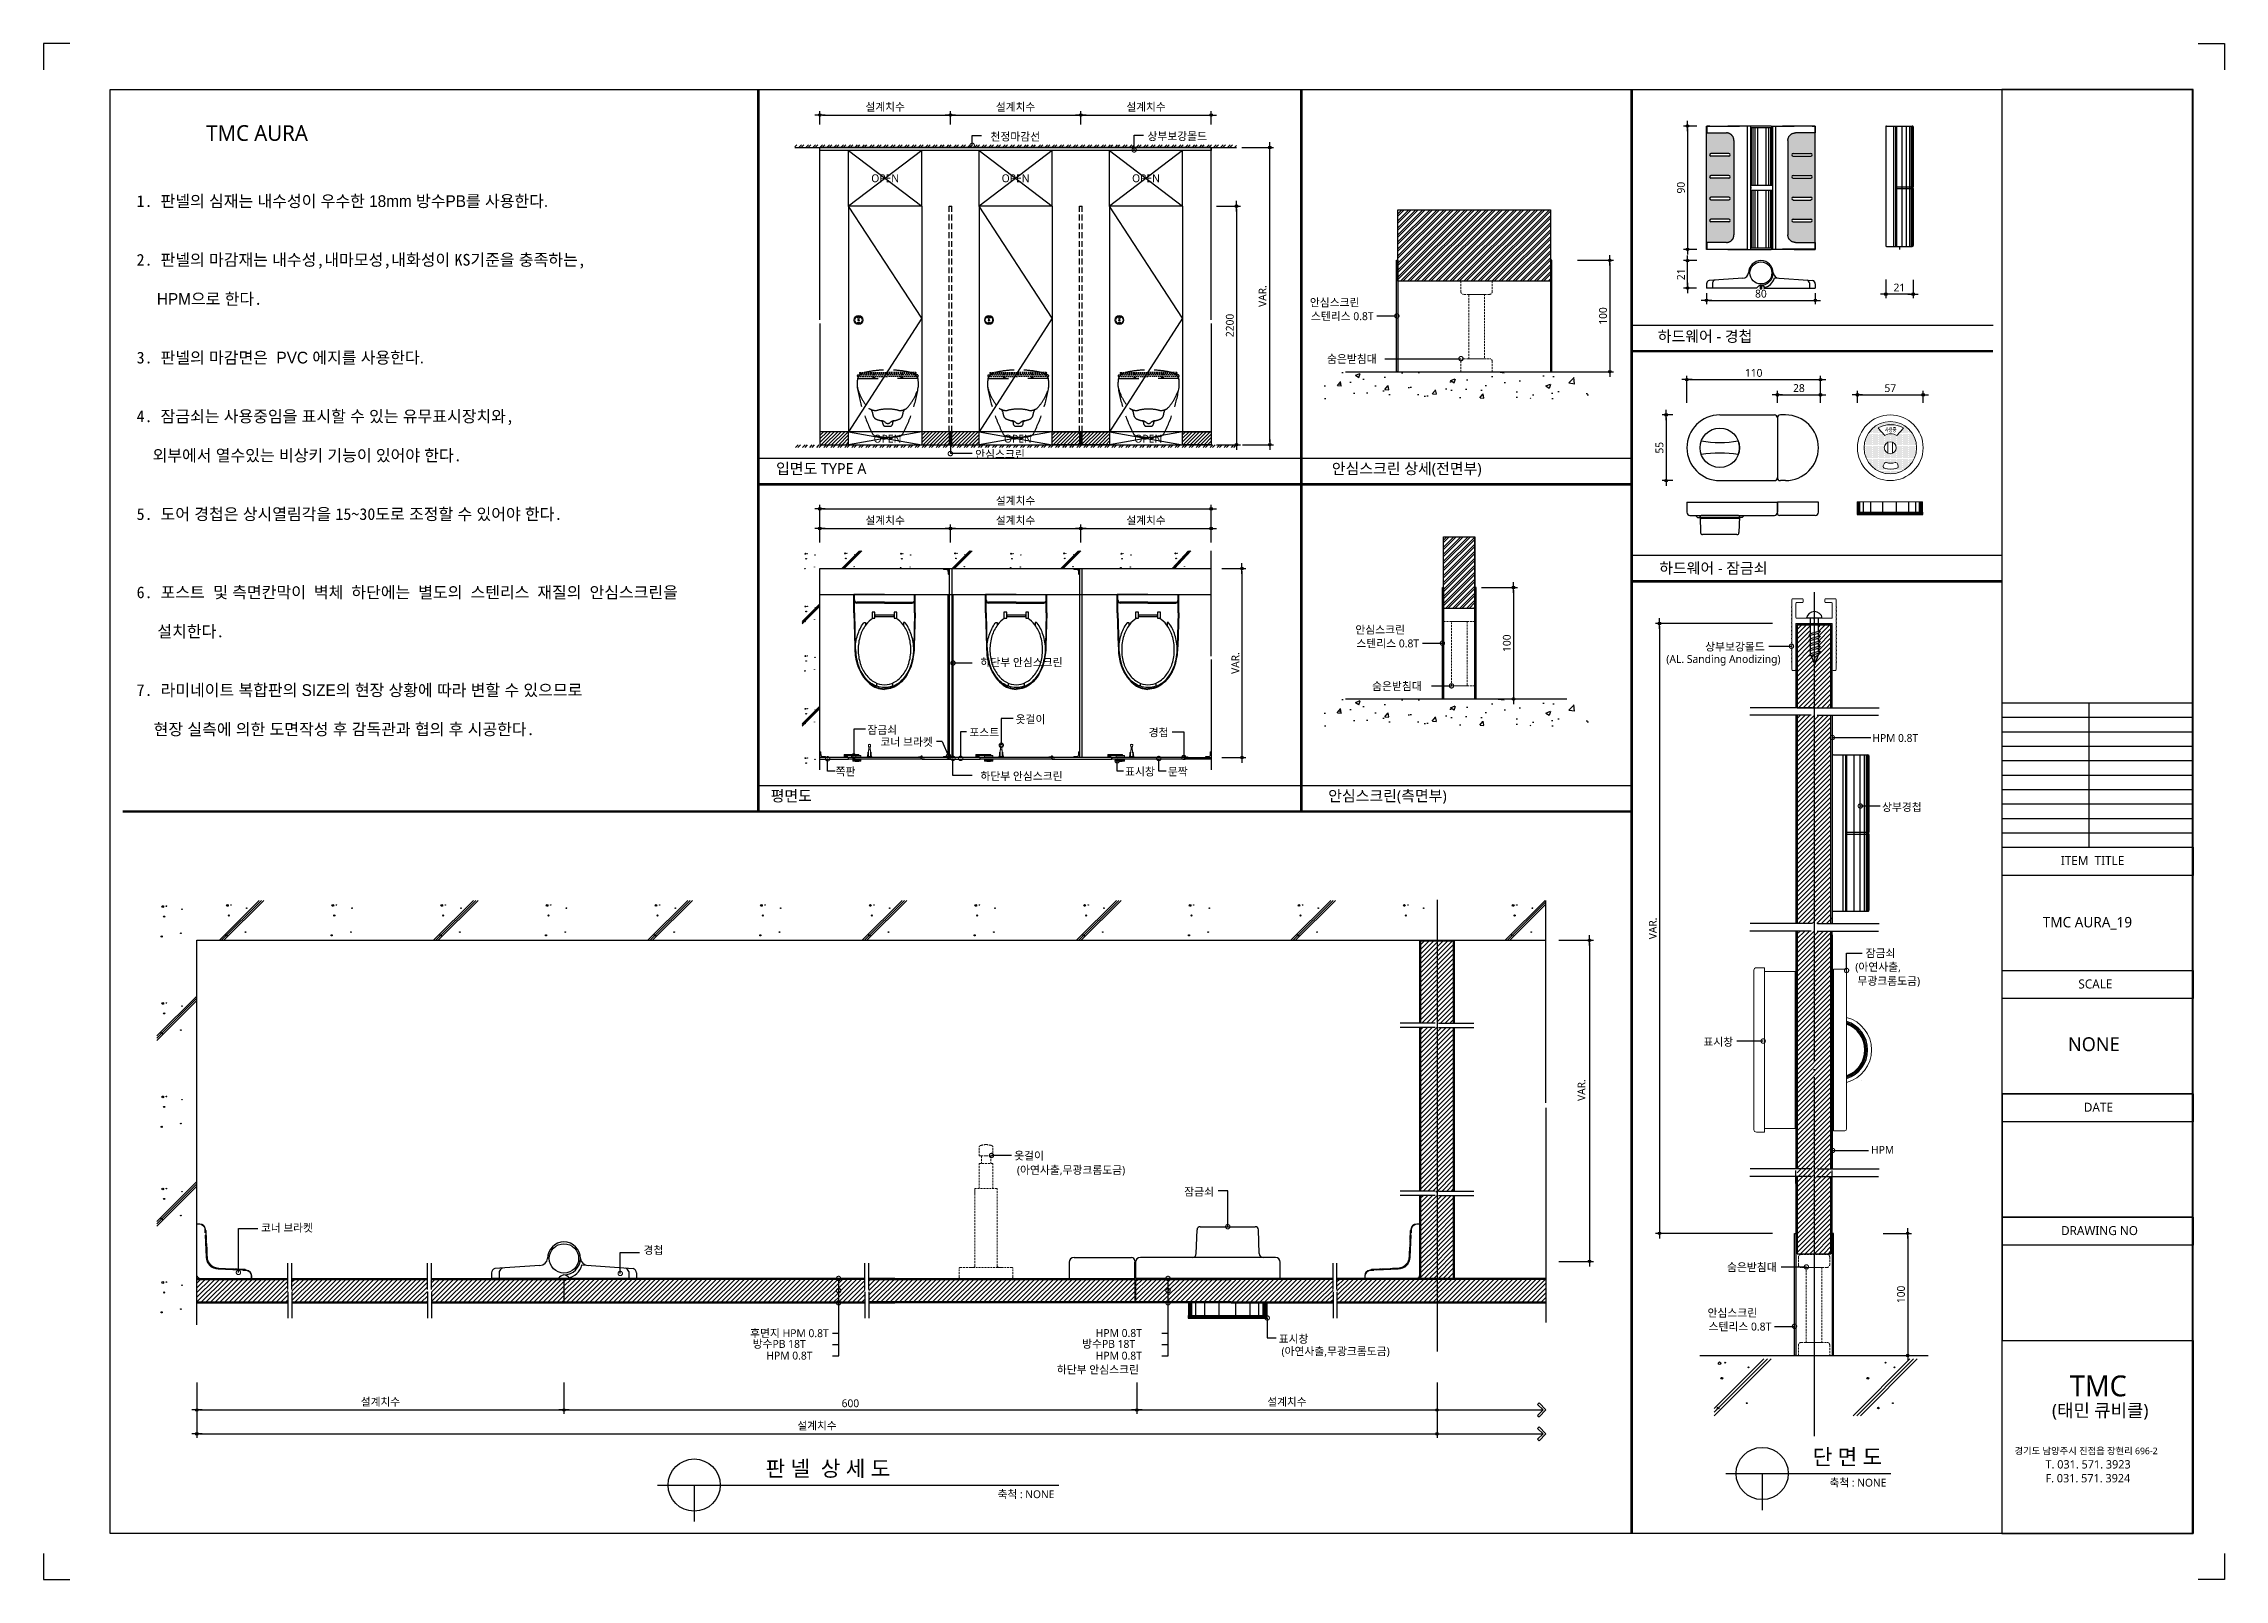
# Model space of a CAD drawing. Extents: x -256 to 8104, y -176 to 5714.
import ezdxf
from ezdxf.enums import TextEntityAlignment as Align

# ---------------------------------------------------------------- set-up
doc = ezdxf.new("R2010")
doc.units = 0
doc.header["$LTSCALE"] = 30
for name, pattern in [('CEN', [62, 60, -1, 0, -1]), ('HIDDEN', [0.375, 0.25, -0.125]), ('HIDDEN2', [4.7625, 3.175, -1.5875])]:
    doc.linetypes.add(name, pattern=pattern)
doc.layers.get('0').update_dxf_attribs({"linetype": 'CONTINUOUS'})
doc.layers.get('DEFPOINTS').update_dxf_attribs({"linetype": 'CONTINUOUS'})
for name, color, linetype in [('02---제품선', 4, 'CONTINUOUS'), ('0_toilet', 6, 'CONTINUOUS'), ('C', 2, 'CONTINUOUS'), ('curior-0Line', 252, 'CONTINUOUS'), ('DIM', 7, 'CONTINUOUS'), ('HAT', 8, 'CONTINUOUS'), ('HID', 9, 'HIDDEN'), ('jac text', 7, 'CONTINUOUS'), ('TIT', 3, 'CONTINUOUS'), ('경첩', 4, 'CONTINUOUS'), ('기타', 1, 'CONTINUOUS'), ('문자', 3, 'CONTINUOUS'), ('부자재', 4, 'CONTINUOUS'), ('상부보강몰드', 4, 'HIDDEN2'), ('옷걸이', 4, 'CONTINUOUS'), ('잠금쇠(회전형)', 4, 'CONTINUOUS'), ('중심선', 1, 'CEN'), ('치수', 1, 'CONTINUOUS'), ('판넬', 2, 'CONTINUOUS'), ('해치', 8, 'CONTINUOUS')]:
    doc.layers.add(name, color=color, linetype=linetype)
doc.styles.add('HDW', font='gulim.ttc')
doc.styles.add('돋움', font='malgun.ttf')
doc.dimstyles.new('10', dxfattribs={"dimscale": 10, "dimtxt": 3, "dimasz": 1, "dimexe": 1.5, "dimexo": 2, "dimgap": 1, "dimtad": 1, "dimdec": 0, "dimlunit": 6, "dimtxsty": '돋움', "dimblk": 'DIMDOT', "dimcen": -1, "dimdle": 1.5, "dimclrt": 3, "dimazin": 3, "dimtfac": 1, "dimtdec": 0, "dimtix": 1, "dimtmove": 2, "dimatfit": 3, "dimldrblk": 'DIMDOT', "dimarcsym": 0})
pattern_1 = [(45, (180000, 0), (-8.980256, 8.980256), [])]

# ---------------------------------------------------------------- blocks, each defined once
blk = doc.blocks.new('DIMDOT')
at = {"linetype": 'Continuous'}
blk.add_line((-2, 0), (2, 0), dxfattribs=at)
for radius in [0.5, 0.25]:
    blk.add_circle((0, 0), radius, dxfattribs=at)
blk = doc.blocks.new('*D368')
at = {"layer": 'DEFPOINTS', "color": 0}
for p in [(191541.7, 5615.9), (191041.7, 5559.6), (191541.7, 5559.6)]:
    blk.add_point(p, dxfattribs=at)
at = {"layer": 'DIM', "color": 0, "lineweight": -2, "ltscale": 10}
for p, q in [((191041.7, 5579.6), (191041.7, 5630.9)), ((191051.7, 5615.9), (191531.7, 5615.9)), ((191541.7, 5579.6), (191541.7, 5630.9))]:
    blk.add_line(p, q, dxfattribs=at)
at = {"layer": 'DIM', "color": 0, "lineweight": -2, "xscale": 10, "yscale": 10, "zscale": 10, "rotation": 180}
blk.add_blockref('DIMDOT', (191041.7, 5615.9), dxfattribs=at)
at = {"layer": 'DIM', "color": 0, "lineweight": -2, "xscale": 10, "yscale": 10, "zscale": 10}
blk.add_blockref('DIMDOT', (191541.7, 5615.9), dxfattribs=at)
at = {"layer": 'DIM', "color": 3, "insert": (191291.7, 5645.6), "char_height": 30, "attachment_point": 5, "style": '돋움'}
blk.add_mtext('설계치수', dxfattribs=at)
blk = doc.blocks.new('*D369')
at = {"layer": 'DEFPOINTS', "color": 0}
for p in [(192041.7, 5615.9), (191541.7, 5559.6), (192041.7, 5559.6)]:
    blk.add_point(p, dxfattribs=at)
at = {"layer": 'DIM', "color": 0, "lineweight": -2, "ltscale": 10}
for p, q in [((191541.7, 5579.6), (191541.7, 5630.9)), ((191551.7, 5615.9), (192031.7, 5615.9)), ((192041.7, 5579.6), (192041.7, 5630.9))]:
    blk.add_line(p, q, dxfattribs=at)
at = {"layer": 'DIM', "color": 0, "lineweight": -2, "xscale": 10, "yscale": 10, "zscale": 10, "rotation": 180}
blk.add_blockref('DIMDOT', (191541.7, 5615.9), dxfattribs=at)
at = {"layer": 'DIM', "color": 0, "lineweight": -2, "xscale": 10, "yscale": 10, "zscale": 10}
blk.add_blockref('DIMDOT', (192041.7, 5615.9), dxfattribs=at)
at = {"layer": 'DIM', "color": 3, "insert": (191791.7, 5645.6), "char_height": 30, "attachment_point": 5, "style": '돋움'}
blk.add_mtext('설계치수', dxfattribs=at)
blk = doc.blocks.new('_DOTSMALL')
at = {"color": 0, "linetype": 'ByBlock', "const_width": 0.5}
blk.add_lwpolyline([(-0.0625, 0, 1), (0.0625, 0, 1)], format="xyb", close=True, dxfattribs=at)
blk = doc.blocks.new('A$C63EC304E')
at = {"layer": '치수', "color": 1, "xscale": 2.5, "yscale": 2.5, "zscale": 2.5, "rotation": 234.3098741996962}
blk.add_blockref('_DOTSMALL', (0.31, 0.31), dxfattribs=at)
blk = doc.blocks.new('A$C2BC9653E')
at = {"layer": '치수', "xscale": 0.3333333333333333, "yscale": 0.3333333333333333, "zscale": 0.3333333333333333}
blk.add_blockref('A$C63EC304E', (0, 0), dxfattribs=at)
blk = doc.blocks.new('A$C7FC71301')
at = {"layer": '치수', "rotation": 180}
blk.add_blockref('A$C2BC9653E', (0.21, 0.21), dxfattribs=at)
blk = doc.blocks.new('A$C4A20372B')
at = {"layer": '치수'}
blk.add_blockref('A$C7FC71301', (0, 0), dxfattribs=at)
blk = doc.blocks.new('A$C566469F5')
at = {"layer": '치수'}
blk.add_blockref('A$C4A20372B', (0, 0), dxfattribs=at)
blk = doc.blocks.new('A$C7E317CD4')
at = {"layer": '해치', "xscale": 2, "yscale": 2, "zscale": 2}
blk.add_blockref('A$C566469F5', (0, 0), dxfattribs=at)
blk = doc.blocks.new('A$C601D7F27')
at = {"layer": '치수'}
blk.add_blockref('A$C7E317CD4', (0, 0), dxfattribs=at)
blk = doc.blocks.new('A$C38802C08')
at = {"layer": '치수'}
blk.add_blockref('A$C601D7F27', (0, 0), dxfattribs=at)
blk = doc.blocks.new('*D370')
at = {"layer": 'DEFPOINTS', "color": 0}
for p in [(192541.7, 5615.9), (192041.7, 5559.6), (192541.7, 5559.6)]:
    blk.add_point(p, dxfattribs=at)
at = {"layer": 'DIM', "color": 0, "lineweight": -2, "ltscale": 10}
for p, q in [((192041.7, 5579.6), (192041.7, 5630.9)), ((192051.7, 5615.9), (192531.7, 5615.9)), ((192541.7, 5579.6), (192541.7, 5630.9))]:
    blk.add_line(p, q, dxfattribs=at)
at = {"layer": 'DIM', "color": 0, "lineweight": -2, "xscale": 10, "yscale": 10, "zscale": 10, "rotation": 180}
blk.add_blockref('DIMDOT', (192041.7, 5615.9), dxfattribs=at)
at = {"layer": 'DIM', "color": 0, "lineweight": -2, "xscale": 10, "yscale": 10, "zscale": 10}
blk.add_blockref('DIMDOT', (192541.7, 5615.9), dxfattribs=at)
at = {"layer": 'DIM', "color": 3, "insert": (192291.7, 5645.6), "char_height": 30, "attachment_point": 5, "style": '돋움'}
blk.add_mtext('설계치수', dxfattribs=at)
blk = doc.blocks.new('*D371')
at = {"layer": 'DEFPOINTS', "color": 0}
for p in [(192541.7, 5266.7), (192541.7, 4351.7), (192638.6, 4351.7)]:
    blk.add_point(p, dxfattribs=at)
at = {"layer": 'DIM', "color": 0, "lineweight": -2, "ltscale": 10}
for p, q in [((192561.7, 5266.7), (192653.6, 5266.7)), ((192638.6, 5256.7), (192638.6, 4361.7)), ((192561.7, 4351.7), (192653.6, 4351.7))]:
    blk.add_line(p, q, dxfattribs=at)
at = {"layer": 'DIM', "color": 0, "lineweight": -2, "xscale": 10, "yscale": 10, "zscale": 10}
for p, rotation in [((192638.6, 5266.7), 90), ((192638.6, 4351.7), 270)]:
    blk.add_blockref('DIMDOT', p, dxfattribs=dict(at, rotation=rotation))
at = {"layer": 'DIM', "color": 3, "insert": (192613.1, 4809.2), "char_height": 30, "attachment_point": 5, "rotation": 90, "style": '돋움'}
blk.add_mtext('2200', dxfattribs=at)
blk = doc.blocks.new('*D372')
at = {"layer": 'DEFPOINTS', "color": 0}
for p in [(192562.7, 3876.8), (192562.7, 3151.8), (192659.6, 3151.8)]:
    blk.add_point(p, dxfattribs=at)
at = {"layer": 'DIM', "color": 0, "lineweight": -2, "ltscale": 10}
for p, q in [((192582.7, 3876.8), (192674.6, 3876.8)), ((192659.6, 3866.8), (192659.6, 3161.8)), ((192582.7, 3151.8), (192674.6, 3151.8))]:
    blk.add_line(p, q, dxfattribs=at)
at = {"layer": 'DIM', "color": 0, "lineweight": -2, "xscale": 10, "yscale": 10, "zscale": 10}
for p, rotation in [((192659.6, 3876.8), 90), ((192659.6, 3151.8), 270)]:
    blk.add_blockref('DIMDOT', p, dxfattribs=dict(at, rotation=rotation))
at = {"layer": 'DIM', "color": 3, "insert": (192634.4, 3514.3), "char_height": 30, "attachment_point": 5, "rotation": 90, "style": '돋움'}
blk.add_mtext('VAR.', dxfattribs=at)
blk = doc.blocks.new('*D373')
at = {"layer": 'DEFPOINTS', "color": 0}
for p in [(192541.7, 4030.4), (192041.7, 3957.3), (192541.7, 3957.3)]:
    blk.add_point(p, dxfattribs=at)
at = {"layer": 'DIM', "color": 0, "lineweight": -2, "ltscale": 10}
for p, q in [((192041.7, 3977.3), (192041.7, 4045.4)), ((192051.7, 4030.4), (192531.7, 4030.4)), ((192541.7, 3977.3), (192541.7, 4045.4))]:
    blk.add_line(p, q, dxfattribs=at)
at = {"layer": 'DIM', "color": 0, "lineweight": -2, "xscale": 10, "yscale": 10, "zscale": 10, "rotation": 180}
blk.add_blockref('DIMDOT', (192041.7, 4030.4), dxfattribs=at)
at = {"layer": 'DIM', "color": 0, "lineweight": -2, "xscale": 10, "yscale": 10, "zscale": 10}
blk.add_blockref('DIMDOT', (192541.7, 4030.4), dxfattribs=at)
at = {"layer": 'DIM', "color": 3, "insert": (192291.7, 4060), "char_height": 30, "attachment_point": 5, "style": '돋움'}
blk.add_mtext('설계치수', dxfattribs=at)
blk = doc.blocks.new('*D374')
at = {"layer": 'DEFPOINTS', "color": 0}
for p in [(192541.7, 4105.7), (191041.7, 3957.3), (192541.7, 3957.3)]:
    blk.add_point(p, dxfattribs=at)
at = {"layer": 'DIM', "color": 0, "lineweight": -2, "ltscale": 10}
for p, q in [((191041.7, 3977.3), (191041.7, 4120.7)), ((191051.7, 4105.7), (192531.7, 4105.7)), ((192541.7, 3977.3), (192541.7, 4120.7))]:
    blk.add_line(p, q, dxfattribs=at)
at = {"layer": 'DIM', "color": 0, "lineweight": -2, "xscale": 10, "yscale": 10, "zscale": 10, "rotation": 180}
blk.add_blockref('DIMDOT', (191041.7, 4105.7), dxfattribs=at)
at = {"layer": 'DIM', "color": 0, "lineweight": -2, "xscale": 10, "yscale": 10, "zscale": 10}
blk.add_blockref('DIMDOT', (192541.7, 4105.7), dxfattribs=at)
at = {"layer": 'DIM', "color": 3, "insert": (191791.7, 4135.4), "char_height": 30, "attachment_point": 5, "style": '돋움'}
blk.add_mtext('설계치수', dxfattribs=at)
blk = doc.blocks.new('*D375')
at = {"layer": 'DEFPOINTS', "color": 0}
for p in [(192041.7, 4030.4), (191541.7, 3957.3), (192041.7, 3957.3)]:
    blk.add_point(p, dxfattribs=at)
at = {"layer": 'DIM', "color": 0, "lineweight": -2, "ltscale": 10}
for p, q in [((191541.7, 3977.3), (191541.7, 4045.4)), ((191551.7, 4030.4), (192031.7, 4030.4)), ((192041.7, 3977.3), (192041.7, 4045.4))]:
    blk.add_line(p, q, dxfattribs=at)
at = {"layer": 'DIM', "color": 0, "lineweight": -2, "xscale": 10, "yscale": 10, "zscale": 10, "rotation": 180}
blk.add_blockref('DIMDOT', (191541.7, 4030.4), dxfattribs=at)
at = {"layer": 'DIM', "color": 0, "lineweight": -2, "xscale": 10, "yscale": 10, "zscale": 10}
blk.add_blockref('DIMDOT', (192041.7, 4030.4), dxfattribs=at)
at = {"layer": 'DIM', "color": 3, "insert": (191791.7, 4060), "char_height": 30, "attachment_point": 5, "style": '돋움'}
blk.add_mtext('설계치수', dxfattribs=at)
blk = doc.blocks.new('*D376')
at = {"layer": 'DEFPOINTS', "color": 0}
for p in [(191541.7, 4030.4), (191041.7, 3957.3), (191541.7, 3957.3)]:
    blk.add_point(p, dxfattribs=at)
at = {"layer": 'DIM', "color": 0, "lineweight": -2, "ltscale": 10}
for p, q in [((191041.7, 3977.3), (191041.7, 4045.4)), ((191051.7, 4030.4), (191531.7, 4030.4)), ((191541.7, 3977.3), (191541.7, 4045.4))]:
    blk.add_line(p, q, dxfattribs=at)
at = {"layer": 'DIM', "color": 0, "lineweight": -2, "xscale": 10, "yscale": 10, "zscale": 10, "rotation": 180}
blk.add_blockref('DIMDOT', (191041.7, 4030.4), dxfattribs=at)
at = {"layer": 'DIM', "color": 0, "lineweight": -2, "xscale": 10, "yscale": 10, "zscale": 10}
blk.add_blockref('DIMDOT', (191541.7, 4030.4), dxfattribs=at)
at = {"layer": 'DIM', "color": 3, "insert": (191291.7, 4060), "char_height": 30, "attachment_point": 5, "style": '돋움'}
blk.add_mtext('설계치수', dxfattribs=at)
blk = doc.blocks.new('*D377')
at = {"layer": 'DEFPOINTS', "color": 0}
for p in [(188653.4, 775.5), (190060.5, 775.5), (190060.5, 649.8)]:
    blk.add_point(p, dxfattribs=at)
at = {"layer": 'DIM', "color": 0, "lineweight": -2, "ltscale": 10}
for p, q in [((188653.4, 755.5), (188653.4, 634.8)), ((190060.5, 755.5), (190060.5, 634.8)), ((188663.4, 649.8), (190050.5, 649.8))]:
    blk.add_line(p, q, dxfattribs=at)
at = {"layer": 'DIM', "color": 0, "lineweight": -2, "xscale": 10, "yscale": 10, "zscale": 10, "rotation": 180}
blk.add_blockref('DIMDOT', (188653.4, 649.8), dxfattribs=at)
at = {"layer": 'DIM', "color": 0, "lineweight": -2, "xscale": 10, "yscale": 10, "zscale": 10}
blk.add_blockref('DIMDOT', (190060.5, 649.8), dxfattribs=at)
at = {"layer": 'DIM', "color": 3, "insert": (189357, 679.5), "char_height": 30, "attachment_point": 5, "style": '돋움'}
blk.add_mtext('설계치수', dxfattribs=at)
blk = doc.blocks.new('*D378')
at = {"layer": 'DEFPOINTS', "color": 0}
for p in [(188653.4, 775.5), (193407.3, 775.5), (193407.3, 558.3)]:
    blk.add_point(p, dxfattribs=at)
at = {"layer": 'DIM', "color": 0, "lineweight": -2, "ltscale": 10}
for p, q in [((188653.4, 755.5), (188653.4, 543.3)), ((193407.3, 755.5), (193407.3, 543.3)), ((188663.4, 558.3), (193397.3, 558.3))]:
    blk.add_line(p, q, dxfattribs=at)
at = {"layer": 'DIM', "color": 0, "lineweight": -2, "xscale": 10, "yscale": 10, "zscale": 10, "rotation": 180}
blk.add_blockref('DIMDOT', (188653.4, 558.3), dxfattribs=at)
at = {"layer": 'DIM', "color": 0, "lineweight": -2, "xscale": 10, "yscale": 10, "zscale": 10}
blk.add_blockref('DIMDOT', (193407.3, 558.3), dxfattribs=at)
at = {"layer": 'DIM', "color": 3, "insert": (191030.4, 588), "char_height": 30, "attachment_point": 5, "style": '돋움'}
blk.add_mtext('설계치수', dxfattribs=at)
blk = doc.blocks.new('*D379')
at = {"layer": 'DEFPOINTS', "color": 0}
for p in [(192256.5, 775.5), (193407.3, 775.5), (193407.3, 649.8)]:
    blk.add_point(p, dxfattribs=at)
at = {"layer": 'DIM', "color": 0, "lineweight": -2, "ltscale": 10}
for p, q in [((192256.5, 755.5), (192256.5, 634.8)), ((193407.3, 755.5), (193407.3, 634.8)), ((192266.5, 649.8), (193397.3, 649.8))]:
    blk.add_line(p, q, dxfattribs=at)
at = {"layer": 'DIM', "color": 0, "lineweight": -2, "xscale": 10, "yscale": 10, "zscale": 10, "rotation": 180}
blk.add_blockref('DIMDOT', (192256.5, 649.8), dxfattribs=at)
at = {"layer": 'DIM', "color": 0, "lineweight": -2, "xscale": 10, "yscale": 10, "zscale": 10}
blk.add_blockref('DIMDOT', (193407.3, 649.8), dxfattribs=at)
at = {"layer": 'DIM', "color": 3, "insert": (192831.9, 679.5), "char_height": 30, "attachment_point": 5, "style": '돋움'}
blk.add_mtext('설계치수', dxfattribs=at)
blk = doc.blocks.new('*D380')
at = {"layer": 'DEFPOINTS', "color": 0}
for p in [(190060.5, 775.5), (192256.5, 775.5), (192256.5, 649.8)]:
    blk.add_point(p, dxfattribs=at)
at = {"layer": 'DIM', "color": 0, "lineweight": -2, "ltscale": 10}
for p, q in [((190060.5, 755.5), (190060.5, 634.8)), ((192256.5, 755.5), (192256.5, 634.8)), ((190070.5, 649.8), (192246.5, 649.8))]:
    blk.add_line(p, q, dxfattribs=at)
at = {"layer": 'DIM', "color": 0, "lineweight": -2, "xscale": 10, "yscale": 10, "zscale": 10, "rotation": 180}
blk.add_blockref('DIMDOT', (190060.5, 649.8), dxfattribs=at)
at = {"layer": 'DIM', "color": 0, "lineweight": -2, "xscale": 10, "yscale": 10, "zscale": 10}
blk.add_blockref('DIMDOT', (192256.5, 649.8), dxfattribs=at)
at = {"layer": 'DIM', "color": 3, "insert": (191158.5, 675.3), "char_height": 30, "attachment_point": 5, "style": '돋움'}
blk.add_mtext('600', dxfattribs=at)
blk = doc.blocks.new('A$C06B31977')
for p, q in [((1.26, 11.06), (1.26, 21.17)), ((1.26, 10.11), (1.26, 0))]:
    blk.add_line(p, q)
blk = doc.blocks.new('*D381')
at = {"layer": 'DEFPOINTS', "color": 0}
for p in [(193854.1, 2451.2), (193854.1, 1219.8), (193992, 1219.8)]:
    blk.add_point(p, dxfattribs=at)
at = {"layer": 'DIM', "color": 0, "lineweight": -2, "ltscale": 10}
for p, q in [((193874.1, 2451.2), (194007, 2451.2)), ((193992, 2441.2), (193992, 1229.8)), ((193874.1, 1219.8), (194007, 1219.8))]:
    blk.add_line(p, q, dxfattribs=at)
at = {"layer": 'DIM', "color": 0, "lineweight": -2, "xscale": 10, "yscale": 10, "zscale": 10}
for p, rotation in [((193992, 2451.2), 90), ((193992, 1219.8), 270)]:
    blk.add_blockref('DIMDOT', p, dxfattribs=dict(at, rotation=rotation))
at = {"layer": 'DIM', "color": 3, "insert": (193961.2, 1876.4), "char_height": 30, "attachment_point": 5, "rotation": 90, "style": '돋움'}
blk.add_mtext('VAR.', dxfattribs=at)
blk = doc.blocks.new('A$C13EB2441')
for p, q in [((0.84, 7.37), (0.84, 14.11)), ((0.84, 6.74), (0.84, 0))]:
    blk.add_line(p, q)
blk = doc.blocks.new('*D382')
at = {"layer": 'DEFPOINTS', "color": 0}
for p in [(194877.2, 4601.3), (194365.2, 4492.7), (194877.2, 4492.7)]:
    blk.add_point(p, dxfattribs=at)
at = {"layer": 'DIM', "color": 0, "lineweight": -2, "ltscale": 10}
for p, q in [((194365.2, 4512.7), (194365.2, 4616.3)), ((194375.2, 4601.3), (194867.2, 4601.3)), ((194877.2, 4512.7), (194877.2, 4616.3))]:
    blk.add_line(p, q, dxfattribs=at)
at = {"layer": 'DIM', "color": 0, "lineweight": -2, "xscale": 10, "yscale": 10, "zscale": 10, "rotation": 180}
blk.add_blockref('DIMDOT', (194365.2, 4601.3), dxfattribs=at)
at = {"layer": 'DIM', "color": 0, "lineweight": -2, "xscale": 10, "yscale": 10, "zscale": 10}
blk.add_blockref('DIMDOT', (194877.2, 4601.3), dxfattribs=at)
at = {"layer": 'DIM', "color": 3, "insert": (194621.2, 4626.9), "char_height": 30, "attachment_point": 5, "style": '돋움'}
blk.add_mtext('110', dxfattribs=at)
blk = doc.blocks.new('*D383')
at = {"layer": 'DEFPOINTS', "color": 0}
for p in [(194877.2, 4543.3), (194712.2, 4492.7), (194877.2, 4492.7)]:
    blk.add_point(p, dxfattribs=at)
at = {"layer": 'DIM', "color": 0, "lineweight": -2, "ltscale": 10}
for p, q in [((194712.2, 4512.7), (194712.2, 4558.3)), ((194722.2, 4543.3), (194867.2, 4543.3)), ((194877.2, 4512.7), (194877.2, 4558.3))]:
    blk.add_line(p, q, dxfattribs=at)
at = {"layer": 'DIM', "color": 0, "lineweight": -2, "xscale": 10, "yscale": 10, "zscale": 10, "rotation": 180}
blk.add_blockref('DIMDOT', (194712.2, 4543.3), dxfattribs=at)
at = {"layer": 'DIM', "color": 0, "lineweight": -2, "xscale": 10, "yscale": 10, "zscale": 10}
blk.add_blockref('DIMDOT', (194877.2, 4543.3), dxfattribs=at)
at = {"layer": 'DIM', "color": 3, "insert": (194794.7, 4568.8), "char_height": 30, "attachment_point": 5, "style": '돋움'}
blk.add_mtext('28', dxfattribs=at)
blk = doc.blocks.new('*D384')
at = {"layer": 'DEFPOINTS', "color": 0}
for p in [(195270.9, 4543.3), (195018.9, 4492.7), (195270.9, 4492.7)]:
    blk.add_point(p, dxfattribs=at)
at = {"layer": 'DIM', "color": 0, "lineweight": -2, "ltscale": 10}
for p, q in [((195018.9, 4512.7), (195018.9, 4558.3)), ((195028.9, 4543.3), (195260.9, 4543.3)), ((195270.9, 4512.7), (195270.9, 4558.3))]:
    blk.add_line(p, q, dxfattribs=at)
at = {"layer": 'DIM', "color": 0, "lineweight": -2, "xscale": 10, "yscale": 10, "zscale": 10, "rotation": 180}
blk.add_blockref('DIMDOT', (195018.9, 4543.3), dxfattribs=at)
at = {"layer": 'DIM', "color": 0, "lineweight": -2, "xscale": 10, "yscale": 10, "zscale": 10}
blk.add_blockref('DIMDOT', (195270.9, 4543.3), dxfattribs=at)
at = {"layer": 'DIM', "color": 3, "insert": (195144.9, 4568.6), "char_height": 30, "attachment_point": 5, "style": '돋움'}
blk.add_mtext('57', dxfattribs=at)
blk = doc.blocks.new('*D385')
at = {"layer": 'DEFPOINTS', "color": 0}
for p in [(194422.8, 5574), (194367.8, 5100.9), (194422.8, 5100.9)]:
    blk.add_point(p, dxfattribs=at)
at = {"layer": 'DIM', "color": 0, "lineweight": -2, "ltscale": 10}
for p, q in [((194402.8, 5574), (194352.8, 5574)), ((194367.8, 5564), (194367.8, 5110.9)), ((194402.8, 5100.9), (194352.8, 5100.9))]:
    blk.add_line(p, q, dxfattribs=at)
at = {"layer": 'DIM', "color": 0, "lineweight": -2, "xscale": 10, "yscale": 10, "zscale": 10}
for p, rotation in [((194367.8, 5574), 90), ((194367.8, 5100.9), 270)]:
    blk.add_blockref('DIMDOT', p, dxfattribs=dict(at, rotation=rotation))
at = {"layer": 'DIM', "color": 3, "insert": (194342.3, 5337.5), "char_height": 30, "attachment_point": 5, "rotation": 90, "style": '돋움'}
blk.add_mtext('90', dxfattribs=at)
blk = doc.blocks.new('*D386')
at = {"layer": 'DEFPOINTS', "color": 0}
for p in [(194440.4, 4952.7), (194857.5, 4952.7), (194857.5, 4905.3)]:
    blk.add_point(p, dxfattribs=at)
at = {"layer": 'DIM', "color": 0, "lineweight": -2, "ltscale": 10}
for p, q in [((194440.4, 4932.7), (194440.4, 4890.3)), ((194857.5, 4932.7), (194857.5, 4890.3)), ((194450.4, 4905.3), (194847.5, 4905.3))]:
    blk.add_line(p, q, dxfattribs=at)
at = {"layer": 'DIM', "color": 0, "lineweight": -2, "xscale": 10, "yscale": 10, "zscale": 10, "rotation": 180}
blk.add_blockref('DIMDOT', (194440.4, 4905.3), dxfattribs=at)
at = {"layer": 'DIM', "color": 0, "lineweight": -2, "xscale": 10, "yscale": 10, "zscale": 10}
blk.add_blockref('DIMDOT', (194857.5, 4905.3), dxfattribs=at)
at = {"layer": 'DIM', "color": 3, "insert": (194648.9, 4930.8), "char_height": 30, "attachment_point": 5, "style": '돋움'}
blk.add_mtext('80', dxfattribs=at)
blk = doc.blocks.new('*D387')
at = {"layer": 'DEFPOINTS', "color": 0}
for p in [(194367.8, 5057.7), (194422.8, 5057.7), (194422.1, 4952.7)]:
    blk.add_point(p, dxfattribs=at)
at = {"layer": 'DIM', "color": 0, "lineweight": -2, "ltscale": 10}
for p, q in [((194402.8, 5057.7), (194352.8, 5057.7)), ((194367.8, 4962.7), (194367.8, 5047.7)), ((194402.1, 4952.7), (194352.8, 4952.7))]:
    blk.add_line(p, q, dxfattribs=at)
at = {"layer": 'DIM', "color": 0, "lineweight": -2, "xscale": 10, "yscale": 10, "zscale": 10}
for p, rotation in [((194367.8, 5057.7), 90), ((194367.8, 4952.7), 270)]:
    blk.add_blockref('DIMDOT', p, dxfattribs=dict(at, rotation=rotation))
at = {"layer": 'DIM', "color": 3, "insert": (194342.5, 5005.2), "char_height": 30, "attachment_point": 5, "rotation": 90, "style": '돋움'}
blk.add_mtext('21', dxfattribs=at)
blk = doc.blocks.new('*D388')
at = {"layer": 'DEFPOINTS', "color": 0}
for p in [(195127.3, 5004.9), (195232.3, 5004.1), (195127.3, 4929.2)]:
    blk.add_point(p, dxfattribs=at)
at = {"layer": 'DIM', "color": 0, "lineweight": -2, "ltscale": 10}
for p, q in [((195127.3, 4984.9), (195127.3, 4914.2)), ((195232.3, 4984.1), (195232.3, 4914.2)), ((195222.3, 4929.2), (195137.3, 4929.2))]:
    blk.add_line(p, q, dxfattribs=at)
at = {"layer": 'DIM', "color": 0, "lineweight": -2, "xscale": 10, "yscale": 10, "zscale": 10, "rotation": 180}
blk.add_blockref('DIMDOT', (195127.3, 4929.2), dxfattribs=at)
at = {"layer": 'DIM', "color": 0, "lineweight": -2, "xscale": 10, "yscale": 10, "zscale": 10}
blk.add_blockref('DIMDOT', (195232.3, 4929.2), dxfattribs=at)
at = {"layer": 'DIM', "color": 3, "insert": (195179.8, 4954.5), "char_height": 30, "attachment_point": 5, "style": '돋움'}
blk.add_mtext('21', dxfattribs=at)
blk = doc.blocks.new('A$C10E41893')
at = {"layer": '부자재'}
for p, q in [((6, 0), (6, 196)), ((123, 196), (6, 196)), ((123, 192), (6, 192)), ((55, 0), (55, 177)), ((61, 0), (61, 177)), ((6, 0), (6, -196)), ((55, 0), (55, -177)), ((61, 0), (61, -177)), ((123, -192), (6, -192)), ((123, -196), (6, -196))]:
    blk.add_line(p, q, dxfattribs=at)
for points in [[(123, 196, -0.012538), (123, 196), (335, 190, -0.055395), (445, 175, -0.154276), (577, 93, -0.179504), (612, 0, -0.179504)], [(123, 192, -0.012538), (123, 192), (335, 187, -0.055395), (444, 172, -0.154276), (574, 91, -0.179504), (608, 0, -0.179504)], [(157, -72, 0.089162), (200, -119, 0.085733), (270, -155, 0.075373), (359, -168, 0.075373), (447, -155, 0.085733), (517, -119, 0.106084), (567, -62, 0.126931), (583, 0, 0.126931), (567, 62, 0.106084), (517, 119, 0.085733), (447, 155, 0.075373), (359, 168, 0.075373), (270, 155, 0.085733), (200, 119, 0.089162), (157, 72)], [(572, 51), (589, 51), (589, 60, 0.021185), (583, 71, 0.106084), (528, 134, 0.085733), (453, 172, 0.075373), (359, 187, 0.075373), (265, 172, 0.085733), (189, 134, 0.007337), (184, 130), (184, 122), (205, 122)], [(123, -196, 0.012538), (123, -196), (335, -190, 0.055395), (445, -175, 0.154276), (577, -93, 0.179504), (612, 0, 0.179504)], [(123, -192, 0.012538), (123, -192), (335, -187, 0.055395), (444, -172, 0.154276), (574, -91, 0.179504), (608, 0, 0.179504)], [(589, -51, 0.090214), (598, 0, 0.090214), (589, 51, 0.106084)], [(572, -51), (589, -51), (589, -60, -0.021185), (583, -71, -0.106084), (528, -134, -0.085733), (453, -172, -0.075373), (359, -187, -0.075373), (265, -172, -0.085733), (189, -134, -0.007337), (184, -130), (184, -122), (205, -122)]]:
    blk.add_lwpolyline(points, format="xyb", dxfattribs=at)
blk.add_lwpolyline([(138, -61), (119, -61), (119, -79), (157, -79), (157, -61), (138, -61), (147, -61), (147, 61), (138, 61), (157, 61), (157, 79), (119, 79), (119, 61), (138, 61), (138, -61), (119, -61)], dxfattribs=at)
for centre, start, end in [((40, 177), 0, 90), ((46, 177), 0, 90), ((40, -177), 270, 0), ((46, -177), 270, 0)]:
    blk.add_arc(centre, 15, start, end, dxfattribs=at)
blk = doc.blocks.new('A$C460A2A32')
at = {"color": 0}
for p, q in [((3, 20), (0, 16)), ((3, 20), (9, 20)), ((4, 10), (162, 10)), ((9, 20), (162, 20)), ((13, 32), (11, 30)), ((13, 32), (162, 32)), ((13, 27), (162, 27)), ((312, 32), (162, 32)), ((312, 27), (162, 27)), ((316, 20), (162, 20)), ((321, 10), (162, 10)), ((312, 32), (313, 30)), ((322, 20), (316, 20)), ((322, 20), (324, 16))]:
    blk.add_line(p, q, dxfattribs=at)
for centre, radius, start, end in [((4, 14), 4, 150.0107, 270), ((13, 29), 2, 135, 270), ((109, 28), 26, 182.6717, 198.4118), ((109, 10), 26, 180, 202.6199), ((107, 28), 23, 183.0205, 200.9186), ((107, 10), 23, 180, 205.7715), ((69, 10), 23, 334.2285, 0), ((69, 28), 23, 339.0814, 356.9795), ((67, 10), 26, 337.3801, 0), ((67, 28), 26, 341.5882, 357.3283), ((257, 10), 26, 180, 202.6199), ((257, 28), 26, 182.6717, 198.4118), ((256, 28), 23, 183.0205, 200.9186), ((256, 10), 23, 180, 205.7715), ((217, 10), 23, 334.2285, 0), ((217, 28), 23, 339.0814, 356.9795), ((216, 28), 26, 341.5882, 357.3283), ((216, 10), 26, 337.3801, 0), ((312, 29), 2, 270, 45), ((321, 14), 4, 270, 29.9893)]:
    blk.add_arc(centre, radius, start, end, dxfattribs=at)
blk = doc.blocks.new('*D389')
at = {"layer": 'DEFPOINTS', "color": 0}
for p in [(194330.9, 4466.1), (194285.2, 4214.1), (194330.9, 4214.1)]:
    blk.add_point(p, dxfattribs=at)
at = {"layer": 'DIM', "color": 0, "lineweight": -2, "ltscale": 10}
for p, q in [((194310.9, 4466.1), (194270.2, 4466.1)), ((194285.2, 4456.1), (194285.2, 4224.1)), ((194310.9, 4214.1), (194270.2, 4214.1))]:
    blk.add_line(p, q, dxfattribs=at)
at = {"layer": 'DIM', "color": 0, "lineweight": -2, "xscale": 10, "yscale": 10, "zscale": 10}
for p, rotation in [((194285.2, 4466.1), 90), ((194285.2, 4214.1), 270)]:
    blk.add_blockref('DIMDOT', p, dxfattribs=dict(at, rotation=rotation))
at = {"layer": 'DIM', "color": 3, "insert": (194259.9, 4340.1), "char_height": 30, "attachment_point": 5, "rotation": 90, "style": '돋움'}
blk.add_mtext('55', dxfattribs=at)
blk = doc.blocks.new('*D390')
at = {"layer": 'DEFPOINTS', "color": 0}
for p in [(194712.9, 3666.1), (194260.1, 1327.1), (194712.9, 1327.1)]:
    blk.add_point(p, dxfattribs=at)
at = {"layer": 'DIM', "color": 0, "lineweight": -2, "ltscale": 10}
for p, q in [((194692.9, 3666.1), (194245.1, 3666.1)), ((194260.1, 3656.1), (194260.1, 1337.1)), ((194692.9, 1327.1), (194245.1, 1327.1))]:
    blk.add_line(p, q, dxfattribs=at)
at = {"layer": 'DIM', "color": 0, "lineweight": -2, "xscale": 10, "yscale": 10, "zscale": 10}
for p, rotation in [((194260.1, 3666.1), 90), ((194260.1, 1327.1), 270)]:
    blk.add_blockref('DIMDOT', p, dxfattribs=dict(at, rotation=rotation))
at = {"layer": 'DIM', "color": 3, "insert": (194234.8, 2496.6), "char_height": 30, "attachment_point": 5, "rotation": 90, "style": '돋움'}
blk.add_mtext('VAR.', dxfattribs=at)
blk = doc.blocks.new('*D391')
at = {"layer": 'DEFPOINTS', "color": 0}
for p in [(195097.3, 1327.2), (195097.3, 858.9), (195211.6, 858.9)]:
    blk.add_point(p, dxfattribs=at)
at = {"layer": 'DIM', "color": 0, "lineweight": -2, "ltscale": 10}
for p, q in [((195117.3, 1327.2), (195226.6, 1327.2)), ((195211.6, 1317.2), (195211.6, 868.9)), ((195117.3, 858.9), (195226.6, 858.9))]:
    blk.add_line(p, q, dxfattribs=at)
at = {"layer": 'DIM', "color": 0, "lineweight": -2, "xscale": 10, "yscale": 10, "zscale": 10}
for p, rotation in [((195211.6, 1327.2), 90), ((195211.6, 858.9), 270)]:
    blk.add_blockref('DIMDOT', p, dxfattribs=dict(at, rotation=rotation))
at = {"layer": 'DIM', "color": 3, "insert": (195186, 1093), "char_height": 30, "attachment_point": 5, "rotation": 90, "style": '돋움'}
blk.add_mtext('100', dxfattribs=at)
blk = doc.blocks.new('*D392')
at = {"layer": 'DEFPOINTS', "color": 0}
for p in [(193557.7, 3804.2), (193557.7, 3376.7), (193700.6, 3376.7)]:
    blk.add_point(p, dxfattribs=at)
at = {"layer": 'DIM', "color": 0, "lineweight": -2, "ltscale": 10}
for p, q in [((193577.7, 3804.2), (193715.6, 3804.2)), ((193700.6, 3794.2), (193700.6, 3386.7)), ((193577.7, 3376.7), (193715.6, 3376.7))]:
    blk.add_line(p, q, dxfattribs=at)
at = {"layer": 'DIM', "color": 0, "lineweight": -2, "xscale": 10, "yscale": 10, "zscale": 10}
for p, rotation in [((193700.6, 3804.2), 90), ((193700.6, 3376.7), 270)]:
    blk.add_blockref('DIMDOT', p, dxfattribs=dict(at, rotation=rotation))
at = {"layer": 'DIM', "color": 3, "insert": (193675, 3590.5), "char_height": 30, "attachment_point": 5, "rotation": 90, "style": '돋움'}
blk.add_mtext('100', dxfattribs=at)
blk = doc.blocks.new('*D393')
at = {"layer": 'DEFPOINTS', "color": 0}
for p in [(193926.4, 5059.1), (193926.4, 4631.7), (194069.3, 4631.7)]:
    blk.add_point(p, dxfattribs=at)
at = {"layer": 'DIM', "color": 0, "lineweight": -2, "ltscale": 10}
for p, q in [((193946.4, 5059.1), (194084.3, 5059.1)), ((194069.3, 5049.1), (194069.3, 4641.7)), ((193946.4, 4631.7), (194084.3, 4631.7))]:
    blk.add_line(p, q, dxfattribs=at)
at = {"layer": 'DIM', "color": 0, "lineweight": -2, "xscale": 10, "yscale": 10, "zscale": 10}
for p, rotation in [((194069.3, 5059.1), 90), ((194069.3, 4631.7), 270)]:
    blk.add_blockref('DIMDOT', p, dxfattribs=dict(at, rotation=rotation))
at = {"layer": 'DIM', "color": 3, "insert": (194043.7, 4845.4), "char_height": 30, "attachment_point": 5, "rotation": 90, "style": '돋움'}
blk.add_mtext('100', dxfattribs=at)
blk = doc.blocks.new('*D394')
at = {"layer": 'DEFPOINTS', "color": 0}
for p in [(192638.6, 5491.5), (192766, 5491.5), (192641.1, 4351.7)]:
    blk.add_point(p, dxfattribs=at)
at = {"layer": 'DIM', "color": 0, "lineweight": -2, "ltscale": 10}
for p, q in [((192658.6, 5491.5), (192781, 5491.5)), ((192766, 4361.7), (192766, 5481.5)), ((192661.1, 4351.7), (192781, 4351.7))]:
    blk.add_line(p, q, dxfattribs=at)
at = {"layer": 'DIM', "color": 0, "lineweight": -2, "xscale": 10, "yscale": 10, "zscale": 10}
for p, rotation in [((192766, 5491.5), 90), ((192766, 4351.7), 270)]:
    blk.add_blockref('DIMDOT', p, dxfattribs=dict(at, rotation=rotation))
at = {"layer": 'DIM', "color": 3, "insert": (192738.7, 4921.6), "char_height": 30, "attachment_point": 5, "rotation": 90, "style": '돋움'}
blk.add_mtext('VAR.', dxfattribs=at)
blk = doc.blocks.new('AURA_19', base_point=(188321.5, 175.8))
h = blk.add_hatch()
h.set_pattern_fill('ANSI31', color=3, scale=3, angle=180)
h.set_pattern_definition([(225, (188360, 0), (6.735192, -6.735192), [])])
h.paths.add_polyline_path([(191151.7, 4401.7), (191041.7, 4401.7), (191041.7, 4351.7), (191151.7, 4351.7)])
h.paths.add_polyline_path([(191536.7, 4401.7), (191431.7, 4401.7), (191431.7, 4351.7), (191536.7, 4351.7)])
h.paths.add_polyline_path([(191651.7, 4401.7), (191546.7, 4401.7), (191546.7, 4351.7), (191651.7, 4351.7)])
h.paths.add_polyline_path([(192036.7, 4401.7), (191931.7, 4401.7), (191931.7, 4351.7), (192036.7, 4351.7)])
h.paths.add_polyline_path([(192151.7, 4401.7), (192046.7, 4401.7), (192046.7, 4351.7), (192151.7, 4351.7)])
h.paths.add_polyline_path([(192541.7, 4401.7), (192431.7, 4401.7), (192431.7, 4351.7), (192541.7, 4351.7)])
h = blk.add_hatch()
h.set_pattern_fill('ANSI31', color=2, style=0)
h.set_pattern_definition([(45, (188360, 0), (-2.245064, 2.245064), [])])
h.paths.add_polyline_path([(191546.7, 4401.7), (191536.7, 4401.7), (191536.7, 4351.7), (191546.7, 4351.7)])
h = blk.add_hatch()
h.set_pattern_fill('ANSI31', color=2, style=0)
h.set_pattern_definition([(45, (188860, 0), (-2.245064, 2.245064), [])])
h.paths.add_polyline_path([(192046.7, 4401.7), (192036.7, 4401.7), (192036.7, 4351.7), (192046.7, 4351.7)])
h = blk.add_hatch()
h.set_pattern_fill('ANSI31', color=2, style=0)
h.set_pattern_definition([(45, (191538.1663, 1839.9894), (-2.245064, 2.245064), [])])
h.paths.add_polyline_path([(193432.7, 3804.2), (193427.7, 3804.2), (193427.7, 3592.5, -1), (193427.7, 3588.4), (193427.7, 3376.7), (193432.7, 3376.7)])
h.paths.add_polyline_path([(193557.7, 3588.4, -1), (193557.7, 3592.5), (193557.7, 3804.2), (193552.7, 3804.2), (193552.7, 3376.7), (193557.7, 3376.7)])
at = {"layer": 'HAT'}
h = blk.add_hatch(dxfattribs=at)
h.set_pattern_fill('ANSI32', color=256, scale=2, style=0)
h.set_pattern_definition([(45, (179705.63, -141.476), (-13.470384, 13.470384), []), (45, (179714.61, -141.476), (-13.470384, 13.470384), [])])
h.paths.add_polyline_path([(190945, 5501.5), (192638.6, 5501.5), (192638.6, 5491.5), (190945, 5491.5)])
h = blk.add_hatch(dxfattribs=at)
h.set_pattern_fill('ANSI32', color=256, scale=2, style=0)
h.set_pattern_definition([(45, (180000, 0), (-13.470384, 13.470384), []), (45, (180008.98, 0), (-13.470384, 13.470384), [])])
h.paths.add_polyline_path([(193256.9, 5252.9), (193842.3, 5252.9), (193842.3, 4978.3), (193256.9, 4978.3)])
h = blk.add_hatch(dxfattribs=at)
h.set_pattern_fill('ANSI32', color=256, scale=2, style=0)
h.set_pattern_definition([(45, (179705.63, 40.504), (-13.470384, 13.470384), []), (45, (179714.61, 40.504), (-13.470384, 13.470384), [])])
h.paths.add_polyline_path([(190945, 4341.3), (192638.6, 4341.3), (192638.6, 4351.3), (190945, 4351.3)])
h = blk.add_hatch(dxfattribs=at)
h.set_pattern_fill('ANSI32', color=256, scale=2, style=0)
h.set_pattern_definition([(45, (188351.317, 0), (-13.470384, 13.470384), []), (45, (188360.298, 0), (-13.470384, 13.470384), [])])
h.paths.add_polyline_path([(193552.7, 3998), (193432.7, 3998), (193432.7, 3723.4), (193552.7, 3723.4), (193552.7, 3804.2)])
at = {"layer": 'HAT', "transparency": 33554687}
h = blk.add_hatch(dxfattribs=at)
h.set_pattern_fill('ANSI31', color=256, scale=4, style=0)
h.set_pattern_definition(pattern_1)
h.paths.add_polyline_path([(194787.6, 3343.1), (194844, 3343.1), (194852.6, 3343.1), (194852.6, 3547.8), (194832.5, 3542.4), (194839.1, 3551.2), (194839.1, 3563.4), (194832.5, 3561.7), (194839, 3570.4), (194839.1, 3570.4), (194839.1, 3582.7), (194832.4, 3580.9), (194839, 3589.7), (194839.1, 3589.7), (194839.1, 3602), (194832.4, 3600.2), (194838.9, 3608.9), (194839.1, 3609), (194839.1, 3621.2), (194832.3, 3619.4), (194838.9, 3628.2), (194839.1, 3628.2), (194839.1, 3661.1), (194787.6, 3661.1)])
h.paths.add_polyline_path([(194866.2, 3343.1), (194917.6, 3343.1), (194917.6, 3661.1), (194869.1, 3661.1), (194869.1, 3636.2), (194875.6, 3637.9), (194869.1, 3629.2), (194869.1, 3616.9), (194875.6, 3618.7), (194869.1, 3609.9), (194869.1, 3609.9), (194869.1, 3597.7), (194875.7, 3599.4), (194869.2, 3590.7), (194869.1, 3590.7), (194869.1, 3578.4), (194875.7, 3580.2), (194869.2, 3571.4), (194869.1, 3571.4), (194869.1, 3559.2), (194875.8, 3560.9), (194869.3, 3552.2), (194869.1, 3552.1), (194869.1, 3545.6), (194855.1, 3509), (194852.6, 3514.8), (194852.6, 3343.1)])
at = {"layer": 'HAT'}
h = blk.add_hatch(dxfattribs=at)
h.set_pattern_fill('ANSI31', color=256, scale=4, style=0)
h.set_pattern_definition(pattern_1)
edge = h.paths.add_edge_path()
edge.add_line((194917.6, 3265.4), (194858.2, 3265.4))
edge.add_arc((194856.1, 3265.4), 2.08, -54.30987, 0, ccw=False)
edge.add_arc((194856.1, 3265.4), 2.08, 125.69013, 305.69013, ccw=False)
edge.add_arc((194856.1, 3265.4), 2.08, 0, 125.69013, ccw=False)
edge.add_line((194858.2, 3265.4), (194917.6, 3265.4))
edge.add_line((194917.6, 3265.4), (194917.6, 3314.1))
edge.add_line((194917.6, 3314.1), (194907.3, 3314.1))
edge.add_spline(control_points=[(194904.5, 3306.3), (194905.5, 3308.9), (194906.4, 3311.6), (194907.3, 3314.1)], knot_values=[0, 0, 0, 0, 0.152076, 0.152076, 0.152076, 0.152076], degree=3, periodic=0)
edge.add_line((194907.3, 3314.1), (194852.6, 3314.1))
edge.add_line((194852.6, 3314.1), (194852.6, 2515.6))
edge.add_line((194852.6, 2515.6), (194909.3, 2515.6))
edge.add_spline(control_points=[(194909.3, 2515.6), (194912.5, 2524.3), (194915.5, 2532.2), (194917.6, 2536)], knot_values=[0.152076, 0.152076, 0.152076, 0.152076, 0.673721, 0.673721, 0.673721, 0.673721], degree=3, periodic=0)
edge.add_spline(control_points=[(194920, 2515.6), (194920.5, 2525.6), (194921.6, 2540.9), (194918.7, 2538), (194917.6, 2536)], knot_values=[0.673721, 0.673721, 0.673721, 0.673721, 1.332503, 1.60798, 1.60798, 1.60798, 1.60798], degree=3, periodic=0)
edge.add_line((194917.6, 2536), (194917.6, 3265.4))
h.paths.add_polyline_path([(194852.6, 3314.1), (194787.6, 3314.1), (194787.6, 2515.6), (194852.6, 2515.6)])
h = blk.add_hatch(dxfattribs=at)
h.set_pattern_fill('ANSI31', color=256, scale=4, style=0)
h.set_pattern_definition(pattern_1)
h.paths.add_polyline_path([(194852.6, 2030), (194787.6, 2030), (194787.6, 1574.5), (194852.6, 1574.5), (194852.6, 1684, -0.567825), (194852.6, 1687.6)])
h.paths.add_polyline_path([(194917.6, 2030), (194852.6, 2030), (194852.6, 1687.6, -0.582142), (194855.8, 1685.8), (194917.6, 1685.8)])
edge = h.paths.add_edge_path()
edge.add_line((194917.6, 1685.8), (194855.8, 1685.8))
edge.add_arc((194853.7, 1685.8), 2.08, -54.30987, 0, ccw=False)
edge.add_arc((194853.7, 1685.8), 2.08, 239.17799, 305.69013, ccw=False)
edge.add_line((194852.6, 1684), (194852.6, 1574.5))
edge.add_line((194852.6, 1574.5), (194909.3, 1574.5))
edge.add_spline(control_points=[(194909.3, 1574.5), (194912.5, 1583.3), (194915.5, 1591.1), (194917.6, 1594.9)], knot_values=[0.152076, 0.152076, 0.152076, 0.152076, 0.673721, 0.673721, 0.673721, 0.673721], degree=3, periodic=0)
edge.add_line((194917.6, 1594.9), (194917.6, 1685.8))
h.paths.add_polyline_path([(194852.6, 2486.6), (194787.6, 2486.6), (194787.6, 2030), (194852.6, 2030)])
edge = h.paths.add_edge_path()
edge.add_line((194917.6, 2486.6), (194907.3, 2486.6))
edge.add_spline(control_points=[(194904.5, 2478.8), (194905.5, 2481.4), (194906.4, 2484), (194907.3, 2486.6)], knot_values=[0, 0, 0, 0, 0.152076, 0.152076, 0.152076, 0.152076], degree=3, periodic=0)
edge.add_line((194907.3, 2486.6), (194852.6, 2486.6))
edge.add_line((194852.6, 2486.6), (194852.6, 2030))
edge.add_line((194852.6, 2030), (194917.6, 2030))
edge.add_line((194917.6, 2030), (194917.6, 2486.6))
at = {"layer": 'HAT', "transparency": 33554687}
h = blk.add_hatch(dxfattribs=at)
h.set_pattern_fill('ANSI31', color=256, scale=4, style=0)
h.set_pattern_definition(pattern_1)
h.paths.add_polyline_path([(194787.6, 1574.5), (194787.6, 1545.5), (194842, 1545.5), (194852.6, 1545.5), (194852.6, 1574.5), (194844, 1574.5)])
h.paths.add_polyline_path([(194917.6, 1545.5), (194917.6, 1574.5), (194866.2, 1574.5), (194852.6, 1574.5), (194852.6, 1545.5), (194864.3, 1545.5)])
h = blk.add_hatch(dxfattribs=at)
h.set_pattern_fill('ANSI31', color=256, scale=4, style=0)
h.set_pattern_definition(pattern_1)
h.paths.add_polyline_path([(194842, 1545.5), (194787.6, 1545.5), (194787.6, 1248.7), (194852.6, 1248.7), (194852.6, 1545.5)])
h.paths.add_polyline_path([(194917.6, 1545.5), (194864.3, 1545.5), (194852.6, 1545.5), (194852.6, 1248.7), (194917.6, 1248.7)])
at = {"layer": '해치'}
h = blk.add_hatch(dxfattribs=at)
h.set_pattern_fill('DOTS', color=256, scale=2.628474)
h.set_pattern_definition([(0, (191478.674, 5909.0414), (2.086351, 4.172702), [0, -4.172702])])
edge = h.paths.add_edge_path()
edge.add_line((194440.9, 5127.4), (194441, 5127.4))
edge.add_spline(control_points=[(194441, 5127.4), (194441.2, 5127.4), (194452.7, 5127.4)], knot_values=[-0.724312, -0.724312, -0.724312, 0.724312, 0.724312, 0.724312], weights=[1, 0.748956, 1], degree=2, periodic=0)
edge.add_line((194452.7, 5127.4), (194516.6, 5127.4))
edge.add_spline(control_points=[(194516.6, 5127.4), (194545.5, 5127.4), (194545.5, 5156.4)], knot_values=[-1.570796, -1.570796, -1.570796, 0, 0, 0], weights=[1, 0.707107, 1], degree=2, periodic=0)
edge.add_line((194545.5, 5156.4), (194545.5, 5518.6))
edge.add_spline(control_points=[(194545.5, 5518.6), (194545.5, 5547.5), (194516.6, 5547.5)], knot_values=[0, 0, 0, 1.570796, 1.570796, 1.570796], weights=[1, 0.707107, 1], degree=2, periodic=0)
edge.add_line((194516.6, 5547.5), (194452.7, 5547.5))
edge.add_spline(control_points=[(194452.7, 5547.5), (194441.2, 5547.5), (194441, 5547.5)], knot_values=[-0.724312, -0.724312, -0.724312, 0.724312, 0.724312, 0.724312], weights=[1, 0.748956, 1], degree=2, periodic=0)
edge.add_line((194440.9, 5547.5), (194440.9, 5127.4))
h.paths.add_polyline_path([(194525.8, 5468.7, -0.414214), (194531.1, 5463.5, -0.414214), (194525.8, 5458.2), (194457.5, 5458.2, -0.414214), (194452.2, 5463.5, -0.414214), (194457.5, 5468.7)], flags=16)
h.paths.add_polyline_path([(194525.8, 5384.7, -0.414214), (194531.1, 5379.5, -0.414214), (194525.8, 5374.2), (194457.5, 5374.2, -0.414214), (194452.2, 5379.5, -0.414214), (194457.5, 5384.7)], flags=16)
h.paths.add_polyline_path([(194525.8, 5300.7, -0.414214), (194531.1, 5295.5, -0.414214), (194525.8, 5290.2), (194457.5, 5290.2, -0.414214), (194452.2, 5295.5, -0.414214), (194457.5, 5300.7)], flags=16)
h.paths.add_polyline_path([(194525.8, 5216.7, -0.414214), (194531.1, 5211.4, -0.414214), (194525.8, 5206.2), (194457.5, 5206.2, -0.414214), (194452.2, 5211.4, -0.414214), (194457.5, 5216.7)], flags=16)
h = blk.add_hatch(dxfattribs=at)
h.set_pattern_fill('DOTS', color=256, scale=2.628474)
h.set_pattern_definition([(0, (191004.0565, 5909.0414), (2.086351, 4.1727023), [0, -4.1727023])])
edge = h.paths.add_edge_path()
edge.add_spline(control_points=[(194752.3, 5518.6), (194752.3, 5547.5), (194781.3, 5547.5)], knot_values=[0, 0, 0, 1.570796, 1.570796, 1.570796], weights=[1, 0.707107, 1], degree=2, periodic=0)
edge.add_line((194781.3, 5547.5), (194845.2, 5547.5))
edge.add_spline(control_points=[(194845.2, 5547.5), (194856.7, 5547.5), (194856.9, 5547.5)], knot_values=[-0.724312, -0.724312, -0.724312, 0.724312, 0.724312, 0.724312], weights=[1, 0.748956, 1], degree=2, periodic=0)
edge.add_line((194857, 5547.5), (194857, 5127.4))
edge.add_line((194857, 5127.4), (194856.9, 5127.4))
edge.add_spline(control_points=[(194856.9, 5127.4), (194856.7, 5127.4), (194845.2, 5127.4)], knot_values=[-0.724312, -0.724312, -0.724312, 0.724312, 0.724312, 0.724312], weights=[1, 0.748956, 1], degree=2, periodic=0)
edge.add_line((194845.2, 5127.4), (194781.3, 5127.4))
edge.add_spline(control_points=[(194781.3, 5127.4), (194752.3, 5127.4), (194752.3, 5156.4)], knot_values=[-1.570796, -1.570796, -1.570796, 0, 0, 0], weights=[1, 0.707107, 1], degree=2, periodic=0)
edge.add_line((194752.3, 5156.4), (194752.3, 5518.6))
h.paths.add_polyline_path([(194772.1, 5468.7, 0.414214), (194766.8, 5463.5, 0.414214), (194772.1, 5458.2), (194840.4, 5458.2, 0.414214), (194845.7, 5463.5, 0.414214), (194840.4, 5468.7)], flags=16)
h.paths.add_polyline_path([(194772.1, 5384.7, 0.414214), (194766.8, 5379.5, 0.414214), (194772.1, 5374.2), (194840.4, 5374.2, 0.414214), (194845.7, 5379.5, 0.414214), (194840.4, 5384.7)], flags=16)
h.paths.add_polyline_path([(194772.1, 5300.7, 0.414214), (194766.8, 5295.5, 0.414214), (194772.1, 5290.2), (194840.4, 5290.2, 0.414214), (194845.7, 5295.5, 0.414214), (194840.4, 5300.7)], flags=16)
h.paths.add_polyline_path([(194772.1, 5216.7, 0.414214), (194766.8, 5211.4, 0.414214), (194772.1, 5206.2), (194840.4, 5206.2, 0.414214), (194845.7, 5211.4, 0.414214), (194840.4, 5216.7)], flags=16)
h = blk.add_hatch(dxfattribs=at)
h.set_pattern_fill('AR-CONC', color=256, style=0)
h.set_pattern_definition([(50, (191538.17, 3094.9), (182.185, -15.939), [19.05, -209.55]), (355, (191538.17, 3094.9), (-35.243, 191.057), [15.24, -167.64]), (100.451, (191553.35, 3093.58), (146.943, 175.117), [16.19, -178.09]), (46.184, (191538.17, 3145.7), (271.079, -42.042), [28.575, -314.325]), (96.636, (191560.76, 3142.2), (237.404, 247.426), [24.285, -267.135]), (351.184, (191538.17, 3145.7), (237.405, 247.425), [22.86, -251.46]), (21, (191563.57, 3133), (151.615, -102.2655), [19.05, -209.55]), (326, (191563.57, 3133), (61.802, 184.188), [15.24, -167.64]), (71.4514, (191576.2, 3124.48), (213.416, 81.923), [16.19, -178.09]), (37.5, (191538.166, 3094.907), (3.0886, 84.555), [0, -165.608, 0, -170.18, 0, -168.275]), (7.5, (191538.17, 3094.91), (66.8197, 100.1806), [0, -97.028, 0, -161.798, 0, -64.135]), (327.5, (191481.524, 3094.91), (135.5906, -5.7287), [0, -63.5, 0, -198.12, 0, -262.89]), (317.5, (191456.12, 3094.91), (148.129, 25.4265), [0, -82.55, 0, -131.572, 0, -186.69])])
h.paths.add_polyline_path([(194017.7, 4528.7), (194017.7, 4631.7), (192967.6, 4631.7), (192967.6, 4528.7)])
h = blk.add_hatch(dxfattribs=at)
h.set_pattern_fill('DOTS', color=256, scale=2.628474)
h.set_pattern_definition([(0, (189450.8684, 882.764), (2.086351, 4.1727023), [0, -4.1727023])])
h.paths.add_polyline_path([(195245.5, 4340.1, 1), (195044.2, 4340.1, 1)])
h.paths.add_polyline_path([(195121.9, 4340.1, -1), (195167.8, 4340.1, -1)], flags=16)
h.paths.add_polyline_path([(195169.6, 4387.4, 0.250537), (195123.7, 4387.4), (195097.9, 4415.8, -0.258173), (195195.4, 4415.8)], flags=16)
h.paths.add_polyline_path([(195172.3, 4278.7), (195175.1, 4270.5, -0.437988), (195170.3, 4261.5, -0.127495), (195123.1, 4261.5, -0.437988), (195118.2, 4270.5), (195121, 4278.7, -0.407197), (195129.8, 4283, 0.156299), (195163.6, 4283, -0.407197)], flags=16)
h.paths.add_polyline_path([(195120.3, 4394.4), (195120.3, 4423.6), (195172.6, 4423.6), (195172.6, 4394.4)], flags=8)
h = blk.add_hatch(dxfattribs=at)
h.set_pattern_fill('AR-CONC', color=256, style=0)
h.set_pattern_definition([(50, (191538.17, 1839.99), (182.185, -15.939), [19.05, -209.55]), (355, (191538.17, 1839.99), (-35.243, 191.057), [15.24, -167.64]), (100.451, (191553.35, 1838.66), (146.943, 175.117), [16.19, -178.09]), (46.184, (191538.17, 1890.8), (271.079, -42.042), [28.575, -314.325]), (96.636, (191560.76, 1887.29), (237.404, 247.426), [24.285, -267.135]), (351.184, (191538.17, 1890.8), (237.405, 247.425), [22.86, -251.46]), (21, (191563.57, 1878.09), (151.615, -102.2655), [19.05, -209.55]), (326, (191563.57, 1878.09), (61.802, 184.188), [15.24, -167.64]), (71.4514, (191576.2, 1869.57), (213.416, 81.923), [16.19, -178.09]), (37.5, (191538.166, 1839.99), (3.0886, 84.555), [0, -165.608, 0, -170.18, 0, -168.275]), (7.5, (191538.17, 1839.99), (66.8197, 100.1806), [0, -97.028, 0, -161.798, 0, -64.135]), (327.5, (191481.524, 1839.99), (135.5906, -5.7287), [0, -63.5, 0, -198.12, 0, -262.89]), (317.5, (191456.12, 1839.99), (148.129, 25.4265), [0, -82.55, 0, -131.572, 0, -186.69])])
h.paths.add_polyline_path([(194017.7, 3273.7), (194017.7, 3376.7), (192967.6, 3376.7), (192967.6, 3273.7)])
h = blk.add_hatch(dxfattribs=at)
h.set_pattern_fill('ANSI31', color=256, scale=4, style=0)
h.set_pattern_definition([(45, (-82903.08, -55996.612), (-8.9802561, 8.9802561), [])])
edge = h.paths.add_edge_path()
edge.add_line((193407.3, 2447.8), (193344.9, 2447.8))
edge.add_line((193344.9, 2447.8), (193344, 2446.9))
edge.add_line((193344, 2446.9), (193344, 2346.5))
edge.add_line((193344, 2346.5), (193386.8, 2346.5))
edge.add_line((193386.8, 2346.5), (193386.8, 2305))
edge.add_line((193386.8, 2305), (193344, 2305))
edge.add_line((193344, 2305), (193344, 2133.3))
edge.add_line((193344, 2133.3), (193400.6, 2133.3))
edge.add_spline(control_points=[(193400.6, 2133.3), (193403.3, 2140.9), (193409.4, 2156.3), (193405.5, 2125.4), (193407, 2122.9), (193407.3, 2122.9)], knot_values=[0.456227, 0.456227, 0.456227, 0.456227, 2.847595, 6.178025, 6.737145, 6.737145, 6.737145, 6.737145], degree=3, periodic=0)
edge.add_spline(control_points=[(193407, 2123.1), (193407.1, 2126.1), (193407.1, 2128.8), (193406.6, 2129.2), (193406.5, 2129.2)], knot_values=[0.891967, 0.891967, 0.891967, 0.891967, 1.280656, 1.337888, 1.337888, 1.337888, 1.337888], degree=3, periodic=0)
edge.add_line((193407.3, 2122.9), (193407.3, 2447.8))
edge = h.paths.add_edge_path()
edge.add_line((193470.7, 2447.8), (193407.3, 2447.8))
edge.add_line((193407.3, 2447.8), (193407.3, 2122.9))
edge.add_spline(control_points=[(193407.3, 2122.9), (193408.5, 2122.6), (193410.7, 2127), (193413.4, 2133.3)], knot_values=[6.737145, 6.737145, 6.737145, 6.737145, 8.913909, 8.913909, 8.913909, 8.913909], degree=3, periodic=0)
edge.add_spline(control_points=[(193413.4, 2133.3), (193415.4, 2138.1), (193417.7, 2144.1), (193420.1, 2150)], knot_values=[8.913909, 8.913909, 8.913909, 8.913909, 10.573873, 10.573873, 10.573873, 10.573873], degree=3, periodic=0)
edge.add_line((193413.4, 2133.3), (193470.7, 2133.3))
edge.add_line((193470.7, 2133.3), (193470.7, 2305))
edge.add_line((193470.7, 2305), (193427.8, 2305))
edge.add_line((193427.8, 2305), (193427.8, 2346.5))
edge.add_line((193427.8, 2346.5), (193470.7, 2346.5))
edge.add_line((193470.7, 2346.5), (193470.7, 2447.8))
h.paths.add_polyline_path([(193470.7, 2346.5), (193427.8, 2346.5), (193427.8, 2305), (193470.7, 2305)], flags=16)
h.paths.add_polyline_path([(193386.8, 2346.5), (193344, 2346.5), (193344, 2305), (193386.8, 2305)], flags=16)
h = blk.add_hatch(dxfattribs=at)
h.set_pattern_fill('ANSI31', color=256, scale=4, style=0)
h.set_pattern_definition([(45, (193407.324, 1802.837), (-8.98026, 8.98026), [])])
h.paths.add_polyline_path([(193470.7, 2116.2), (193344, 2116.2), (193344, 1489.5), (193470.7, 1489.5)])
at = {"layer": '해치', "transparency": 33554687}
h = blk.add_hatch(dxfattribs=at)
h.set_pattern_fill('ANSI31', color=256, scale=4)
h.set_pattern_definition(pattern_1)
edge = h.paths.add_edge_path()
edge.add_spline(control_points=[(193407.3, 1461.9), (193407, 1462), (193405.9, 1463.7), (193406.8, 1473.6), (193407, 1479.3)], knot_values=[1.337888, 1.337888, 1.337888, 1.337888, 1.524261, 2.245715, 2.245715, 2.245715, 2.245715], degree=3, periodic=0)
edge.add_spline(control_points=[(193407.3, 1479.1), (193407, 1479.1), (193405.5, 1481.6), (193409.4, 1512.5), (193403.3, 1497.1), (193400.6, 1489.5)], knot_values=[0.152076, 0.152076, 0.152076, 0.152076, 0.338449, 1.448592, 2.245715, 2.245715, 2.245715, 2.245715], degree=3, periodic=0)
edge.add_spline(control_points=[(193407, 1479.3), (193407.1, 1482.3), (193407.1, 1485), (193406.6, 1485.4), (193406.5, 1485.4)], knot_values=[0.891967, 0.891967, 0.891967, 0.891967, 1.280656, 1.337888, 1.337888, 1.337888, 1.337888], degree=3, periodic=0)
edge.add_spline(control_points=[(193406.5, 1485.4), (193405.5, 1485.5), (193403.1, 1479.5), (193400.6, 1472.4)], knot_values=[0.152076, 0.152076, 0.152076, 0.152076, 0.891967, 0.891967, 0.891967, 0.891967], degree=3, periodic=0)
edge.add_spline(control_points=[(193398.9, 1467.9), (193399.5, 1469.4), (193400, 1470.9), (193400.6, 1472.4)], knot_values=[0, 0, 0, 0, 0.152076, 0.152076, 0.152076, 0.152076], degree=3, periodic=0)
edge.add_line((193400.6, 1472.4), (193344, 1472.4))
edge.add_line((193344, 1472.4), (193344, 1299.9))
edge.add_line((193344, 1299.9), (193388.7, 1299.9))
edge.add_line((193388.7, 1299.9), (193388.7, 1258.4))
edge.add_line((193388.7, 1258.4), (193344, 1258.4))
edge.add_line((193344, 1258.4), (193344, 1154.1))
edge.add_line((193344, 1154.1), (193407.3, 1154.1))
edge.add_line((193407.3, 1154.1), (193407.3, 1461.9))
h.paths.add_polyline_path([(193470.7, 1299.9), (193425.9, 1299.9), (193425.9, 1258.4), (193470.7, 1258.4)])
h.paths.add_polyline_path([(193388.7, 1299.9), (193344, 1299.9), (193344, 1258.4), (193388.7, 1258.4)], flags=16)
h = blk.add_hatch(dxfattribs=at)
h.set_pattern_fill('ANSI31', color=256, scale=4)
h.set_pattern_definition(pattern_1)
h.paths.add_polyline_path([(193470.7, 1411.4), (193407.3, 1411.4), (193407.3, 1154.1), (193470.7, 1154.1), (193470.7, 1258.4), (193425.9, 1258.4), (193425.9, 1299.9), (193470.7, 1299.9)])
edge = h.paths.add_edge_path()
edge.add_line((193470.7, 1472.4), (193413.4, 1472.4))
edge.add_spline(control_points=[(193413.4, 1472.4), (193410.7, 1466.1), (193408.5, 1461.7), (193407.3, 1461.9)], knot_values=[2.245715, 2.245715, 2.245715, 2.245715, 2.971303, 2.971303, 2.971303, 2.971303], degree=3, periodic=0)
edge.add_line((193407.3, 1461.9), (193407.3, 1411.4))
edge.add_line((193407.3, 1411.4), (193470.7, 1411.4))
edge.add_line((193470.7, 1411.4), (193470.7, 1472.4))
h = blk.add_hatch(dxfattribs=at)
h.set_pattern_fill('ANSI31', color=256, scale=4, style=0)
h.set_pattern_definition(pattern_1)
h.paths.add_polyline_path([(189002.4, 1102.5), (189002.4, 1112), (189002.4, 1150.8), (188653.4, 1150.8), (188653.4, 1064.1), (189002.4, 1064.1)])
h.paths.add_polyline_path([(189017.1, 1102.5), (189017.1, 1112), (189017.1, 1150.8), (189537.5, 1150.8), (189537.5, 1102.5), (189537.5, 1064.1), (189017.1, 1064.1)])
at = {"layer": '해치'}
h = blk.add_hatch(dxfattribs=at)
h.set_pattern_fill('ANSI31', color=256, scale=4)
h.set_pattern_definition(pattern_1)
h.paths.add_polyline_path([(190060.5, 1064.1), (190060.5, 1150.8), (189552.1, 1150.8), (189552.1, 1064.1)])
at = {"layer": '해치', "transparency": 33554687}
h = blk.add_hatch(dxfattribs=at)
h.set_pattern_fill('ANSI31', color=256, scale=4)
h.set_pattern_definition(pattern_1)
h.paths.add_polyline_path([(190060.5, 1150.8), (190060.5, 1064.1), (191113.5, 1064.1), (191113.5, 1105.4, -0.610943), (191111.8, 1108.7, -0.241509), (191113.5, 1109.6), (191113.5, 1150.8)])
h = blk.add_hatch(dxfattribs=at)
h.set_pattern_fill('ANSI31', color=256, scale=4)
h.set_pattern_definition(pattern_1)
h.paths.add_polyline_path([(191214.2, 1150.8), (191113.5, 1150.8), (191113.5, 1109.6, -0.610943), (191115.2, 1106.3, -0.241509), (191113.5, 1105.4), (191113.5, 1064.1), (191214.2, 1064.1)])
h = blk.add_hatch(dxfattribs=at)
h.set_pattern_fill('ANSI31', color=256, scale=4)
h.set_pattern_definition(pattern_1)
h.paths.add_polyline_path([(192248.5, 1064.1), (192248.5, 1150.8), (191328.4, 1150.8), (191228.8, 1150.8), (191228.8, 1112), (191228.8, 1102.5), (191228.8, 1064.1), (191328.4, 1064.1)])
h = blk.add_hatch(dxfattribs=at)
h.set_pattern_fill('ANSI31', color=256, scale=4, style=0)
h.set_pattern_definition(pattern_1)
h.paths.add_polyline_path([(193023.4, 1102.5), (193023.4, 1112), (193023.4, 1150.8), (193407.3, 1150.8), (193407.3, 1064.1), (193023.4, 1064.1)])
edge = h.paths.add_edge_path()
edge.add_line((193008.8, 1102.5), (193008.8, 1112))
edge.add_line((193008.8, 1112), (193008.8, 1150.8))
edge.add_line((193008.8, 1150.8), (192376.3, 1150.8))
edge.add_line((192376.3, 1150.8), (192376.3, 1109.6))
edge.add_arc((192376.3, 1107.5), 2.08, -35.69013, 90, ccw=False)
edge.add_arc((192376.3, 1107.5), 2.08, 270, 324.30987, ccw=False)
edge.add_line((192376.3, 1105.4), (192376.3, 1064.1))
edge.add_line((192376.3, 1064.1), (193008.8, 1064.1))
edge.add_line((193008.8, 1064.1), (193008.8, 1102.5))
h.paths.add_polyline_path([(192251.5, 1150.8), (192251.5, 1064.1), (192376.3, 1064.1), (192376.3, 1105.4, -0.610943), (192374.6, 1108.7, -0.241509), (192376.3, 1109.6), (192376.3, 1150.8)])
h.paths.add_polyline_path([(193825, 1150.8), (193407.3, 1150.8), (193407.3, 1064.1), (193825, 1064.1)])
at = {"color": 2}
for p, q in [((188065.6, 5890), (188065.6, 5790)), ((188065.6, 5890), (188065.6, 5790)), ((188065.6, 5890), (188065.6, 5790)), ((188165.6, 5890), (188065.6, 5890)), ((188065.6, 5890), (188065.6, 5790)), ((196325.6, 5890), (196425.6, 5890)), ((196325.6, 5890), (196425.6, 5890)), ((196325.6, 5890), (196425.6, 5890)), ((196425.6, 5890), (196425.6, 5790)), ((196425.6, 5890), (196425.6, 5790)), ((196425.6, 5890), (196425.6, 5790)), ((190945, 5491.5), (192638.6, 5491.5)), ((195179.8, 5112.5), (195179.8, 5100.9)), ((193056.9, 4631.7), (193946.4, 4631.7)), ((191431.7, 4401.7), (191431.7, 4351.7)), ((191536.7, 4401.7), (191536.7, 4351.7)), ((192036.7, 4401.7), (192036.7, 4351.7)), ((192151.7, 4401.7), (192151.7, 4351.7)), ((191531.7, 3776.8), (191531.7, 3151.8)), ((191551.7, 3776.8), (191551.7, 3151.8)), ((193056.9, 3376.7), (193904.6, 3376.7)), ((194787.6, 3343.1), (194917.6, 3343.1)), ((190060.5, 1154.1), (190060.5, 1060.8)), ((192248.5, 1150.8), (192248.5, 1064.1)), ((192251.5, 1150.8), (192251.5, 1064.1)), ((188065.6, 100), (188065.6, 0)), ((188065.6, 100), (188065.6, 0)), ((188065.6, 100), (188065.6, 0)), ((188065.6, 100), (188065.6, 0)), ((196425.6, 100), (196425.6, 0)), ((196425.6, 100), (196425.6, 0)), ((196425.6, 100), (196425.6, 0)), ((188065.6, 0), (188165.6, 0)), ((196425.6, 0), (196325.6, 0)), ((196425.6, 0), (196325.6, 0)), ((196425.6, 0), (196325.6, 0))]:
    blk.add_line(p, q, dxfattribs=at)
for p, q in [((191041.7, 4830.4), (191041.7, 5491.5)), ((192541.7, 4830.4), (192541.7, 5491.5)), ((191041.7, 4816.6), (191041.7, 4351.7)), ((192541.7, 4816.6), (192541.7, 4351.7)), ((191041.7, 4351.7), (192541.7, 4351.7)), ((192541.7, 3541), (192541.7, 3944.6)), ((191041.7, 3105.1), (191041.7, 3876.8)), ((191041.7, 3876.8), (192541.7, 3876.8)), ((191041.7, 3776.8), (192541.7, 3776.8)), ((192541.7, 3527.6), (192541.7, 3105.1)), ((193825, 1827.5), (193825, 2604.3)), ((188653.4, 2451.2), (193825, 2451.2)), ((188653.4, 976.2), (188653.4, 2451.2)), ((193400.7, 2133.3), (193265.9, 2133.3)), ((193413.4, 2133.3), (193548.2, 2133.3)), ((193825, 1808.5), (193825, 985.2)), ((193400.7, 1489.5), (193265.9, 1489.5)), ((193413.4, 1489.5), (193548.2, 1489.5)), ((194415.4, 858.9), (195289.8, 858.9))]:
    blk.add_line(p, q)
at = {"color": 8}
for p, q in [((194153.5, 4810.5), (195538.7, 4810.5)), ((190805.6, 4299.9), (194153.5, 4299.9)), ((194153.5, 3927.8), (195573.1, 3927.8)), ((190805.6, 3045), (192768.2, 3045)), ((192768.2, 3045), (194153.5, 3045))]:
    blk.add_line(p, q, dxfattribs=at)
at = {"color": 4}
for p, q in [((191530.4, 3874.7), (191520.7, 3875.3)), ((191530.4, 3874.7), (191531.1, 3874.7)), ((191534.5, 3870.9), (191535, 3860.8)), ((192030.4, 3874.7), (192020.7, 3875.3)), ((192030.4, 3874.7), (192031.1, 3874.7)), ((192034.5, 3870.9), (192035, 3860.8))]:
    blk.add_line(p, q, dxfattribs=at)
at = {"color": 2}
for points in [[(188320.8, 5714.2), (195573.1, 5714.2), (195573.1, 175.8), (188320.8, 175.8)], [(188320.8, 5714.2), (195573.1, 5714.2), (195573.1, 175.8), (188320.8, 175.8)], [(188320.8, 5714.2), (196302.7, 5714.2), (196302.7, 175.8), (188320.8, 175.8)], [(191041.7, 5491.5), (192541.7, 5491.5), (192541.7, 5480.5), (191041.7, 5480.5)], [(193251.9, 5059.1), (193256.9, 5059.1), (193256.9, 4631.7), (193251.9, 4631.7)], [(193847.3, 5059.1), (193842.3, 5059.1), (193842.3, 4631.7), (193847.3, 4631.7)], [(191151.7, 4401.7), (191041.7, 4401.7), (191041.7, 4351.7), (191151.7, 4351.7)], [(191651.7, 4401.7), (191431.7, 4401.7), (191431.7, 4351.7), (191651.7, 4351.7)], [(191546.7, 4401.7), (191536.7, 4401.7), (191536.7, 4351.7), (191546.7, 4351.7)], [(191931.7, 4401.7), (192151.7, 4401.7), (192151.7, 4351.7), (191931.7, 4351.7)], [(192046.7, 4401.7), (192036.7, 4401.7), (192036.7, 4351.7), (192046.7, 4351.7)], [(192431.7, 4401.7), (192541.7, 4401.7), (192541.7, 4351.7), (192431.7, 4351.7)], [(193427.7, 3804.2), (193432.7, 3804.2), (193432.7, 3376.7), (193427.7, 3376.7)], [(193557.7, 3804.2), (193552.7, 3804.2), (193552.7, 3376.7), (193557.7, 3376.7)], [(194777.6, 1327.1), (194782.6, 1327.1), (194782.6, 858.9), (194777.6, 858.9)], [(194927.6, 1327.1), (194922.6, 1327.1), (194922.6, 858.9), (194927.6, 858.9)]]:
    blk.add_lwpolyline(points, close=True, dxfattribs=at)
at = {"color": 8, "const_width": 10}
for points in [[(190805.6, 2945), (190805.6, 5714.2)], [(192886.6, 2945), (192886.6, 5714.2)], [(194153.5, 175.8), (194153.5, 5714.2)], [(194153.5, 4710.5), (195538.7, 4710.5)], [(190805.6, 4199.9), (194153.5, 4199.9)], [(194153.5, 3827.8), (195573.1, 3827.8)], [(188368.9, 2945), (194153.5, 2945)]]:
    blk.add_lwpolyline(points, dxfattribs=at)
at = {"color": 4}
for centre, radius, start, end in [((191520.8, 3876.9), 1.61, 184.02269, 266.84997), ((191530.9, 3871.1), 3.66, 356.64811, 86.2207), ((191536.7, 3861), 1.65, 186.1664, 269.59836), ((192020.8, 3876.9), 1.61, 184.02269, 266.84997), ((192030.8, 3871.1), 3.66, 356.64811, 86.2207), ((192036.6, 3861), 1.65, 186.1664, 269.59836)]:
    blk.add_arc(centre, radius, start, end, dxfattribs=at)
at = {"layer": '02---제품선'}
for p, q in [((194491.2, 4466.1), (194700.5, 4466.1)), ((194712.2, 4454.5), (194712.2, 4225.7)), ((194712.2, 4454.5), (194712.2, 4225.7)), ((194743.2, 4466.1), (194723.8, 4466.1)), ((194491.2, 4214.1), (194700.5, 4214.1)), ((194743.2, 4214.1), (194723.8, 4214.1)), ((194365.2, 4131.1), (194712.2, 4131.1)), ((194365.2, 4131.1), (194365.2, 4092.4)), ((194712.2, 4131.1), (194712.2, 4092.4)), ((194869.2, 4131.1), (194712.2, 4131.1)), ((194712.2, 4088.5), (194712.2, 4131.1)), ((194869.2, 4092.4), (194869.2, 4131.1)), ((194376.8, 4080.7), (194398.1, 4080.7)), ((194398.1, 4080.7), (194584.2, 4080.7)), ((194405.9, 4073), (194398.1, 4080.7)), ((194405.9, 4073), (194413.6, 4073)), ((194413.6, 4073), (194568.7, 4073)), ((194415.5, 4074.9), (194417.6, 4014.5)), ((194415.6, 4073), (194415.6, 4076.8)), ((194562.9, 4080.7), (194419.4, 4080.7)), ((194562.9, 4069.1), (194419.4, 4069.1)), ((194566.8, 4074.9), (194564.7, 4014.5)), ((194566.8, 4073), (194566.8, 4076.8)), ((194576.5, 4073), (194568.7, 4073)), ((194576.5, 4073), (194584.2, 4080.7)), ((194584.2, 4080.7), (194700.5, 4080.7)), ((194857.5, 4080.7), (194719.9, 4080.7)), ((194557, 4007.1), (194425.4, 4007.1)), ((192484.1, 1249.3), (192487.3, 1340.7)), ((192499.7, 1352.6), (192710.3, 1352.6)), ((192725.9, 1249.3), (192722.7, 1340.7)), ((191997.2, 1216.2), (191997.2, 1154.1)), ((192015.8, 1234.8), (192236, 1234.8)), ((192248.5, 1222.4), (192248.5, 1154.1)), ((192248.5, 1154.1), (192248.5, 1216.2)), ((192251.5, 1216.2), (192251.5, 1154.1)), ((192456.2, 1234.8), (192270.1, 1234.8)), ((192469.2, 1234.8), (192456.2, 1234.8)), ((192740.9, 1234.8), (192469.2, 1234.8)), ((192788, 1234.8), (192740.9, 1234.8)), ((192806.6, 1154.1), (192806.6, 1216.2)), ((191997.2, 1154.1), (192248.5, 1154.1)), ((192806.6, 1154.1), (192251.5, 1154.1))]:
    blk.add_line(p, q, dxfattribs=at)
blk.add_circle((194491.2, 4340.1), 75.6, dxfattribs=at)
blk.add_circle((194491.2, 4340.1), 75.6, dxfattribs=at)
for centre, radius, start, end in [((194491.2, 4340.1), 126, 90, 180), ((194700.5, 4454.5), 11.6, 0, 90), ((194723.8, 4454.5), 11.6, 90, 180), ((194743.2, 4340.1), 126, 0, 90), ((194491.2, 4776.9), 416.6, 260.2031, 279.7969), ((194491.2, 4340.1), 75.6, 340.75123, 19.24877), ((194491.2, 4340.1), 126, 180, 270), ((194491.2, 3903.3), 416.6, 80.2031, 99.7969), ((194743.2, 4340.1), 126, 270, 0), ((194700.5, 4225.7), 11.6, 270, 0), ((194723.8, 4225.7), 11.6, 180, 270), ((194376.8, 4092.4), 11.6, 180, 270), ((194419.4, 4076.8), 3.88, 90, 180), ((194419.4, 4073), 3.88, 180, 270), ((194425.4, 4014.8), 7.75, 182, 270), ((194557, 4014.8), 7.75, 270, 358), ((194562.9, 4076.8), 3.88, 0, 90), ((194562.9, 4073), 3.88, 270, 0), ((194700.5, 4092.4), 11.6, 270, 0), ((194719.9, 4088.5), 7.75, 180, 270), ((194857.5, 4092.4), 11.6, 270, 0), ((192499.7, 1340.2), 12.4, 90, 178), ((192710.3, 1340.2), 12.4, 2, 90), ((192015.8, 1216.2), 18.6, 90, 180), ((192236, 1222.4), 12.4, 0, 90), ((192270.1, 1216.2), 18.6, 90, 180), ((192469.2, 1249.8), 15, 270, 358), ((192740.9, 1249.8), 15, 182, 270), ((192788, 1216.2), 18.6, 0, 90)]:
    blk.add_arc(centre, radius, start, end, dxfattribs=at)
at = {"layer": '0_toilet'}
for p, q in [((191536.7, 3876.8), (191536.7, 3151.8)), ((191546.7, 3876.8), (191546.7, 3151.8)), ((192036.7, 3876.8), (192036.7, 3151.8)), ((192046.8, 3151.8), (192046.8, 3876.8)), ((191150.6, 3151.8), (191041.7, 3151.8)), ((191041.7, 3145.8), (191150.6, 3145.8)), ((191150.6, 3145.8), (191150.6, 3151.8)), ((191430.2, 3151.8), (191151.3, 3151.8)), ((191151.3, 3145.8), (191151.3, 3151.8)), ((191430.2, 3145.8), (191151.3, 3145.8)), ((191430.2, 3145.8), (191430.2, 3151.8)), ((191655.6, 3151.8), (191431.7, 3151.8)), ((191431.7, 3145.8), (191431.7, 3151.8)), ((191431.7, 3145.8), (191655.6, 3145.8)), ((191655.6, 3145.8), (191655.6, 3151.8)), ((191930.2, 3151.8), (191656.4, 3151.8)), ((191656.4, 3145.8), (191656.4, 3151.8)), ((191930.2, 3145.8), (191656.4, 3145.8)), ((191930.2, 3145.8), (191930.2, 3151.8)), ((192160.7, 3151.8), (191931.7, 3151.8)), ((191931.7, 3145.8), (191931.7, 3151.8)), ((191931.7, 3145.8), (192160.7, 3145.8)), ((192160.7, 3145.8), (192160.7, 3151.8)), ((192440.3, 3151.8), (192161.4, 3151.8)), ((192161.4, 3145.8), (192161.4, 3151.8)), ((192440.3, 3145.8), (192161.4, 3145.8)), ((192440.3, 3145.8), (192440.3, 3151.8)), ((192441.8, 3151.8), (192541.7, 3151.8)), ((192441.8, 3145.8), (192441.8, 3151.8)), ((192541.7, 3145.8), (192441.8, 3145.8))]:
    blk.add_line(p, q, dxfattribs=at)
at = {"layer": 'C'}
for p, q in [((194787.6, 3661.1), (194787.6, 3343.1)), ((194787.6, 3661.1), (194917.6, 3661.1)), ((194917.6, 3343.1), (194917.6, 3661.1)), ((194787.6, 3314.1), (194787.6, 2515.6)), ((194917.6, 2515.6), (194917.6, 3314.1)), ((194787.6, 2486.6), (194787.6, 1574.5)), ((194917.6, 1574.5), (194917.6, 2486.6)), ((194787.6, 1545.5), (194787.6, 1248.7)), ((194917.6, 1248.7), (194917.6, 1545.5)), ((194787.6, 1248.7), (194917.6, 1248.7)), ((188653.4, 1150.8), (189002.4, 1150.8)), ((189017.1, 1150.8), (189537.5, 1150.8)), ((189552.1, 1150.8), (190060.5, 1150.8)), ((191214.2, 1150.8), (190060.5, 1150.8)), ((191228.8, 1150.8), (192248.5, 1150.8)), ((191328.4, 1150.8), (191228.8, 1150.8)), ((192251.5, 1150.8), (192618.5, 1150.8)), ((193008.8, 1150.8), (192618.5, 1150.8)), ((193825, 1150.8), (193023.4, 1150.8)), ((188653.4, 1064.1), (189002.4, 1064.1)), ((189017.1, 1064.1), (189537.5, 1064.1)), ((189552.1, 1064.1), (190076.7, 1064.1)), ((190060.5, 1064.1), (191214.2, 1064.1)), ((192248.5, 1064.1), (191228.8, 1064.1)), ((191228.8, 1064.1), (191328.4, 1064.1)), ((192618.5, 1064.1), (192251.5, 1064.1)), ((192618.5, 1064.1), (193008.8, 1064.1)), ((193023.4, 1064.1), (193825, 1064.1))]:
    blk.add_line(p, q, dxfattribs=at)
at = {"layer": 'curior-0Line'}
for p, q in [((195573.1, 5714.2), (195573.1, 176.6)), ((195573.5, 3361.7), (196305.6, 3361.7)), ((195905.7, 3361.7), (195905.7, 2808)), ((195573.5, 3306.3), (196305.6, 3306.3)), ((195573.5, 3251), (196305.6, 3251)), ((195573.5, 3195.6), (196305.6, 3195.6)), ((195573.5, 3140.2), (196305.6, 3140.2)), ((195573.5, 3084.8), (196305.6, 3084.8)), ((195573.5, 3029.5), (196305.6, 3029.5)), ((195573.5, 2974.1), (196305.6, 2974.1)), ((195573.5, 2918.7), (196305.6, 2918.7)), ((195573.5, 2863.3), (196305.6, 2863.3)), ((195573.5, 2808), (196305.6, 2808))]:
    blk.add_line(p, q, dxfattribs=at)
for points in [[(196305.6, 5714.2), (195573.1, 5714.2), (195573.1, 175.8), (196305.6, 175.8)], [(195573.5, 2808), (196305.6, 2808), (196305.6, 2700.2), (195573.5, 2700.2)], [(195573.5, 2335.1), (196305.6, 2335.1), (196305.6, 2227.3), (195573.5, 2227.3)], [(195573.5, 1389.2), (196305.6, 1389.2), (196305.6, 1862.2), (195573.5, 1862.2)], [(195573.5, 1862.2), (196305.6, 1862.2), (196305.6, 1754.4), (195573.5, 1754.4)], [(195573.5, 916.3), (196305.6, 916.3), (196305.6, 1389.2), (195573.5, 1389.2)], [(195573.5, 1389.2), (196305.6, 1389.2), (196305.6, 1281.5), (195573.5, 1281.5)], [(196305.6, 176.6), (195573.8, 176.6), (195573.8, 916.3), (196305.6, 916.3)]]:
    blk.add_lwpolyline(points, close=True, dxfattribs=at)
at = {"layer": 'DIM', "ltscale": 10}
for p, q in [((193792.5, 670.9), (193798.3, 676.6)), ((193813.6, 649.8), (193792.5, 670.9)), ((193825, 649.8), (193798.3, 676.6)), ((193407.3, 649.8), (193813.6, 649.8)), ((193813.6, 649.8), (193792.5, 628.7)), ((193792.5, 628.7), (193798.3, 623)), ((193825, 649.8), (193798.3, 623)), ((193407.3, 558.3), (193813.6, 558.3)), ((193792.5, 579.4), (193798.3, 585.1)), ((193813.6, 558.3), (193792.5, 579.4)), ((193813.6, 558.3), (193792.5, 537.3)), ((193792.5, 537.3), (193798.3, 531.6)), ((193825, 558.3), (193798.3, 585.1)), ((193825, 558.3), (193798.3, 531.6))]:
    blk.add_line(p, q, dxfattribs=at)
at = {"layer": 'HAT'}
for radius, start, end in [(114.6, 287.40403, 72.59597), (109.6, 288.22512, 71.77488), (106.6, 288.75679, 71.24321), (104.6, 289.12917, 70.87083)]:
    blk.add_arc((194943.3, 2030.6), radius, start, end, dxfattribs=at)
at = {"layer": 'HID', "ltscale": 3}
for p, q in [((191536.7, 4401.7), (191536.7, 5266.7)), ((191536.7, 5266.7), (191546.7, 5266.7)), ((191546.7, 4401.7), (191546.7, 5266.7)), ((192036.7, 4401.7), (192036.7, 5266.8)), ((192036.7, 5266.7), (192046.7, 5266.7)), ((192046.7, 4401.7), (192046.7, 5266.8))]:
    blk.add_line(p, q, dxfattribs=at)
at = {"layer": 'HID', "ltscale": 10}
for p, q in [((191189.5, 4605.8), (191301.7, 4605.8)), ((191413.9, 4605.8), (191301.7, 4605.8)), ((191689.5, 4605.8), (191801.7, 4605.8)), ((191913.9, 4605.8), (191801.7, 4605.8)), ((192189.5, 4605.8), (192301.7, 4605.8)), ((192413.9, 4605.8), (192301.7, 4605.8))]:
    blk.add_line(p, q, dxfattribs=at)
at = {"layer": 'HID', "lineweight": 15}
for p, q in [((191652.6, 1624.3), (191652.6, 1659.8)), ((191652.6, 1624.3), (191660.5, 1624.3)), ((191652.6, 1499.4), (191652.6, 1594.5)), ((191704.5, 1594.5), (191652.6, 1594.5)), ((191660.5, 1624.3), (191678.5, 1624.3)), ((191660.5, 1624.3), (191660.5, 1594.5)), ((191696.6, 1624.3), (191678.5, 1624.3)), ((191704.5, 1624.3), (191696.6, 1624.3)), ((191696.6, 1624.3), (191696.6, 1594.5)), ((191704.5, 1624.3), (191704.5, 1659.8)), ((191704.5, 1499.4), (191704.5, 1594.5)), ((191721.2, 1499.4), (191635.8, 1499.4)), ((191635.8, 1475.7), (191635.8, 1499.4)), ((191635.8, 1201.8), (191635.8, 1499.4)), ((191721.2, 1201.8), (191721.2, 1499.4)), ((191575.3, 1159.1), (191575.3, 1191.8)), ((191630.8, 1196.8), (191580.3, 1196.8)), ((191736.2, 1196.8), (191620.8, 1196.8)), ((191726.2, 1196.8), (191776.7, 1196.8)), ((191781.7, 1159.1), (191781.7, 1191.8)), ((191776.7, 1154.1), (191580.3, 1154.1)), ((192330.1, 1154.1), (192361.8, 1154.1)), ((192361.8, 1154.1), (192551.8, 1154.1))]:
    blk.add_line(p, q, dxfattribs=at)
for points in [[(193498.8, 4978.3), (193618.8, 4978.3), (193618.8, 4938.3, -0.414214), (193608.8, 4928.3), (193508.8, 4928.3, -0.414214), (193498.8, 4938.3)], [(193508.8, 4681.7), (193608.8, 4681.7, -0.414214), (193618.8, 4671.7), (193618.8, 4631.7), (193498.8, 4631.7), (193498.8, 4671.7, -0.414214)], [(194802.6, 1246.3), (194902.6, 1246.3, -0.414214), (194912.6, 1236.3), (194912.6, 1206.3, -0.414214), (194902.6, 1196.3), (194802.6, 1196.3, -0.414214), (194792.6, 1206.3), (194792.6, 1236.3, -0.414214)], [(194802.6, 908.9), (194902.6, 908.9, -0.414214), (194912.6, 898.9), (194912.6, 858.9), (194792.6, 858.9), (194792.6, 898.9, -0.414214)]]:
    blk.add_lwpolyline(points, format="xyb", close=True, dxfattribs=at)
for points in [[(193528.8, 4928.3), (193588.8, 4928.3), (193588.8, 4681.7), (193528.8, 4681.7)], [(193432.7, 3723.4), (193552.7, 3723.4), (193552.7, 3673.4), (193432.7, 3673.4)], [(193462.7, 3673.4), (193522.7, 3673.4), (193522.7, 3426.7), (193462.7, 3426.7)], [(193432.7, 3426.7), (193552.7, 3426.7), (193552.7, 3376.7), (193432.7, 3376.7)], [(194822.6, 1196.3), (194882.6, 1196.3), (194882.6, 908.9), (194822.6, 908.9)]]:
    blk.add_lwpolyline(points, close=True, dxfattribs=at)
at = {"layer": 'HID', "ltscale": 10}
for centre, radius, start, end in [((191364.1, 4581.3), 180, 172.49177, 181.055), ((191189.5, 4601.6), 4.2, 90, 173.38256), ((191194.6, 4603.7), 9, 143.10126, 172.49177), ((191259.4, 4555), 90, 128.00648, 143.10126), ((191207.6, 4621.2), 6, 103.95785, 128.00648), ((191301.7, 4235.4), 403.1, 76.29228, 103.70772), ((191395.8, 4621.2), 6, 51.99352, 76.04215), ((191344.1, 4555), 90, 36.89874, 51.99352), ((191413.9, 4601.6), 4.2, 6.61744, 90), ((191408.9, 4603.7), 9, 7.50823, 36.89874), ((191239.3, 4581.3), 180, 358.945, 7.50823), ((191864.1, 4581.3), 180, 172.49177, 181.055), ((191689.5, 4601.6), 4.2, 90, 173.38256), ((191694.6, 4603.7), 9, 143.10126, 172.49177), ((191759.4, 4555), 90, 128.00648, 143.10126), ((191707.6, 4621.2), 6, 103.95785, 128.00648), ((191801.7, 4235.4), 403.1, 76.29228, 103.70772), ((191895.8, 4621.2), 6, 51.99352, 76.04215), ((191844.1, 4555), 90, 36.89874, 51.99352), ((191913.9, 4601.6), 4.2, 6.61744, 90), ((191908.9, 4603.7), 9, 7.50823, 36.89874), ((191739.3, 4581.3), 180, 358.945, 7.50823), ((192364.1, 4581.3), 180, 172.49177, 181.055), ((192189.5, 4601.6), 4.2, 90, 173.38256), ((192194.6, 4603.7), 9, 143.10126, 172.49177), ((192259.4, 4555), 90, 128.00648, 143.10126), ((192207.6, 4621.2), 6, 103.95785, 128.00648), ((192301.7, 4235.4), 403.1, 76.29228, 103.70772), ((192395.8, 4621.2), 6, 51.99352, 76.04215), ((192344.1, 4555), 90, 36.89874, 51.99352), ((192413.9, 4601.6), 4.2, 6.61744, 90), ((192408.9, 4603.7), 9, 7.50823, 36.89874), ((192239.3, 4581.3), 180, 358.945, 7.50823), ((191226.1, 4578.8), 42, 181.055, 190.5892), ((191357, 4613.8), 177, 192.809, 223.54193), ((191779.1, 4669), 602.3, 189.35681, 207.23829), ((190824.3, 4669), 602.3, 332.76171, 350.64319), ((191246.4, 4613.8), 177, 316.45807, 347.191), ((191377.3, 4578.8), 42, 349.4108, 358.945), ((191726.1, 4578.8), 42, 181.055, 190.5892), ((191857, 4613.8), 177, 192.809, 223.54193), ((192279.1, 4669), 602.3, 189.35681, 207.23829), ((191324.3, 4669), 602.3, 332.76171, 350.64319), ((191746.4, 4613.8), 177, 316.45807, 347.191), ((191877.3, 4578.8), 42, 349.4108, 358.945), ((192226.1, 4578.8), 42, 181.055, 190.5892), ((192357, 4613.8), 177, 192.809, 223.54193), ((192779.1, 4669), 602.3, 189.35681, 207.23829), ((191824.3, 4669), 602.3, 332.76171, 350.64319), ((192246.4, 4613.8), 177, 316.45807, 347.191), ((192377.3, 4578.8), 42, 349.4108, 358.945), ((191254.3, 4525.1), 42, 232.35984, 243.56894), ((191230.3, 4476.7), 12, 6.96095, 63.56894), ((191254.3, 4525.1), 42, 248.0565, 282.86094), ((191332.6, 4489.2), 91.1, 186.96095, 196.58362), ((191265.4, 4469.2), 21, 196.58362, 247.62011), ((191301.7, 4557.3), 116.3, 247.62011, 258.92276), ((191301.7, 4317.4), 171, 90, 102.86094), ((191276.2, 4437.7), 6, 0, 77.96728), ((191273.6, 4413.7), 30, 49.46208, 78.92276), ((191295.6, 4435.3), 13.6, 169.84464, 248.58214), ((191301.7, 4446.6), 13.3, 229.46208, 270), ((191301.7, 4317.4), 171, 77.13906, 90), ((191301.7, 4446.6), 13.3, 270, 310.53792), ((191329.8, 4413.7), 30, 101.07724, 130.53792), ((191307.8, 4435.3), 13.6, 291.41786, 10.15536), ((191327.2, 4437.7), 6, 102.03272, 180), ((191301.7, 4557.3), 116.3, 281.07724, 292.37989), ((191349.1, 4525.1), 42, 257.13906, 291.9435), ((191338, 4469.2), 21, 292.37989, 343.41638), ((191270.9, 4489.2), 91.1, 343.41638, 353.03905), ((191373.2, 4476.7), 12, 116.43106, 173.03905), ((191349.1, 4525.1), 42, 296.43106, 307.64016), ((191754.3, 4525.1), 42, 232.35984, 243.56894), ((191730.3, 4476.7), 12, 6.96095, 63.56894), ((191754.3, 4525.1), 42, 248.0565, 282.86094), ((191832.6, 4489.2), 91.1, 186.96095, 196.58362), ((191765.4, 4469.2), 21, 196.58362, 247.62011), ((191801.7, 4557.3), 116.3, 247.62011, 258.92276), ((191801.7, 4317.4), 171, 90, 102.86094), ((191776.2, 4437.7), 6, 0, 77.96728), ((191773.6, 4413.7), 30, 49.46208, 78.92276), ((191795.6, 4435.3), 13.6, 169.84464, 248.58214), ((191801.7, 4446.6), 13.3, 229.46208, 270), ((191801.7, 4317.4), 171, 77.13906, 90), ((191801.7, 4446.6), 13.3, 270, 310.53792), ((191829.8, 4413.7), 30, 101.07724, 130.53792), ((191807.8, 4435.3), 13.6, 291.41786, 10.15536), ((191827.2, 4437.7), 6, 102.03272, 180), ((191801.7, 4557.3), 116.3, 281.07724, 292.37989), ((191849.1, 4525.1), 42, 257.13906, 291.9435), ((191838, 4469.2), 21, 292.37989, 343.41638), ((191770.9, 4489.2), 91.1, 343.41638, 353.03905), ((191873.2, 4476.7), 12, 116.43106, 173.03905), ((191849.1, 4525.1), 42, 296.43106, 307.64016), ((192254.3, 4525.1), 42, 232.35984, 243.56894), ((192230.3, 4476.7), 12, 6.96095, 63.56894), ((192254.3, 4525.1), 42, 248.0565, 282.86094), ((192332.6, 4489.2), 91.1, 186.96095, 196.58362), ((192265.4, 4469.2), 21, 196.58362, 247.62011), ((192301.7, 4557.3), 116.3, 247.62011, 258.92276), ((192301.7, 4317.4), 171, 90, 102.86094), ((192276.2, 4437.7), 6, 0, 77.96728), ((192273.6, 4413.7), 30, 49.46208, 78.92276), ((192295.6, 4435.3), 13.6, 169.84464, 248.58214), ((192301.7, 4446.6), 13.3, 229.46208, 270), ((192301.7, 4317.4), 171, 77.13906, 90), ((192301.7, 4446.6), 13.3, 270, 310.53792), ((192329.8, 4413.7), 30, 101.07724, 130.53792), ((192307.8, 4435.3), 13.6, 291.41786, 10.15536), ((192327.2, 4437.7), 6, 102.03272, 180), ((192301.7, 4557.3), 116.3, 281.07724, 292.37989), ((192349.1, 4525.1), 42, 257.13906, 291.9435), ((192338, 4469.2), 21, 292.37989, 343.41638), ((192270.9, 4489.2), 91.1, 343.41638, 353.03905), ((192373.2, 4476.7), 12, 116.43106, 173.03905), ((192349.1, 4525.1), 42, 296.43106, 307.64016), ((191259.1, 4402.5), 18, 210.62485, 258.78325), ((191301.7, 4617.3), 237, 258.78325, 270), ((191301.7, 4593.3), 171, 266.28378, 270), ((191301.7, 4593.3), 171, 270, 273.71622), ((191301.7, 4617.3), 237, 270, 281.21675), ((191344.3, 4402.5), 18, 281.21675, 329.37515), ((191759.1, 4402.5), 18, 210.62485, 258.78325), ((191801.7, 4617.3), 237, 258.78325, 270), ((191801.7, 4593.3), 171, 266.28378, 270), ((191801.7, 4593.3), 171, 270, 273.71622), ((191801.7, 4617.3), 237, 270, 281.21675), ((191844.3, 4402.5), 18, 281.21675, 329.37515), ((192259.1, 4402.5), 18, 210.62485, 258.78325), ((192301.7, 4617.3), 237, 258.78325, 270), ((192301.7, 4593.3), 171, 266.28378, 270), ((192301.7, 4593.3), 171, 270, 273.71622), ((192301.7, 4617.3), 237, 270, 281.21675), ((192344.3, 4402.5), 18, 281.21675, 329.37515)]:
    blk.add_arc(centre, radius, start, end, dxfattribs=at)
at = {"layer": 'HID', "lineweight": 15}
for centre, radius, start, end in [((191661.3, 1654.6), 10.2, 101.30209, 148.96549), ((191683.5, 1582.4), 85.6, 93.34554, 106.4545), ((191673.5, 1582.4), 85.6, 73.5455, 86.65446), ((191695.8, 1654.6), 10.2, 31.03451, 78.69791), ((191580.3, 1191.8), 5, 90, 180), ((191630.8, 1201.8), 5, 270, 0), ((191726.2, 1201.8), 5, 180, 270), ((191776.7, 1191.8), 5, 0, 90), ((191580.3, 1159.1), 5, 180, 270), ((191776.7, 1159.1), 5, 270, 0)]:
    blk.add_arc(centre, radius, start, end, dxfattribs=at)
at = {"layer": 'TIT', "color": 7}
for p, q in [((190419.5, 361.9), (191957.3, 361.9)), ((190559.5, 361.9), (190559.5, 221.9)), ((194513.9, 406.2), (195146.6, 406.2)), ((194654.2, 406.2), (194654.2, 266.2))]:
    blk.add_line(p, q, dxfattribs=at)
for centre in [(194653.9, 406.2), (190559.5, 361.9)]:
    blk.add_circle(centre, 100, dxfattribs=at)
at = {"layer": '경첩', "color": 4, "linetype": 'Continuous', "lineweight": 15}
for p, q in [((191514.2, 3875.7), (191514.2, 3876.8)), ((191514.2, 3876.8), (191514.5, 3876.8)), ((191514.5, 3875.7), (191514.2, 3875.7)), ((191514.5, 3876.8), (191514.5, 3875.7)), ((191514.5, 3876.8), (191516.6, 3876.8)), ((191516.5, 3873.6), (191517.9, 3873.5)), ((191519, 3873.2), (191516.5, 3873.3)), ((191516.6, 3876.8), (191516.6, 3875.6)), ((191516.6, 3875.6), (191516.7, 3875.6)), ((191516.7, 3875.6), (191516.7, 3876.8)), ((191516.7, 3876.8), (191517, 3876.8)), ((191516.7, 3875.6), (191517, 3875.6)), ((191516.9, 3873.1), (191517.1, 3873.3)), ((191516.9, 3873.1), (191517, 3873.1)), ((191517, 3876.8), (191517, 3875.6)), ((191535.2, 3876.8), (191517, 3876.8)), ((191520.2, 3872.9), (191517, 3873.1)), ((191519, 3873.5), (191527.9, 3873)), ((191527.9, 3872.8), (191519, 3873.2)), ((191520.2, 3872.9), (191520.5, 3873.1)), ((191520.9, 3872.9), (191521.2, 3873.1)), ((191521.3, 3872.9), (191521.5, 3873.1)), ((191521.9, 3872.8), (191522.2, 3873.1)), ((191524.6, 3872.7), (191521.9, 3872.8)), ((191524.6, 3872.7), (191524.9, 3872.9)), ((191525.3, 3872.7), (191525.5, 3872.9)), ((191525.6, 3872.6), (191525.9, 3872.9)), ((191526.3, 3872.6), (191526.6, 3872.9)), ((191527.7, 3872.6), (191526.3, 3872.6)), ((191527.7, 3872.6), (191527.9, 3872.8)), ((191527.9, 3872.5), (191527.7, 3872.6)), ((191528.9, 3872.4), (191529.1, 3872.6)), ((191529.5, 3872.2), (191529.6, 3872.4)), ((191529.7, 3872.1), (191529.9, 3872.3)), ((191530.2, 3871.9), (191530.3, 3872)), ((191530.4, 3871.7), (191530.6, 3871.9)), ((191531.5, 3870.7), (191531.6, 3870.9)), ((191531.6, 3870.5), (191531.8, 3870.7)), ((191531.9, 3870), (191532.1, 3870.2)), ((191532, 3869.8), (191532.2, 3870)), ((191532.2, 3869.4), (191532.4, 3869.6)), ((191532.5, 3869.1), (191532.3, 3868.9)), ((191532.3, 3868.9), (191532.5, 3869.1)), ((191532.4, 3868.5), (191532.6, 3868.7)), ((191532.4, 3868.3), (191532.6, 3868.5)), ((191532.5, 3867.4), (191532.4, 3868)), ((191532.5, 3867.4), (191532.7, 3867.6)), ((191532.5, 3867.3), (191532.7, 3867.5)), ((191532.5, 3867.3), (191532.5, 3867.4)), ((191532.5, 3866.9), (191532.5, 3867.3)), ((191532.5, 3866.9), (191532.7, 3867.2)), ((191532.5, 3866.8), (191532.7, 3867.1)), ((191532.5, 3866.8), (191532.5, 3866.9)), ((191532.5, 3865.9), (191532.5, 3866.8)), ((191532.5, 3865.9), (191532.8, 3866.2)), ((191532.5, 3865.7), (191532.8, 3865.9)), ((191532.6, 3865.3), (191532.5, 3865.7)), ((191532.6, 3865.2), (191532.8, 3865.5)), ((191532.6, 3865.3), (191532.8, 3865.5)), ((191532.7, 3862.4), (191532.6, 3865.2)), ((191533.1, 3859.1), (191532.7, 3868)), ((191532.7, 3862.4), (191532.9, 3862.6)), ((191532.7, 3862), (191533, 3862.3)), ((191532.7, 3861.4), (191532.7, 3862)), ((191532.7, 3861.4), (191533, 3861.6)), ((191532.8, 3861), (191533, 3861.3)), ((191532.8, 3860.4), (191533, 3860.6)), ((191532.9, 3857.6), (191532.8, 3860.4)), ((191532.9, 3868), (191533.4, 3859.1)), ((191532.9, 3857.6), (191533.2, 3857.9)), ((191533, 3857.1), (191533.2, 3857.2)), ((191533.2, 3856.6), (191533.1, 3859.1)), ((191533.4, 3858), (191533.5, 3856.6)), ((191535.5, 3857.1), (191536.7, 3857.1)), ((191535.5, 3856.8), (191535.5, 3857.1)), ((191535.5, 3856.8), (191535.5, 3856.7)), ((191536.7, 3856.8), (191535.5, 3856.8)), ((191535.5, 3856.7), (191536.7, 3856.7)), ((191535.6, 3854.6), (191536.7, 3854.6)), ((191535.6, 3854.6), (191535.6, 3854.3)), ((191536.7, 3854.3), (191535.6, 3854.3)), ((191536.7, 3857.1), (191536.7, 3875.3)), ((191536.7, 3857.1), (191536.7, 3856.8)), ((191536.7, 3856.7), (191536.7, 3854.6)), ((191536.7, 3854.6), (191536.7, 3854.3)), ((192014.2, 3875.7), (192014.2, 3876.8)), ((192014.2, 3876.8), (192014.4, 3876.8)), ((192014.4, 3875.7), (192014.2, 3875.7)), ((192014.4, 3876.8), (192014.4, 3875.7)), ((192014.4, 3876.8), (192016.6, 3876.8)), ((192016.4, 3873.6), (192017.9, 3873.5)), ((192018.9, 3873.2), (192016.4, 3873.3)), ((192016.6, 3876.8), (192016.6, 3875.6)), ((192016.6, 3875.6), (192016.7, 3875.6)), ((192016.7, 3875.6), (192016.7, 3876.8)), ((192016.7, 3876.8), (192016.9, 3876.8)), ((192016.7, 3875.6), (192016.9, 3875.6)), ((192016.9, 3876.8), (192016.9, 3875.6)), ((192035.2, 3876.8), (192016.9, 3876.8)), ((192016.9, 3873.1), (192017.1, 3873.3)), ((192016.9, 3873.1), (192017, 3873.1)), ((192020.2, 3872.9), (192017, 3873.1)), ((192018.9, 3873.5), (192027.9, 3873)), ((192027.9, 3872.8), (192018.9, 3873.2)), ((192020.2, 3872.9), (192020.4, 3873.1)), ((192020.9, 3872.9), (192021.1, 3873.1)), ((192021.2, 3872.9), (192021.4, 3873.1)), ((192021.9, 3872.8), (192022.1, 3873.1)), ((192024.6, 3872.7), (192021.9, 3872.8)), ((192024.6, 3872.7), (192024.8, 3872.9)), ((192025.3, 3872.7), (192025.5, 3872.9)), ((192025.6, 3872.6), (192025.8, 3872.9)), ((192026.3, 3872.6), (192026.5, 3872.9)), ((192027.6, 3872.6), (192026.3, 3872.6)), ((192027.6, 3872.6), (192027.9, 3872.8)), ((192027.9, 3872.5), (192027.6, 3872.6)), ((192028.9, 3872.4), (192029.1, 3872.6)), ((192029.4, 3872.2), (192029.6, 3872.4)), ((192029.6, 3872.1), (192029.8, 3872.3)), ((192030.1, 3871.9), (192030.3, 3872)), ((192030.3, 3871.7), (192030.5, 3871.9)), ((192031.4, 3870.7), (192031.6, 3870.9)), ((192031.6, 3870.5), (192031.7, 3870.7)), ((192031.8, 3870), (192032, 3870.2)), ((192031.9, 3869.8), (192032.1, 3870)), ((192032.1, 3869.4), (192032.3, 3869.6)), ((192032.5, 3869.1), (192032.3, 3868.9)), ((192032.3, 3868.9), (192032.5, 3869.1)), ((192032.3, 3868.5), (192032.6, 3868.7)), ((192032.4, 3868.3), (192032.6, 3868.5)), ((192032.4, 3867.4), (192032.4, 3868)), ((192032.4, 3867.4), (192032.7, 3867.6)), ((192032.4, 3867.3), (192032.7, 3867.5)), ((192032.4, 3867.3), (192032.4, 3867.4)), ((192032.4, 3866.9), (192032.4, 3867.3)), ((192032.4, 3866.9), (192032.7, 3867.2)), ((192032.4, 3866.8), (192032.7, 3867.1)), ((192032.4, 3866.8), (192032.4, 3866.9)), ((192032.5, 3865.9), (192032.4, 3866.8)), ((192032.5, 3865.9), (192032.7, 3866.2)), ((192032.5, 3865.7), (192032.7, 3865.9)), ((192032.5, 3865.3), (192032.5, 3865.7)), ((192032.5, 3865.2), (192032.8, 3865.5)), ((192032.5, 3865.3), (192032.8, 3865.5)), ((192032.7, 3862.4), (192032.5, 3865.2)), ((192033.1, 3859.1), (192032.6, 3868)), ((192032.7, 3862.4), (192032.9, 3862.6)), ((192032.7, 3862), (192032.9, 3862.3)), ((192032.7, 3861.4), (192032.7, 3862)), ((192032.7, 3861.4), (192032.9, 3861.6)), ((192032.7, 3861), (192033, 3861.3)), ((192032.7, 3860.4), (192033, 3860.6)), ((192032.9, 3857.6), (192032.7, 3860.4)), ((192032.9, 3868), (192033.3, 3859.1)), ((192032.9, 3857.6), (192033.1, 3857.9)), ((192033, 3857.1), (192033.1, 3857.2)), ((192033.2, 3856.6), (192033.1, 3859.1)), ((192033.4, 3858), (192033.4, 3856.6)), ((192035.4, 3857.1), (192036.7, 3857.1)), ((192035.4, 3856.8), (192035.4, 3857.1)), ((192035.4, 3856.8), (192035.4, 3856.7)), ((192036.7, 3856.8), (192035.4, 3856.8)), ((192035.4, 3856.7), (192036.7, 3856.7)), ((192035.5, 3854.6), (192036.7, 3854.6)), ((192035.5, 3854.6), (192035.5, 3854.3)), ((192036.7, 3854.3), (192035.5, 3854.3)), ((192036.7, 3857.1), (192036.7, 3875.3)), ((192036.7, 3857.1), (192036.7, 3856.8)), ((192036.7, 3856.7), (192036.7, 3854.6)), ((192036.7, 3854.6), (192036.7, 3854.3)), ((191041.7, 3174.3), (191042.9, 3174.3)), ((191041.7, 3174.1), (191041.7, 3174.3)), ((191041.7, 3171.9), (191041.7, 3174.1)), ((191042.9, 3174.1), (191041.7, 3174.1)), ((191043, 3171.9), (191041.7, 3171.9)), ((191041.7, 3171.8), (191043, 3171.8)), ((191041.7, 3171.6), (191041.7, 3171.8)), ((191043, 3171.6), (191041.7, 3171.6)), ((191041.7, 3171.6), (191041.7, 3153.3)), ((191042.9, 3174.1), (191042.9, 3174.3)), ((191043, 3171.8), (191043, 3171.9)), ((191043, 3171.8), (191043, 3171.6)), ((191043.2, 3151.8), (191061.5, 3151.8)), ((191045, 3170.6), (191045, 3172.1)), ((191045.5, 3160.6), (191045.1, 3169.6)), ((191045.2, 3172.1), (191045.3, 3169.6)), ((191045.4, 3171.6), (191045.2, 3171.4)), ((191045.5, 3171), (191045.3, 3170.7)), ((191045.3, 3169.6), (191045.7, 3160.6)), ((191045.6, 3168.3), (191045.4, 3168)), ((191045.7, 3167.6), (191045.4, 3167.4)), ((191045.7, 3167.3), (191045.4, 3167)), ((191045.5, 3171), (191045.6, 3168.3)), ((191045.7, 3166.6), (191045.5, 3166.4)), ((191045.7, 3166.3), (191045.5, 3166)), ((191045.9, 3163.4), (191045.6, 3163.2)), ((191045.9, 3163.4), (191045.6, 3163.1)), ((191045.9, 3163), (191045.6, 3162.7)), ((191045.7, 3167.3), (191045.7, 3166.6)), ((191045.7, 3166.3), (191045.9, 3163.4)), ((191045.9, 3162.7), (191045.7, 3162.5)), ((191045.9, 3161.8), (191045.7, 3161.6)), ((191045.9, 3161.7), (191045.7, 3161.5)), ((191046, 3161.4), (191045.7, 3161.1)), ((191046, 3161.3), (191045.7, 3161)), ((191046, 3160.4), (191045.8, 3160.1)), ((191046, 3160.1), (191045.8, 3159.9)), ((191045.9, 3163.4), (191045.9, 3163)), ((191045.9, 3162.7), (191045.9, 3161.8)), ((191045.9, 3161.8), (191045.9, 3161.7)), ((191045.9, 3161.7), (191046, 3161.4)), ((191045.9, 3159.5), (191046.1, 3159.8)), ((191046.1, 3159.8), (191045.9, 3159.6)), ((191046, 3161.4), (191046, 3161.3)), ((191046, 3161.3), (191046, 3160.6)), ((191046.3, 3159.2), (191046.1, 3159)), ((191046.4, 3158.8), (191046.2, 3158.6)), ((191046.5, 3158.6), (191046.4, 3158.4)), ((191046.8, 3158.2), (191046.6, 3158)), ((191047, 3158), (191046.8, 3157.8)), ((191048.1, 3156.9), (191047.9, 3156.7)), ((191048.3, 3156.8), (191048.1, 3156.6)), ((191048.7, 3156.5), (191048.5, 3156.3)), ((191049, 3156.4), (191048.8, 3156.2)), ((191049.5, 3156.3), (191049.3, 3156.1)), ((191050.8, 3156.1), (191050.5, 3155.8)), ((191050.5, 3156.1), (191050.8, 3156.1)), ((191050.5, 3155.8), (191059.5, 3155.4)), ((191059.5, 3155.2), (191050.5, 3155.6)), ((191050.8, 3156.1), (191052.1, 3156)), ((191052.1, 3156), (191051.9, 3155.8)), ((191052.8, 3156), (191052.5, 3155.8)), ((191053.1, 3156), (191052.9, 3155.7)), ((191053.8, 3155.9), (191053.6, 3155.7)), ((191053.8, 3155.9), (191056.5, 3155.8)), ((191056.5, 3155.8), (191056.3, 3155.6)), ((191057.2, 3155.8), (191056.9, 3155.5)), ((191057.5, 3155.8), (191057.3, 3155.5)), ((191058.2, 3155.7), (191057.9, 3155.5)), ((191058.2, 3155.7), (191061.4, 3155.6)), ((191059.5, 3155.4), (191062, 3155.3)), ((191062, 3155.1), (191060.5, 3155.1)), ((191061.5, 3155.5), (191061.3, 3155.3)), ((191061.5, 3155.5), (191061.4, 3155.6)), ((191061.5, 3151.8), (191061.5, 3153.1)), ((191061.7, 3153.1), (191061.5, 3153.1)), ((191061.7, 3151.8), (191061.5, 3151.8)), ((191061.8, 3153.1), (191061.7, 3153.1)), ((191061.7, 3153.1), (191061.7, 3151.8)), ((191061.8, 3151.8), (191061.8, 3153.1)), ((191064, 3151.8), (191061.8, 3151.8)), ((191064, 3151.8), (191064, 3153)), ((191064, 3153), (191064.2, 3153)), ((191064.2, 3151.8), (191064, 3151.8)), ((191064.2, 3153), (191064.2, 3151.8)), ((191514.5, 3153), (191514.2, 3153)), ((191514.2, 3153), (191514.2, 3151.8)), ((191514.2, 3151.8), (191514.5, 3151.8)), ((191514.5, 3151.8), (191514.5, 3153)), ((191514.5, 3151.8), (191516.6, 3151.8)), ((191519, 3155.4), (191516.5, 3155.3)), ((191516.5, 3155.1), (191517.9, 3155.1)), ((191516.6, 3151.8), (191516.6, 3153.1)), ((191516.6, 3153.1), (191516.7, 3153.1)), ((191516.7, 3153.1), (191517, 3153.1)), ((191516.7, 3153.1), (191516.7, 3151.8)), ((191516.7, 3151.8), (191517, 3151.8)), ((191516.9, 3155.5), (191517, 3155.6)), ((191516.9, 3155.5), (191517.1, 3155.3)), ((191520.2, 3155.7), (191517, 3155.6)), ((191517, 3151.8), (191517, 3153.1)), ((191535.2, 3151.8), (191517, 3151.8)), ((191527.9, 3155.8), (191519, 3155.4)), ((191519, 3155.2), (191527.9, 3155.6)), ((191520.2, 3155.7), (191520.5, 3155.5)), ((191520.9, 3155.8), (191521.2, 3155.5)), ((191521.3, 3155.8), (191521.5, 3155.5)), ((191524.6, 3155.9), (191521.9, 3155.8)), ((191521.9, 3155.8), (191522.2, 3155.6)), ((191524.6, 3155.9), (191524.9, 3155.7)), ((191525.3, 3156), (191525.5, 3155.7)), ((191525.6, 3156), (191525.9, 3155.8)), ((191527.7, 3156.1), (191526.3, 3156)), ((191526.3, 3156), (191526.6, 3155.8)), ((191527.7, 3156.1), (191527.9, 3155.8)), ((191527.9, 3156.1), (191527.7, 3156.1)), ((191528.9, 3156.3), (191529.1, 3156.1)), ((191529.5, 3156.4), (191529.6, 3156.2)), ((191529.7, 3156.5), (191529.9, 3156.3)), ((191530.2, 3156.8), (191530.3, 3156.6)), ((191530.4, 3156.9), (191530.6, 3156.7)), ((191531.5, 3158), (191531.6, 3157.8)), ((191531.6, 3158.2), (191531.8, 3158)), ((191531.9, 3158.6), (191532.1, 3158.4)), ((191532, 3158.8), (191532.2, 3158.6)), ((191532.2, 3159.2), (191532.4, 3159)), ((191532.5, 3159.5), (191532.3, 3159.8)), ((191532.3, 3159.8), (191532.5, 3159.6)), ((191532.5, 3161.3), (191532.4, 3160.6)), ((191532.4, 3160.4), (191532.6, 3160.1)), ((191532.4, 3160.1), (191532.6, 3159.9)), ((191532.6, 3163.4), (191532.5, 3163)), ((191532.5, 3163), (191532.8, 3162.7)), ((191532.5, 3162.7), (191532.8, 3162.5)), ((191532.5, 3162.7), (191532.5, 3161.8)), ((191532.5, 3161.8), (191532.7, 3161.6)), ((191532.5, 3161.8), (191532.5, 3161.7)), ((191532.5, 3161.7), (191532.7, 3161.5)), ((191532.5, 3161.7), (191532.5, 3161.4)), ((191532.5, 3161.4), (191532.7, 3161.1)), ((191532.5, 3161.4), (191532.5, 3161.3)), ((191532.5, 3161.3), (191532.7, 3161)), ((191532.7, 3166.3), (191532.6, 3163.4)), ((191532.6, 3163.4), (191532.8, 3163.2)), ((191532.6, 3163.4), (191532.8, 3163.1)), ((191533.1, 3169.6), (191532.7, 3160.6)), ((191532.7, 3167.3), (191533, 3167)), ((191532.7, 3167.3), (191532.7, 3166.6)), ((191532.7, 3166.6), (191533, 3166.4)), ((191532.7, 3166.3), (191532.9, 3166)), ((191532.9, 3171), (191532.8, 3168.3)), ((191532.8, 3168.3), (191533, 3168)), ((191532.8, 3167.6), (191533, 3167.4)), ((191532.9, 3171), (191533.2, 3170.7)), ((191532.9, 3160.6), (191533.4, 3169.6)), ((191533, 3171.6), (191533.2, 3171.4)), ((191533.2, 3172.1), (191533.1, 3169.6)), ((191533.4, 3170.6), (191533.5, 3172.1)), ((191535.5, 3171.8), (191535.5, 3171.9)), ((191535.5, 3171.9), (191536.7, 3171.9)), ((191535.5, 3171.8), (191535.5, 3171.6)), ((191536.7, 3171.8), (191535.5, 3171.8)), ((191535.5, 3171.6), (191536.7, 3171.6)), ((191535.6, 3174.1), (191535.6, 3174.3)), ((191536.7, 3174.3), (191535.6, 3174.3)), ((191535.6, 3174.1), (191536.7, 3174.1)), ((191536.7, 3174.1), (191536.7, 3174.3)), ((191536.7, 3171.9), (191536.7, 3174.1)), ((191536.7, 3171.6), (191536.7, 3171.8)), ((191536.7, 3171.6), (191536.7, 3153.3)), ((192014.4, 3153), (192014.2, 3153)), ((192014.2, 3153), (192014.2, 3151.8)), ((192014.2, 3151.8), (192014.4, 3151.8)), ((192014.4, 3151.8), (192014.4, 3153)), ((192014.4, 3151.8), (192016.6, 3151.8)), ((192018.9, 3155.4), (192016.4, 3155.3)), ((192016.4, 3155.1), (192017.9, 3155.1)), ((192016.6, 3151.8), (192016.6, 3153.1)), ((192016.6, 3153.1), (192016.7, 3153.1)), ((192016.7, 3153.1), (192016.9, 3153.1)), ((192016.7, 3153.1), (192016.7, 3151.8)), ((192016.7, 3151.8), (192016.9, 3151.8)), ((192016.9, 3155.5), (192017, 3155.6)), ((192016.9, 3155.5), (192017.1, 3155.3)), ((192016.9, 3151.8), (192016.9, 3153.1)), ((192035.2, 3151.8), (192016.9, 3151.8)), ((192020.2, 3155.7), (192017, 3155.6)), ((192027.9, 3155.8), (192018.9, 3155.4)), ((192018.9, 3155.2), (192027.9, 3155.6)), ((192020.2, 3155.7), (192020.4, 3155.5)), ((192020.9, 3155.8), (192021.1, 3155.5)), ((192021.2, 3155.8), (192021.4, 3155.5)), ((192024.6, 3155.9), (192021.9, 3155.8)), ((192021.9, 3155.8), (192022.1, 3155.6)), ((192024.6, 3155.9), (192024.8, 3155.7)), ((192025.3, 3156), (192025.5, 3155.7)), ((192025.6, 3156), (192025.8, 3155.8)), ((192027.6, 3156.1), (192026.3, 3156)), ((192026.3, 3156), (192026.5, 3155.8)), ((192027.6, 3156.1), (192027.9, 3155.8)), ((192027.9, 3156.1), (192027.6, 3156.1)), ((192028.9, 3156.3), (192029.1, 3156.1)), ((192029.4, 3156.4), (192029.6, 3156.2)), ((192029.6, 3156.5), (192029.8, 3156.3)), ((192030.1, 3156.8), (192030.3, 3156.6)), ((192030.3, 3156.9), (192030.5, 3156.7)), ((192031.4, 3158), (192031.6, 3157.8)), ((192031.6, 3158.2), (192031.7, 3158)), ((192031.8, 3158.6), (192032, 3158.4)), ((192031.9, 3158.8), (192032.1, 3158.6)), ((192032.1, 3159.2), (192032.3, 3159)), ((192032.3, 3160.1), (192032.6, 3159.9)), ((192032.5, 3159.5), (192032.3, 3159.8)), ((192032.3, 3159.8), (192032.5, 3159.6)), ((192032.5, 3162.7), (192032.4, 3161.8)), ((192032.4, 3161.8), (192032.7, 3161.6)), ((192032.4, 3161.8), (192032.4, 3161.7)), ((192032.4, 3161.7), (192032.7, 3161.5)), ((192032.4, 3161.7), (192032.4, 3161.4)), ((192032.4, 3161.4), (192032.7, 3161.1)), ((192032.4, 3161.4), (192032.4, 3161.3)), ((192032.4, 3161.3), (192032.7, 3161)), ((192032.4, 3161.3), (192032.4, 3160.6)), ((192032.4, 3160.4), (192032.6, 3160.1)), ((192032.7, 3166.3), (192032.5, 3163.4)), ((192032.5, 3163.4), (192032.8, 3163.2)), ((192032.5, 3163.4), (192032.8, 3163.1)), ((192032.5, 3163.4), (192032.5, 3163)), ((192032.5, 3163), (192032.7, 3162.7)), ((192032.5, 3162.7), (192032.7, 3162.5)), ((192033.1, 3169.6), (192032.6, 3160.6)), ((192032.9, 3171), (192032.7, 3168.3)), ((192032.7, 3168.3), (192033, 3168)), ((192032.7, 3167.6), (192033, 3167.4)), ((192032.7, 3167.3), (192032.9, 3167)), ((192032.7, 3167.3), (192032.7, 3166.6)), ((192032.7, 3166.6), (192032.9, 3166.4)), ((192032.7, 3166.3), (192032.9, 3166)), ((192032.9, 3171), (192033.1, 3170.7)), ((192032.9, 3160.6), (192033.3, 3169.6)), ((192033, 3171.6), (192033.1, 3171.4)), ((192033.2, 3172.1), (192033.1, 3169.6)), ((192033.4, 3170.6), (192033.4, 3172.1)), ((192035.4, 3171.8), (192035.4, 3171.9)), ((192035.4, 3171.9), (192036.7, 3171.9)), ((192035.4, 3171.8), (192035.4, 3171.6)), ((192036.7, 3171.8), (192035.4, 3171.8)), ((192035.4, 3171.6), (192036.7, 3171.6)), ((192035.5, 3174.1), (192035.5, 3174.3)), ((192036.7, 3174.3), (192035.5, 3174.3)), ((192035.5, 3174.1), (192036.7, 3174.1)), ((192036.7, 3174.1), (192036.7, 3174.3)), ((192036.7, 3171.9), (192036.7, 3174.1)), ((192036.7, 3171.6), (192036.7, 3171.8)), ((192036.7, 3171.6), (192036.7, 3153.3)), ((192519.5, 3153), (192519.2, 3153)), ((192519.2, 3153), (192519.2, 3151.8)), ((192519.2, 3151.8), (192519.5, 3151.8)), ((192519.5, 3151.8), (192519.5, 3153)), ((192519.5, 3151.8), (192521.6, 3151.8)), ((192524, 3155.4), (192521.5, 3155.3)), ((192521.5, 3155.1), (192522.9, 3155.1)), ((192521.6, 3151.8), (192521.6, 3153.1)), ((192521.6, 3153.1), (192521.7, 3153.1)), ((192521.7, 3153.1), (192522, 3153.1)), ((192521.7, 3153.1), (192521.7, 3151.8)), ((192521.7, 3151.8), (192522, 3151.8)), ((192521.9, 3155.5), (192522, 3155.6)), ((192521.9, 3155.5), (192522.1, 3155.3)), ((192525.2, 3155.7), (192522, 3155.6)), ((192522, 3151.8), (192522, 3153.1)), ((192540.2, 3151.8), (192522, 3151.8)), ((192532.9, 3155.8), (192524, 3155.4)), ((192524, 3155.2), (192532.9, 3155.6)), ((192525.2, 3155.7), (192525.5, 3155.5)), ((192525.9, 3155.8), (192526.2, 3155.5)), ((192526.3, 3155.8), (192526.5, 3155.5)), ((192529.6, 3155.9), (192526.9, 3155.8)), ((192526.9, 3155.8), (192527.2, 3155.6)), ((192529.6, 3155.9), (192529.9, 3155.7)), ((192530.3, 3156), (192530.5, 3155.7)), ((192530.6, 3156), (192530.9, 3155.8)), ((192532.7, 3156.1), (192531.3, 3156)), ((192531.3, 3156), (192531.6, 3155.8)), ((192532.7, 3156.1), (192532.9, 3155.8)), ((192532.9, 3156.1), (192532.7, 3156.1)), ((192533.9, 3156.3), (192534.1, 3156.1)), ((192534.5, 3156.4), (192534.6, 3156.2)), ((192534.7, 3156.5), (192534.9, 3156.3)), ((192535.2, 3156.8), (192535.3, 3156.6)), ((192535.4, 3156.9), (192535.6, 3156.7)), ((192536.5, 3158), (192536.6, 3157.8)), ((192536.6, 3158.2), (192536.8, 3158)), ((192536.9, 3158.6), (192537.1, 3158.4)), ((192537, 3158.8), (192537.2, 3158.6)), ((192537.2, 3159.2), (192537.4, 3159)), ((192537.5, 3159.5), (192537.3, 3159.8)), ((192537.3, 3159.8), (192537.5, 3159.6)), ((192537.5, 3161.3), (192537.4, 3160.6)), ((192537.4, 3160.4), (192537.6, 3160.1)), ((192537.4, 3160.1), (192537.6, 3159.9)), ((192537.6, 3163.4), (192537.5, 3163)), ((192537.5, 3163), (192537.8, 3162.7)), ((192537.5, 3162.7), (192537.8, 3162.5)), ((192537.5, 3162.7), (192537.5, 3161.8)), ((192537.5, 3161.8), (192537.7, 3161.6)), ((192537.5, 3161.8), (192537.5, 3161.7)), ((192537.5, 3161.7), (192537.7, 3161.5)), ((192537.5, 3161.7), (192537.5, 3161.4)), ((192537.5, 3161.4), (192537.7, 3161.1)), ((192537.5, 3161.4), (192537.5, 3161.3)), ((192537.5, 3161.3), (192537.7, 3161)), ((192537.7, 3166.3), (192537.6, 3163.4)), ((192537.6, 3163.4), (192537.8, 3163.2)), ((192537.6, 3163.4), (192537.8, 3163.1)), ((192538.1, 3169.6), (192537.7, 3160.6)), ((192537.7, 3167.3), (192538, 3167)), ((192537.7, 3167.3), (192537.7, 3166.6)), ((192537.7, 3166.6), (192538, 3166.4)), ((192537.7, 3166.3), (192537.9, 3166)), ((192537.9, 3171), (192537.8, 3168.3)), ((192537.8, 3168.3), (192538, 3168)), ((192537.8, 3167.6), (192538, 3167.4)), ((192537.9, 3171), (192538.2, 3170.7)), ((192537.9, 3160.6), (192538.4, 3169.6)), ((192538, 3171.6), (192538.2, 3171.4)), ((192538.2, 3172.1), (192538.1, 3169.6)), ((192538.4, 3170.6), (192538.5, 3172.1)), ((192540.5, 3171.8), (192540.5, 3171.9)), ((192540.5, 3171.9), (192541.7, 3171.9)), ((192540.5, 3171.8), (192540.5, 3171.6)), ((192541.7, 3171.8), (192540.5, 3171.8)), ((192540.5, 3171.6), (192541.7, 3171.6)), ((192540.6, 3174.1), (192540.6, 3174.3)), ((192541.7, 3174.3), (192540.6, 3174.3)), ((192540.6, 3174.1), (192541.7, 3174.1)), ((192541.7, 3174.1), (192541.7, 3174.3)), ((192541.7, 3171.9), (192541.7, 3174.1)), ((192541.7, 3171.6), (192541.7, 3171.8)), ((192541.7, 3171.6), (192541.7, 3153.3)), ((188653.4, 1364.1), (188664, 1364.1)), ((188653.4, 1361.8), (188653.4, 1364.1)), ((188653.4, 1341.7), (188653.4, 1361.8)), ((188664, 1361.8), (188653.4, 1361.8)), ((188653.4, 1338.5), (188653.4, 1340.8)), ((188653.4, 1338.5), (188653.4, 1168.1)), ((188664, 1361.8), (188664, 1364.1)), ((188684.3, 1329.6), (188683.6, 1343.1)), ((188685.9, 1343.2), (188687, 1319.9)), ((188687.7, 1338.6), (188686.2, 1337.1)), ((193305.6, 1338.6), (193307.2, 1337.1)), ((193307.4, 1343.2), (193306.3, 1319.9)), ((193309.1, 1329.6), (193309.8, 1343.1)), ((193329.3, 1361.8), (193329.3, 1364.1)), ((193340, 1364.1), (193329.3, 1364.1)), ((193329.3, 1361.8), (193340, 1361.8)), ((193340, 1361.8), (193340, 1364.1)), ((193340, 1341.7), (193340, 1361.8)), ((193340, 1338.5), (193340, 1340.8)), ((193340, 1338.5), (193340, 1168.1)), ((188688.7, 1236.1), (188684.7, 1319.8)), ((188688.8, 1333.1), (188686.5, 1330.8)), ((188687, 1319.9), (188691, 1236.2)), ((188690, 1307.8), (188687.7, 1305.6)), ((188690.3, 1301.5), (188688, 1299.3)), ((188690.4, 1298.4), (188688.2, 1296.2)), ((188690.7, 1292.1), (188688.5, 1289.9)), ((188690.8, 1288.9), (188688.6, 1286.7)), ((188688.8, 1333.1), (188690, 1307.8)), ((188692.1, 1262.2), (188689.9, 1259.9)), ((188692.1, 1262.1), (188689.9, 1259.8)), ((188692.3, 1258.1), (188690.1, 1255.9)), ((188692.4, 1255.9), (188690.2, 1253.7)), ((188690.4, 1298.4), (188690.7, 1292.1)), ((188690.8, 1288.9), (188692.1, 1262.2)), ((188692.1, 1262.1), (188692.3, 1258.1)), ((188692.4, 1255.9), (188692.8, 1247.3)), ((193301, 1255.9), (193300.6, 1247.3)), ((193301, 1255.9), (193303.2, 1253.7)), ((193301.3, 1262.1), (193301.1, 1258.1)), ((193301.1, 1258.1), (193303.3, 1255.9)), ((193302.5, 1288.9), (193301.3, 1262.2)), ((193301.3, 1262.2), (193303.5, 1259.9)), ((193301.3, 1262.1), (193303.5, 1259.8)), ((193306.3, 1319.9), (193302.4, 1236.2)), ((193302.5, 1288.9), (193304.8, 1286.7)), ((193303, 1298.4), (193302.7, 1292.1)), ((193302.7, 1292.1), (193304.9, 1289.9)), ((193303, 1298.4), (193305.2, 1296.2)), ((193303.1, 1301.5), (193305.4, 1299.3)), ((193304.6, 1333.1), (193303.4, 1307.8)), ((193303.4, 1307.8), (193305.7, 1305.6)), ((193304.6, 1333.1), (193306.9, 1330.8)), ((193304.7, 1236.1), (193308.7, 1319.8)), ((188692.8, 1247.3), (188690.6, 1245.1)), ((188692.8, 1246.4), (188690.6, 1244.2)), ((188693, 1243.2), (188690.8, 1241)), ((188693, 1242.3), (188690.8, 1240.1)), ((188693.5, 1233.8), (188691.4, 1231.7)), ((188693.8, 1231.7), (188691.8, 1229.7)), ((188694.4, 1228.3), (188692.5, 1226.3)), ((188692.6, 1226.3), (188694.5, 1228.2)), ((188692.8, 1247.3), (188692.8, 1246.4)), ((188692.8, 1246.4), (188693, 1243.2)), ((188693, 1243.2), (188693, 1242.3)), ((188693, 1242.3), (188693.3, 1236.3)), ((188695.9, 1223.4), (188694.1, 1221.6)), ((188697.4, 1219.6), (188695.7, 1217.9)), ((188698.5, 1217.4), (188696.8, 1215.7)), ((188701, 1213.3), (188699.3, 1211.6)), ((188702.4, 1211.4), (188700.7, 1209.7)), ((188712.6, 1201.8), (188710.9, 1200.1)), ((188714.6, 1200.5), (188712.9, 1198.8)), ((188718.9, 1198.2), (188717.1, 1196.4)), ((188721.2, 1197.2), (188719.4, 1195.4)), ((188726.1, 1195.5), (188724.2, 1193.6)), ((188819.1, 1185.5), (188735.3, 1189.4)), ((188735.4, 1191.7), (188819.2, 1187.8)), ((188735.5, 1194.1), (188737.8, 1194)), ((188735.5, 1194.1), (188791.3, 1191.4)), ((188737.8, 1194), (188735.5, 1191.7)), ((188791.3, 1191.4), (188789.1, 1189.2)), ((188797.6, 1191.1), (188795.4, 1188.9)), ((188800.8, 1191), (188798.6, 1188.8)), ((188807.1, 1190.7), (188804.9, 1188.5)), ((188807.1, 1190.7), (188837.1, 1189.3)), ((188819.2, 1187.8), (188842.5, 1186.7)), ((188842.4, 1184.4), (188828.9, 1185)), ((188837.9, 1188.5), (188836.4, 1187)), ((188837.9, 1188.5), (188837.1, 1189.3)), ((193174.2, 1187.8), (193150.9, 1186.7)), ((193151, 1184.4), (193164.5, 1185)), ((193155.5, 1188.5), (193156.3, 1189.3)), ((193155.5, 1188.5), (193157, 1187)), ((193186.3, 1190.7), (193156.3, 1189.3)), ((193258, 1191.7), (193174.2, 1187.8)), ((193174.3, 1185.5), (193258.1, 1189.4)), ((193186.3, 1190.7), (193188.5, 1188.5)), ((193192.6, 1191), (193194.8, 1188.8)), ((193195.7, 1191.1), (193198, 1188.9)), ((193227.3, 1192.6), (193202, 1191.4)), ((193202, 1191.4), (193204.3, 1189.2)), ((193227.3, 1192.6), (193229.5, 1190.4)), ((193233.6, 1192.9), (193235.8, 1190.7)), ((193236.7, 1193.1), (193238.9, 1190.8)), ((193255.6, 1194), (193243, 1193.4)), ((193243, 1193.4), (193245.2, 1191.1)), ((193257.9, 1194.1), (193255.6, 1194)), ((193255.6, 1194), (193257.8, 1191.7)), ((193267.3, 1195.5), (193269.1, 1193.6)), ((193272.2, 1197.2), (193274, 1195.4)), ((193274.5, 1198.2), (193276.3, 1196.4)), ((193278.8, 1200.5), (193280.5, 1198.8)), ((193280.8, 1201.8), (193282.5, 1200.1)), ((193291, 1211.4), (193292.6, 1209.7)), ((193292.4, 1213.3), (193294, 1211.6)), ((193294.9, 1217.4), (193296.6, 1215.7)), ((193296, 1219.6), (193297.7, 1217.9)), ((193297.5, 1223.4), (193299.3, 1221.6)), ((193298.9, 1228.3), (193300.9, 1226.3)), ((193300.8, 1226.3), (193298.9, 1228.2)), ((193299.6, 1231.7), (193301.6, 1229.7)), ((193299.9, 1233.8), (193302, 1231.7)), ((193300.3, 1242.3), (193300.1, 1236.3)), ((193300.4, 1243.2), (193300.3, 1242.3)), ((193300.3, 1242.3), (193302.6, 1240.1)), ((193300.5, 1246.4), (193300.4, 1243.2)), ((193300.4, 1243.2), (193302.6, 1241)), ((193300.6, 1247.3), (193300.5, 1246.4)), ((193300.5, 1246.4), (193302.8, 1244.2)), ((193300.6, 1247.3), (193302.8, 1245.1)), ((188667.4, 1154.1), (188837.7, 1154.1)), ((188840.1, 1154.1), (188837.7, 1154.1)), ((188861.1, 1154.1), (188841, 1154.1)), ((188861.1, 1154.1), (188861.1, 1164.8)), ((188861.1, 1164.8), (188863.4, 1164.8)), ((188863.4, 1154.1), (188861.1, 1154.1)), ((188863.4, 1164.8), (188863.4, 1154.1)), ((193132.3, 1164.8), (193130, 1164.8)), ((193130, 1164.8), (193130, 1154.1)), ((193130, 1154.1), (193132.3, 1154.1)), ((193132.3, 1154.1), (193132.3, 1164.8)), ((193132.3, 1154.1), (193152.4, 1154.1)), ((193153.3, 1154.1), (193155.7, 1154.1)), ((193326, 1154.1), (193155.7, 1154.1))]:
    blk.add_line(p, q, dxfattribs=at)
at = {"layer": '경첩', "color": 4, "linetype": 'Continuous', "lineweight": 15, "flags": 128}
for points in [[(191516.5, 3873.6), (191516.5, 3873.5), (191516.5, 3873.5), (191516.5, 3873.4), (191516.5, 3873.4), (191516.5, 3873.4), (191516.5, 3873.3), (191516.5, 3873.3), (191516.5, 3873.3)], [(191519, 3873.2), (191519, 3873.2), (191519, 3873.2), (191519, 3873.3), (191519, 3873.3), (191519, 3873.3), (191519, 3873.4), (191519, 3873.4), (191519, 3873.5)], [(191520.9, 3872.9), (191520.9, 3872.9), (191520.9, 3872.9), (191520.8, 3872.9), (191520.7, 3872.9), (191520.6, 3872.9), (191520.5, 3872.9), (191520.4, 3872.9), (191520.2, 3872.9)], [(191521.9, 3872.8), (191521.8, 3872.8), (191521.7, 3872.8), (191521.6, 3872.8), (191521.5, 3872.8), (191521.4, 3872.8), (191521.3, 3872.8), (191521.3, 3872.9), (191521.3, 3872.9), (191521.3, 3872.9)], [(191525.3, 3872.7), (191525.3, 3872.7), (191525.3, 3872.7), (191525.2, 3872.7), (191525.1, 3872.7), (191525, 3872.7), (191524.9, 3872.7), (191524.8, 3872.7), (191524.6, 3872.7)], [(191526.3, 3872.6), (191526.2, 3872.6), (191526.1, 3872.6), (191525.9, 3872.6), (191525.8, 3872.6), (191525.8, 3872.6), (191525.7, 3872.6), (191525.7, 3872.6), (191525.6, 3872.6)], [(191527.9, 3872.8), (191527.9, 3872.8), (191527.9, 3872.8), (191527.9, 3872.8), (191527.9, 3872.9), (191527.9, 3872.9), (191527.9, 3872.9), (191527.9, 3873), (191527.9, 3873)], [(191532.3, 3868.9), (191532.3, 3868.9), (191532.3, 3868.9)], [(191532.4, 3868.3), (191532.4, 3868.4), (191532.4, 3868.5)], [(191532.5, 3865.7), (191532.5, 3865.8), (191532.5, 3865.8), (191532.5, 3865.9)], [(191532.6, 3865.2), (191532.6, 3865.2), (191532.6, 3865.3)], [(191532.7, 3868), (191532.7, 3868), (191532.7, 3868), (191532.7, 3868), (191532.8, 3868), (191532.8, 3868), (191532.8, 3868), (191532.9, 3868), (191532.9, 3868)], [(191532.8, 3860.4), (191532.8, 3860.5), (191532.8, 3860.6), (191532.8, 3860.7), (191532.8, 3860.8), (191532.8, 3860.9), (191532.8, 3861), (191532.8, 3861), (191532.8, 3861)], [(191532.9, 3857.1), (191532.9, 3857.2), (191532.9, 3857.4), (191532.9, 3857.5), (191532.9, 3857.6)], [(191532.9, 3857.1), (191533, 3857.1), (191533, 3857.1), (191533, 3857.1), (191533, 3857.1), (191533, 3857.1), (191533, 3857.1), (191533, 3857.1), (191533, 3857.1)], [(191533.1, 3859.1), (191533.1, 3859.1), (191533.1, 3859.1), (191533.2, 3859.1), (191533.2, 3859.1), (191533.2, 3859.1), (191533.3, 3859.1), (191533.3, 3859.1), (191533.4, 3859.1)], [(191533.5, 3856.6), (191533.4, 3856.6), (191533.4, 3856.6), (191533.3, 3856.6), (191533.3, 3856.6), (191533.3, 3856.6), (191533.2, 3856.6), (191533.2, 3856.6), (191533.2, 3856.6)], [(192016.4, 3873.6), (192016.4, 3873.5), (192016.4, 3873.5), (192016.4, 3873.4), (192016.4, 3873.4), (192016.4, 3873.4), (192016.4, 3873.3), (192016.4, 3873.3), (192016.4, 3873.3)], [(192018.9, 3873.2), (192018.9, 3873.2), (192018.9, 3873.2), (192018.9, 3873.3), (192018.9, 3873.3), (192018.9, 3873.3), (192018.9, 3873.4), (192018.9, 3873.4), (192018.9, 3873.5)], [(192020.9, 3872.9), (192020.9, 3872.9), (192020.8, 3872.9), (192020.8, 3872.9), (192020.7, 3872.9), (192020.6, 3872.9), (192020.5, 3872.9), (192020.3, 3872.9), (192020.2, 3872.9)], [(192021.9, 3872.8), (192021.8, 3872.8), (192021.7, 3872.8), (192021.5, 3872.8), (192021.5, 3872.8), (192021.4, 3872.8), (192021.3, 3872.8), (192021.2, 3872.9), (192021.2, 3872.9), (192021.2, 3872.9)], [(192025.3, 3872.7), (192025.2, 3872.7), (192025.2, 3872.7), (192025.1, 3872.7), (192025.1, 3872.7), (192025, 3872.7), (192024.8, 3872.7), (192024.7, 3872.7), (192024.6, 3872.7)], [(192026.3, 3872.6), (192026.1, 3872.6), (192026, 3872.6), (192025.9, 3872.6), (192025.8, 3872.6), (192025.7, 3872.6), (192025.6, 3872.6), (192025.6, 3872.6), (192025.6, 3872.6)], [(192027.9, 3872.8), (192027.9, 3872.8), (192027.9, 3872.8), (192027.9, 3872.8), (192027.9, 3872.9), (192027.9, 3872.9), (192027.9, 3872.9), (192027.9, 3873), (192027.9, 3873)], [(192032.3, 3868.9), (192032.3, 3868.9), (192032.3, 3868.9)], [(192032.4, 3868.3), (192032.3, 3868.4), (192032.3, 3868.5)], [(192032.5, 3865.7), (192032.5, 3865.8), (192032.5, 3865.8), (192032.5, 3865.9)], [(192032.5, 3865.2), (192032.5, 3865.2), (192032.5, 3865.3)], [(192032.6, 3868), (192032.6, 3868), (192032.7, 3868), (192032.7, 3868), (192032.7, 3868), (192032.7, 3868), (192032.8, 3868), (192032.8, 3868), (192032.9, 3868)], [(192032.7, 3860.4), (192032.7, 3860.5), (192032.7, 3860.6), (192032.7, 3860.7), (192032.7, 3860.8), (192032.7, 3860.9), (192032.7, 3861), (192032.7, 3861), (192032.7, 3861)], [(192032.9, 3857.1), (192032.9, 3857.2), (192032.9, 3857.4), (192032.9, 3857.5), (192032.9, 3857.6)], [(192032.9, 3857.1), (192032.9, 3857.1), (192032.9, 3857.1), (192033, 3857.1), (192033, 3857.1), (192033, 3857.1), (192033, 3857.1), (192033, 3857.1), (192033, 3857.1)], [(192033.1, 3859.1), (192033.1, 3859.1), (192033.1, 3859.1), (192033.1, 3859.1), (192033.1, 3859.1), (192033.2, 3859.1), (192033.2, 3859.1), (192033.3, 3859.1), (192033.3, 3859.1)], [(192033.4, 3856.6), (192033.4, 3856.6), (192033.3, 3856.6), (192033.3, 3856.6), (192033.2, 3856.6), (192033.2, 3856.6), (192033.2, 3856.6), (192033.2, 3856.6), (192033.2, 3856.6)], [(191045, 3172.1), (191045, 3172.1), (191045, 3172.1), (191045.1, 3172.1), (191045.1, 3172.1), (191045.2, 3172.1), (191045.2, 3172.1), (191045.2, 3172.1), (191045.2, 3172.1)], [(191045.3, 3169.6), (191045.3, 3169.6), (191045.3, 3169.6), (191045.3, 3169.6), (191045.2, 3169.6), (191045.2, 3169.6), (191045.2, 3169.6), (191045.1, 3169.6), (191045.1, 3169.6)], [(191045.5, 3171.5), (191045.5, 3171.5), (191045.4, 3171.5), (191045.4, 3171.5), (191045.4, 3171.6), (191045.4, 3171.6), (191045.4, 3171.6), (191045.4, 3171.6), (191045.4, 3171.6)], [(191045.5, 3171.5), (191045.5, 3171.4), (191045.5, 3171.3), (191045.5, 3171.1), (191045.5, 3171)], [(191045.7, 3160.6), (191045.7, 3160.6), (191045.7, 3160.6), (191045.7, 3160.6), (191045.7, 3160.6), (191045.6, 3160.6), (191045.6, 3160.6), (191045.5, 3160.6), (191045.5, 3160.6)], [(191045.6, 3168.3), (191045.6, 3168.2), (191045.6, 3168), (191045.6, 3167.9), (191045.7, 3167.8), (191045.7, 3167.7), (191045.7, 3167.7), (191045.7, 3167.6), (191045.7, 3167.6)], [(191045.9, 3163.4), (191045.9, 3163.4), (191045.9, 3163.4)], [(191045.9, 3163), (191045.9, 3162.9), (191045.9, 3162.8), (191045.9, 3162.7)], [(191046, 3160.4), (191046, 3160.2), (191046, 3160.1)], [(191046.1, 3159.8), (191046.1, 3159.8), (191046.1, 3159.8)], [(191050.5, 3155.8), (191050.5, 3155.8), (191050.5, 3155.8), (191050.5, 3155.8), (191050.5, 3155.8), (191050.5, 3155.7), (191050.5, 3155.7), (191050.5, 3155.6), (191050.5, 3155.6)], [(191052.1, 3156), (191052.2, 3156), (191052.4, 3156), (191052.5, 3156), (191052.6, 3156), (191052.7, 3156), (191052.7, 3156), (191052.8, 3156), (191052.8, 3156)], [(191053.1, 3156), (191053.1, 3156), (191053.2, 3156), (191053.2, 3156), (191053.3, 3156), (191053.4, 3156), (191053.5, 3156), (191053.7, 3155.9), (191053.8, 3155.9)], [(191056.5, 3155.8), (191056.6, 3155.8), (191056.7, 3155.8), (191056.8, 3155.8), (191056.9, 3155.8), (191057, 3155.8), (191057.1, 3155.8), (191057.1, 3155.8), (191057.2, 3155.8), (191057.2, 3155.8)], [(191057.5, 3155.8), (191057.5, 3155.8), (191057.6, 3155.8), (191057.6, 3155.8), (191057.7, 3155.8), (191057.8, 3155.8), (191057.9, 3155.7), (191058.1, 3155.7), (191058.2, 3155.7)], [(191059.5, 3155.4), (191059.5, 3155.4), (191059.5, 3155.4), (191059.5, 3155.4), (191059.5, 3155.4), (191059.5, 3155.3), (191059.5, 3155.3), (191059.5, 3155.2), (191059.5, 3155.2)], [(191062, 3155.1), (191062, 3155.1), (191062, 3155.2), (191062, 3155.2), (191062, 3155.2), (191062, 3155.3), (191062, 3155.3), (191062, 3155.3), (191062, 3155.3)], [(191516.5, 3155.1), (191516.5, 3155.1), (191516.5, 3155.2), (191516.5, 3155.2), (191516.5, 3155.2), (191516.5, 3155.3), (191516.5, 3155.3), (191516.5, 3155.3), (191516.5, 3155.3)], [(191519, 3155.4), (191519, 3155.4), (191519, 3155.4), (191519, 3155.4), (191519, 3155.4), (191519, 3155.3), (191519, 3155.3), (191519, 3155.2), (191519, 3155.2)], [(191520.9, 3155.8), (191520.9, 3155.8), (191520.9, 3155.8), (191520.8, 3155.8), (191520.7, 3155.8), (191520.6, 3155.8), (191520.5, 3155.7), (191520.4, 3155.7), (191520.2, 3155.7)], [(191521.9, 3155.8), (191521.8, 3155.8), (191521.7, 3155.8), (191521.6, 3155.8), (191521.5, 3155.8), (191521.4, 3155.8), (191521.3, 3155.8), (191521.3, 3155.8), (191521.3, 3155.8), (191521.3, 3155.8)], [(191525.3, 3156), (191525.3, 3156), (191525.3, 3156), (191525.2, 3156), (191525.1, 3156), (191525, 3156), (191524.9, 3156), (191524.8, 3155.9), (191524.6, 3155.9)], [(191526.3, 3156), (191526.2, 3156), (191526.1, 3156), (191525.9, 3156), (191525.8, 3156), (191525.8, 3156), (191525.7, 3156), (191525.7, 3156), (191525.6, 3156)], [(191527.9, 3155.8), (191527.9, 3155.8), (191527.9, 3155.8), (191527.9, 3155.8), (191527.9, 3155.8), (191527.9, 3155.7), (191527.9, 3155.7), (191527.9, 3155.6), (191527.9, 3155.6)], [(191532.3, 3159.8), (191532.3, 3159.8), (191532.3, 3159.8)], [(191532.4, 3160.4), (191532.4, 3160.2), (191532.4, 3160.1)], [(191532.5, 3163), (191532.5, 3162.9), (191532.5, 3162.8), (191532.5, 3162.7)], [(191532.6, 3163.4), (191532.6, 3163.4), (191532.6, 3163.4)], [(191532.7, 3160.6), (191532.7, 3160.6), (191532.7, 3160.6), (191532.7, 3160.6), (191532.8, 3160.6), (191532.8, 3160.6), (191532.8, 3160.6), (191532.9, 3160.6), (191532.9, 3160.6)], [(191532.8, 3168.3), (191532.8, 3168.2), (191532.8, 3168), (191532.8, 3167.9), (191532.8, 3167.8), (191532.8, 3167.7), (191532.8, 3167.7), (191532.8, 3167.6), (191532.8, 3167.6)], [(191532.9, 3171.5), (191533, 3171.5), (191533, 3171.5), (191533, 3171.5), (191533, 3171.6), (191533, 3171.6), (191533, 3171.6), (191533, 3171.6), (191533, 3171.6)], [(191532.9, 3171.5), (191532.9, 3171.4), (191532.9, 3171.3), (191532.9, 3171.1), (191532.9, 3171)], [(191533.1, 3169.6), (191533.1, 3169.6), (191533.1, 3169.6), (191533.2, 3169.6), (191533.2, 3169.6), (191533.2, 3169.6), (191533.3, 3169.6), (191533.3, 3169.6), (191533.4, 3169.6)], [(191533.5, 3172.1), (191533.4, 3172.1), (191533.4, 3172.1), (191533.3, 3172.1), (191533.3, 3172.1), (191533.3, 3172.1), (191533.2, 3172.1), (191533.2, 3172.1), (191533.2, 3172.1)], [(192016.4, 3155.1), (192016.4, 3155.1), (192016.4, 3155.2), (192016.4, 3155.2), (192016.4, 3155.2), (192016.4, 3155.3), (192016.4, 3155.3), (192016.4, 3155.3), (192016.4, 3155.3)], [(192018.9, 3155.4), (192018.9, 3155.4), (192018.9, 3155.4), (192018.9, 3155.4), (192018.9, 3155.4), (192018.9, 3155.3), (192018.9, 3155.3), (192018.9, 3155.2), (192018.9, 3155.2)], [(192020.9, 3155.8), (192020.9, 3155.8), (192020.8, 3155.8), (192020.8, 3155.8), (192020.7, 3155.8), (192020.6, 3155.8), (192020.5, 3155.7), (192020.3, 3155.7), (192020.2, 3155.7)], [(192021.9, 3155.8), (192021.8, 3155.8), (192021.7, 3155.8), (192021.5, 3155.8), (192021.5, 3155.8), (192021.4, 3155.8), (192021.3, 3155.8), (192021.2, 3155.8), (192021.2, 3155.8), (192021.2, 3155.8)], [(192025.3, 3156), (192025.2, 3156), (192025.2, 3156), (192025.1, 3156), (192025.1, 3156), (192025, 3156), (192024.8, 3156), (192024.7, 3155.9), (192024.6, 3155.9)], [(192026.3, 3156), (192026.1, 3156), (192026, 3156), (192025.9, 3156), (192025.8, 3156), (192025.7, 3156), (192025.6, 3156), (192025.6, 3156), (192025.6, 3156)], [(192027.9, 3155.8), (192027.9, 3155.8), (192027.9, 3155.8), (192027.9, 3155.8), (192027.9, 3155.8), (192027.9, 3155.7), (192027.9, 3155.7), (192027.9, 3155.6), (192027.9, 3155.6)], [(192032.4, 3160.4), (192032.3, 3160.2), (192032.3, 3160.1)], [(192032.3, 3159.8), (192032.3, 3159.8), (192032.3, 3159.8)], [(192032.5, 3163.4), (192032.5, 3163.4), (192032.5, 3163.4)], [(192032.5, 3163), (192032.5, 3162.9), (192032.5, 3162.8), (192032.5, 3162.7)], [(192032.6, 3160.6), (192032.6, 3160.6), (192032.7, 3160.6), (192032.7, 3160.6), (192032.7, 3160.6), (192032.7, 3160.6), (192032.8, 3160.6), (192032.8, 3160.6), (192032.9, 3160.6)], [(192032.7, 3168.3), (192032.7, 3168.2), (192032.7, 3168), (192032.7, 3167.9), (192032.7, 3167.8), (192032.7, 3167.7), (192032.7, 3167.7), (192032.7, 3167.6), (192032.7, 3167.6)], [(192032.9, 3171.5), (192032.9, 3171.5), (192032.9, 3171.5), (192033, 3171.5), (192033, 3171.6), (192033, 3171.6), (192033, 3171.6), (192033, 3171.6), (192033, 3171.6)], [(192032.9, 3171.5), (192032.9, 3171.4), (192032.9, 3171.3), (192032.9, 3171.1), (192032.9, 3171)], [(192033.1, 3169.6), (192033.1, 3169.6), (192033.1, 3169.6), (192033.1, 3169.6), (192033.1, 3169.6), (192033.2, 3169.6), (192033.2, 3169.6), (192033.3, 3169.6), (192033.3, 3169.6)], [(192033.4, 3172.1), (192033.4, 3172.1), (192033.3, 3172.1), (192033.3, 3172.1), (192033.2, 3172.1), (192033.2, 3172.1), (192033.2, 3172.1), (192033.2, 3172.1), (192033.2, 3172.1)], [(192521.5, 3155.1), (192521.5, 3155.1), (192521.5, 3155.2), (192521.5, 3155.2), (192521.5, 3155.2), (192521.5, 3155.3), (192521.5, 3155.3), (192521.5, 3155.3), (192521.5, 3155.3)], [(192524, 3155.4), (192524, 3155.4), (192524, 3155.4), (192524, 3155.4), (192524, 3155.4), (192524, 3155.3), (192524, 3155.3), (192524, 3155.2), (192524, 3155.2)], [(192525.9, 3155.8), (192525.9, 3155.8), (192525.9, 3155.8), (192525.8, 3155.8), (192525.7, 3155.8), (192525.6, 3155.8), (192525.5, 3155.7), (192525.4, 3155.7), (192525.2, 3155.7)], [(192526.9, 3155.8), (192526.8, 3155.8), (192526.7, 3155.8), (192526.6, 3155.8), (192526.5, 3155.8), (192526.4, 3155.8), (192526.3, 3155.8), (192526.3, 3155.8), (192526.3, 3155.8), (192526.3, 3155.8)], [(192530.3, 3156), (192530.3, 3156), (192530.3, 3156), (192530.2, 3156), (192530.1, 3156), (192530, 3156), (192529.9, 3156), (192529.8, 3155.9), (192529.6, 3155.9)], [(192531.3, 3156), (192531.2, 3156), (192531.1, 3156), (192530.9, 3156), (192530.8, 3156), (192530.8, 3156), (192530.7, 3156), (192530.7, 3156), (192530.6, 3156)], [(192532.9, 3155.8), (192532.9, 3155.8), (192532.9, 3155.8), (192532.9, 3155.8), (192532.9, 3155.8), (192532.9, 3155.7), (192532.9, 3155.7), (192532.9, 3155.6), (192532.9, 3155.6)], [(192537.3, 3159.8), (192537.3, 3159.8), (192537.3, 3159.8)], [(192537.4, 3160.4), (192537.4, 3160.2), (192537.4, 3160.1)], [(192537.5, 3163), (192537.5, 3162.9), (192537.5, 3162.8), (192537.5, 3162.7)], [(192537.6, 3163.4), (192537.6, 3163.4), (192537.6, 3163.4)], [(192537.7, 3160.6), (192537.7, 3160.6), (192537.7, 3160.6), (192537.7, 3160.6), (192537.8, 3160.6), (192537.8, 3160.6), (192537.8, 3160.6), (192537.9, 3160.6), (192537.9, 3160.6)], [(192537.8, 3168.3), (192537.8, 3168.2), (192537.8, 3168), (192537.8, 3167.9), (192537.8, 3167.8), (192537.8, 3167.7), (192537.8, 3167.7), (192537.8, 3167.6), (192537.8, 3167.6)], [(192537.9, 3171.5), (192538, 3171.5), (192538, 3171.5), (192538, 3171.5), (192538, 3171.6), (192538, 3171.6), (192538, 3171.6), (192538, 3171.6), (192538, 3171.6)], [(192537.9, 3171.5), (192537.9, 3171.4), (192537.9, 3171.3), (192537.9, 3171.1), (192537.9, 3171)], [(192538.1, 3169.6), (192538.1, 3169.6), (192538.1, 3169.6), (192538.2, 3169.6), (192538.2, 3169.6), (192538.2, 3169.6), (192538.3, 3169.6), (192538.3, 3169.6), (192538.4, 3169.6)], [(192538.5, 3172.1), (192538.4, 3172.1), (192538.4, 3172.1), (192538.3, 3172.1), (192538.3, 3172.1), (192538.3, 3172.1), (192538.2, 3172.1), (192538.2, 3172.1), (192538.2, 3172.1)], [(188683.6, 1343.1), (188684.1, 1343.2), (188684.5, 1343.2), (188684.9, 1343.2), (188685.3, 1343.2), (188685.6, 1343.2), (188685.8, 1343.2), (188685.9, 1343.2), (188685.9, 1343.2)], [(188688.5, 1337.8), (188688.4, 1338), (188688.2, 1338.2), (188688.1, 1338.3), (188687.9, 1338.4), (188687.9, 1338.5), (188687.8, 1338.6), (188687.8, 1338.6), (188687.7, 1338.6)], [(188688.5, 1337.8), (188688.6, 1336.8), (188688.6, 1335.7), (188688.7, 1334.4), (188688.8, 1333.1)], [(193304.8, 1337.8), (193304.8, 1336.8), (193304.7, 1335.7), (193304.7, 1334.4), (193304.6, 1333.1)], [(193304.8, 1337.8), (193305, 1338), (193305.2, 1338.2), (193305.3, 1338.3), (193305.4, 1338.4), (193305.5, 1338.5), (193305.6, 1338.6), (193305.6, 1338.6), (193305.6, 1338.6)], [(193309.8, 1343.1), (193309.3, 1343.2), (193308.9, 1343.2), (193308.5, 1343.2), (193308.1, 1343.2), (193307.8, 1343.2), (193307.6, 1343.2), (193307.5, 1343.2), (193307.4, 1343.2)], [(188687, 1319.9), (188687, 1319.9), (188686.9, 1319.9), (188686.7, 1319.9), (188686.4, 1319.9), (188686, 1319.9), (188685.6, 1319.8), (188685.2, 1319.8), (188684.7, 1319.8)], [(188690, 1307.8), (188690, 1306.6), (188690.1, 1305.4), (188690.1, 1304.3), (188690.2, 1303.4), (188690.2, 1302.6), (188690.2, 1302), (188690.2, 1301.7), (188690.3, 1301.5)], [(188692.1, 1262.2), (188692.1, 1262.1), (188692.1, 1262.1)], [(188692.3, 1258.1), (188692.3, 1257.4), (188692.4, 1256.7), (188692.4, 1255.9)], [(193301.1, 1258.1), (193301.1, 1257.4), (193301, 1256.7), (193301, 1255.9)], [(193301.3, 1262.2), (193301.3, 1262.1), (193301.3, 1262.1)], [(193303.4, 1307.8), (193303.4, 1306.6), (193303.3, 1305.4), (193303.3, 1304.3), (193303.2, 1303.4), (193303.2, 1302.6), (193303.2, 1302), (193303.1, 1301.7), (193303.1, 1301.5)], [(193306.3, 1319.9), (193306.4, 1319.9), (193306.5, 1319.9), (193306.7, 1319.9), (193307, 1319.9), (193307.4, 1319.9), (193307.8, 1319.8), (193308.2, 1319.8), (193308.7, 1319.8)], [(188691, 1236.2), (188691, 1236.2), (188690.8, 1236.2), (188690.6, 1236.1), (188690.3, 1236.1), (188690, 1236.1), (188689.6, 1236.1), (188689.1, 1236.1), (188688.7, 1236.1)], [(188693.5, 1233.8), (188693.7, 1232.3), (188693.8, 1231.7)], [(188694.4, 1228.3), (188694.4, 1228.3), (188694.4, 1228.3)], [(188735.4, 1191.7), (188735.4, 1191.7), (188735.4, 1191.6), (188735.4, 1191.4), (188735.4, 1191.1), (188735.4, 1190.7), (188735.3, 1190.3), (188735.3, 1189.9), (188735.3, 1189.4)], [(188791.3, 1191.4), (188792.4, 1191.4), (188793.5, 1191.3), (188794.5, 1191.3), (188795.4, 1191.3), (188796.2, 1191.2), (188796.8, 1191.2), (188797.3, 1191.2), (188797.5, 1191.2), (188797.6, 1191.1)], [(188800.8, 1191), (188800.9, 1191), (188801.3, 1191), (188801.9, 1190.9), (188802.6, 1190.9), (188803.6, 1190.9), (188804.7, 1190.8), (188805.9, 1190.8), (188807.1, 1190.7)], [(188819.2, 1187.8), (188819.2, 1187.8), (188819.2, 1187.6), (188819.1, 1187.4), (188819.1, 1187.1), (188819.1, 1186.8), (188819.1, 1186.4), (188819.1, 1185.9), (188819.1, 1185.5)], [(188842.4, 1184.4), (188842.4, 1184.8), (188842.4, 1185.3), (188842.4, 1185.7), (188842.5, 1186), (188842.5, 1186.3), (188842.5, 1186.5), (188842.5, 1186.7), (188842.5, 1186.7)], [(193151, 1184.4), (193151, 1184.8), (193151, 1185.3), (193150.9, 1185.7), (193150.9, 1186), (193150.9, 1186.3), (193150.9, 1186.5), (193150.9, 1186.7), (193150.9, 1186.7)], [(193174.2, 1187.8), (193174.2, 1187.8), (193174.2, 1187.6), (193174.2, 1187.4), (193174.3, 1187.1), (193174.3, 1186.8), (193174.3, 1186.4), (193174.3, 1185.9), (193174.3, 1185.5)], [(193192.6, 1191), (193192.5, 1191), (193192.1, 1191), (193191.5, 1190.9), (193190.7, 1190.9), (193189.8, 1190.9), (193188.7, 1190.8), (193187.5, 1190.8), (193186.3, 1190.7)], [(193202, 1191.4), (193201, 1191.4), (193199.9, 1191.3), (193198.9, 1191.3), (193198, 1191.3), (193197.2, 1191.2), (193196.6, 1191.2), (193196.1, 1191.2), (193195.8, 1191.2), (193195.7, 1191.1)], [(193233.6, 1192.9), (193233.4, 1192.9), (193233.1, 1192.9), (193232.5, 1192.9), (193231.7, 1192.8), (193230.8, 1192.8), (193229.7, 1192.7), (193228.5, 1192.7), (193227.3, 1192.6)], [(193243, 1193.4), (193241.8, 1193.3), (193240.6, 1193.3), (193239.5, 1193.2), (193238.6, 1193.2), (193237.8, 1193.1), (193237.2, 1193.1), (193236.8, 1193.1), (193236.7, 1193.1)], [(193258, 1191.7), (193258, 1191.7), (193258, 1191.6), (193258, 1191.4), (193258, 1191.1), (193258, 1190.7), (193258, 1190.3), (193258.1, 1189.9), (193258.1, 1189.4)], [(193298.9, 1228.3), (193298.9, 1228.3), (193298.9, 1228.3)], [(193299.9, 1233.8), (193299.7, 1232.3), (193299.6, 1231.7)], [(193302.4, 1236.2), (193302.4, 1236.2), (193302.6, 1236.2), (193302.8, 1236.1), (193303.1, 1236.1), (193303.4, 1236.1), (193303.8, 1236.1), (193304.3, 1236.1), (193304.7, 1236.1)]]:
    blk.add_lwpolyline(points, dxfattribs=at)
at = {"layer": '경첩', "color": 4, "linetype": 'Continuous', "lineweight": 15}
for centre, radius, start, end in [((191516.6, 3875.7), 2.35, 180, 267.30166), ((191516.6, 3875.7), 2.1, 180, 267.30166), ((191519.1, 3875.6), 2.35, 180, 267.30166), ((191519.1, 3875.6), 2.1, 180, 267.30166), ((191527.7, 3867.8), 5.25, 2.69834, 87.30166), ((191527.7, 3867.8), 5, 2.69834, 87.30166), ((191527.7, 3867.8), 4.75, 75, 87.30166), ((191527.7, 3867.8), 4.75, 68.24939, 75.00018), ((191527.7, 3867.8), 4.75, 58.70023, 65.00519), ((191527.7, 3867.8), 4.75, 55.61419, 58.70089), ((191527.7, 3867.8), 4.75, 37.43916, 55.61511), ((191527.7, 3867.8), 4.75, 34.38551, 37.43877), ((191527.7, 3867.8), 4.75, 28.17355, 34.38489), ((191527.7, 3867.8), 4.75, 19.76602, 24.99481), ((191527.7, 3867.8), 4.75, 13.24314, 19.76602), ((191527.7, 3867.8), 4.75, 8.6056, 13.16233), ((191527.7, 3867.8), 4.75, 2.69834, 5.90882), ((191535.5, 3859.2), 2.35, 182.69834, 270), ((191535.6, 3856.7), 2.35, 182.69834, 270), ((191535.5, 3859.2), 2.1, 182.69834, 270), ((191535.6, 3856.7), 2.1, 182.69834, 270), ((191535.2, 3875.3), 1.5, 0, 90), ((192016.5, 3875.7), 2.35, 180, 267.30166), ((192016.5, 3875.7), 2.1, 180, 267.30166), ((192019, 3875.6), 2.35, 180, 267.30166), ((192019, 3875.6), 2.1, 180, 267.30166), ((192027.6, 3867.8), 5.25, 2.69834, 87.30166), ((192027.6, 3867.8), 5, 2.69834, 87.30166), ((192027.6, 3867.8), 4.75, 75, 87.30166), ((192027.6, 3867.8), 4.75, 68.24939, 75.00018), ((192027.6, 3867.8), 4.75, 58.70023, 65.00519), ((192027.6, 3867.8), 4.75, 55.61419, 58.70089), ((192027.6, 3867.8), 4.75, 37.43916, 55.61511), ((192027.6, 3867.8), 4.75, 34.38551, 37.43877), ((192027.6, 3867.8), 4.75, 28.17355, 34.38489), ((192027.6, 3867.8), 4.75, 19.76602, 24.99481), ((192027.6, 3867.8), 4.75, 13.24314, 19.76602), ((192027.6, 3867.8), 4.75, 8.6056, 13.16233), ((192027.6, 3867.8), 4.75, 2.69834, 5.90882), ((192035.4, 3859.2), 2.35, 182.69834, 270), ((192035.5, 3856.7), 2.35, 182.69834, 270), ((192035.4, 3859.2), 2.1, 182.69834, 270), ((192035.5, 3856.7), 2.1, 182.69834, 270), ((192035.2, 3875.3), 1.5, 0, 90), ((191043.2, 3153.3), 1.5, 180, 270), ((191042.9, 3172), 2.35, 2.69834, 90), ((191042.9, 3172), 2.1, 2.69834, 90), ((191043, 3169.5), 2.35, 2.69834, 90), ((191043, 3169.5), 2.1, 2.69834, 90), ((191050.7, 3160.8), 5.25, 182.69834, 267.30166), ((191050.7, 3160.8), 5, 182.69834, 267.30166), ((191050.7, 3160.8), 4.75, 182.69834, 185.90882), ((191050.7, 3160.8), 4.75, 188.6056, 193.16233), ((191050.7, 3160.8), 4.75, 193.24314, 199.76602), ((191050.7, 3160.8), 4.75, 199.76602, 204.99481), ((191050.7, 3160.8), 4.75, 208.17355, 214.38489), ((191050.7, 3160.8), 4.75, 214.38551, 217.43877), ((191050.7, 3160.8), 4.75, 217.43916, 235.61511), ((191050.7, 3160.8), 4.75, 235.61419, 238.70089), ((191050.7, 3160.8), 4.75, 238.70023, 245.00519), ((191050.7, 3160.8), 4.75, 248.24939, 255.00018), ((191050.7, 3160.8), 4.75, 255, 267.30166), ((191059.4, 3153.1), 2.35, 0, 87.30166), ((191059.4, 3153.1), 2.1, 0, 87.30166), ((191061.9, 3153), 2.35, 0, 87.30166), ((191061.9, 3153), 2.1, 0, 87.30166), ((191516.6, 3153), 2.35, 92.69834, 180), ((191516.6, 3153), 2.1, 92.69834, 180), ((191519.1, 3153.1), 2.35, 92.69834, 180), ((191519.1, 3153.1), 2.1, 92.69834, 180), ((191527.7, 3160.8), 5.25, 272.69834, 357.30166), ((191527.7, 3160.8), 5, 272.69834, 357.30166), ((191527.7, 3160.8), 4.75, 272.69834, 285), ((191527.7, 3160.8), 4.75, 284.99982, 291.75061), ((191527.7, 3160.8), 4.75, 294.99481, 301.29977), ((191527.7, 3160.8), 4.75, 301.29911, 304.38581), ((191527.7, 3160.8), 4.75, 304.38489, 322.56084), ((191527.7, 3160.8), 4.75, 322.56123, 325.61449), ((191527.7, 3160.8), 4.75, 325.61511, 331.82645), ((191527.7, 3160.8), 4.75, 335.00519, 340.23398), ((191527.7, 3160.8), 4.75, 340.23398, 346.75686), ((191527.7, 3160.8), 4.75, 346.83767, 351.3944), ((191527.7, 3160.8), 4.75, 354.09118, 357.30166), ((191535.5, 3169.5), 2.35, 90, 177.30166), ((191535.6, 3172), 2.35, 90, 177.30166), ((191535.5, 3169.5), 2.1, 90, 177.30166), ((191535.6, 3172), 2.1, 90, 177.30166), ((191535.2, 3153.3), 1.5, 270, 0), ((192016.5, 3153), 2.35, 92.69834, 180), ((192016.5, 3153), 2.1, 92.69834, 180), ((192019, 3153.1), 2.35, 92.69834, 180), ((192019, 3153.1), 2.1, 92.69834, 180), ((192027.6, 3160.8), 5.25, 272.69834, 357.30166), ((192027.6, 3160.8), 5, 272.69834, 357.30166), ((192027.6, 3160.8), 4.75, 272.69834, 285), ((192027.6, 3160.8), 4.75, 284.99982, 291.75061), ((192027.6, 3160.8), 4.75, 294.99481, 301.29977), ((192027.6, 3160.8), 4.75, 301.29911, 304.38581), ((192027.6, 3160.8), 4.75, 304.38489, 322.56084), ((192027.6, 3160.8), 4.75, 322.56123, 325.61449), ((192027.6, 3160.8), 4.75, 325.61511, 331.82645), ((192027.6, 3160.8), 4.75, 335.00519, 340.23398), ((192027.6, 3160.8), 4.75, 340.23398, 346.75686), ((192027.6, 3160.8), 4.75, 346.83767, 351.3944), ((192027.6, 3160.8), 4.75, 354.09118, 357.30166), ((192035.4, 3169.5), 2.35, 90, 177.30166), ((192035.5, 3172), 2.35, 90, 177.30166), ((192035.4, 3169.5), 2.1, 90, 177.30166), ((192035.5, 3172), 2.1, 90, 177.30166), ((192035.2, 3153.3), 1.5, 270, 0), ((192521.6, 3153), 2.35, 92.69834, 180), ((192521.6, 3153), 2.1, 92.69834, 180), ((192524.1, 3153.1), 2.35, 92.69834, 180), ((192524.1, 3153.1), 2.1, 92.69834, 180), ((192532.7, 3160.8), 5.25, 272.69834, 357.30166), ((192532.7, 3160.8), 5, 272.69834, 357.30166), ((192532.7, 3160.8), 4.75, 272.69834, 285), ((192532.7, 3160.8), 4.75, 284.99982, 291.75061), ((192532.7, 3160.8), 4.75, 294.99481, 301.29977), ((192532.7, 3160.8), 4.75, 301.29911, 304.38581), ((192532.7, 3160.8), 4.75, 304.38489, 322.56084), ((192532.7, 3160.8), 4.75, 322.56123, 325.61449), ((192532.7, 3160.8), 4.75, 325.61511, 331.82645), ((192532.7, 3160.8), 4.75, 335.00519, 340.23398), ((192532.7, 3160.8), 4.75, 340.23398, 346.75686), ((192532.7, 3160.8), 4.75, 346.83767, 351.3944), ((192532.7, 3160.8), 4.75, 354.09118, 357.30166), ((192540.5, 3169.5), 2.35, 90, 177.30166), ((192540.6, 3172), 2.35, 90, 177.30166), ((192540.5, 3169.5), 2.1, 90, 177.30166), ((192540.6, 3172), 2.1, 90, 177.30166), ((192540.2, 3153.3), 1.5, 270, 0), ((188664, 1342.2), 21.9, 2.69834, 90), ((188664, 1342.2), 19.6, 2.69834, 90), ((193329.3, 1342.2), 21.9, 90, 177.30166), ((193329.3, 1342.2), 19.6, 90, 177.30166), ((188737.6, 1238.4), 49, 182.69834, 267.30166), ((188737.6, 1238.4), 46.7, 182.69834, 267.30166), ((188737.6, 1238.4), 44.3, 182.69834, 185.90882), ((188737.6, 1238.4), 44.3, 188.6056, 193.16233), ((188737.6, 1238.4), 44.3, 193.24314, 199.76602), ((188737.6, 1238.4), 44.3, 199.76602, 204.99481), ((188737.6, 1238.4), 44.3, 208.17355, 214.38489), ((188737.6, 1238.4), 44.3, 214.38551, 217.43877), ((188737.6, 1238.4), 44.3, 217.43916, 235.61511), ((188737.6, 1238.3), 44.3, 235.61419, 238.70089), ((188737.6, 1238.4), 44.3, 238.70023, 245.00519), ((188737.6, 1238.4), 44.3, 248.24939, 255.00018), ((188737.6, 1238.4), 44.3, 255, 267.30166), ((188841.5, 1164.8), 19.6, 0, 87.30166), ((188841.5, 1164.8), 21.9, 0, 87.30166), ((193151.9, 1164.8), 21.9, 92.69834, 180), ((193151.9, 1164.8), 19.6, 92.69834, 180), ((193255.8, 1238.4), 44.3, 272.69834, 285), ((193255.8, 1238.4), 46.7, 272.69834, 357.30166), ((193255.8, 1238.4), 49, 272.69834, 357.30166), ((193255.8, 1238.4), 44.3, 284.99982, 291.75061), ((193255.8, 1238.4), 44.3, 294.99481, 301.29977), ((193255.8, 1238.3), 44.3, 301.29911, 304.38581), ((193255.8, 1238.4), 44.3, 304.38489, 322.56084), ((193255.8, 1238.4), 44.3, 322.56123, 325.61449), ((193255.8, 1238.4), 44.3, 325.61511, 331.82645), ((193255.8, 1238.4), 44.3, 335.00519, 340.23398), ((193255.8, 1238.4), 44.3, 340.23398, 346.75686), ((193255.8, 1238.4), 44.3, 346.83767, 351.3944), ((193255.8, 1238.4), 44.3, 354.09118, 357.30166), ((188667.4, 1168.1), 14, 180, 270), ((193326, 1168.1), 14, 270, 0)]:
    blk.add_arc(centre, radius, start, end, dxfattribs=at)
at = {"layer": '기타', "color": 1}
for p, q in [((194839.1, 3628.2), (194839.1, 3686.1)), ((194869.1, 3636.2), (194869.1, 3686.1)), ((194832.3, 3619.4), (194869.1, 3629.2)), ((194838.9, 3628.2), (194832.3, 3619.4)), ((194832.4, 3600.2), (194869.1, 3609.9)), ((194838.9, 3608.9), (194832.4, 3600.2)), ((194838.9, 3628.2), (194875.6, 3637.9)), ((194838.9, 3608.9), (194875.6, 3618.7)), ((194839, 3589.7), (194875.7, 3599.4)), ((194839.1, 3609), (194839.1, 3621.2)), ((194839.1, 3589.7), (194839.1, 3602)), ((194875.6, 3637.9), (194869.1, 3629.2)), ((194869.1, 3616.9), (194869.1, 3629.2)), ((194875.6, 3618.7), (194869.1, 3609.9)), ((194869.1, 3597.7), (194869.1, 3609.9)), ((194875.7, 3599.4), (194869.2, 3590.7)), ((194832.4, 3580.9), (194869.2, 3590.7)), ((194839, 3589.7), (194832.4, 3580.9)), ((194832.5, 3561.7), (194869.2, 3571.4)), ((194839, 3570.4), (194832.5, 3561.7)), ((194832.5, 3542.4), (194869.3, 3552.2)), ((194839.1, 3551.2), (194832.5, 3542.4)), ((194839, 3570.4), (194875.7, 3580.2)), ((194839.1, 3570.4), (194839.1, 3582.7)), ((194839.1, 3551.2), (194839.1, 3563.4)), ((194839.1, 3551.2), (194875.8, 3560.9)), ((194839.9, 3544.3), (194855.1, 3509)), ((194869.1, 3545.6), (194854.1, 3533.8)), ((194854.1, 3533.8), (194855.1, 3509)), ((194855.1, 3509), (194869.1, 3545.6)), ((194869.1, 3578.4), (194869.1, 3590.7)), ((194869.1, 3559.2), (194869.1, 3571.4)), ((194869.1, 3545.6), (194869.1, 3552.1)), ((194875.7, 3580.2), (194869.2, 3571.4)), ((194875.8, 3560.9), (194869.3, 3552.2))]:
    blk.add_line(p, q, dxfattribs=at)
blk.add_arc((194854.1, 3681.7), 30.3, 8.37843, 171.62157, dxfattribs=at)
at = {"layer": '부자재'}
for p, q in [((194440.4, 5574), (194521.8, 5574)), ((194440.4, 5100.9), (194440.4, 5574)), ((194440.4, 5574), (194441, 5573.5)), ((194440.9, 5127.4), (194440.9, 5547.5)), ((194440.9, 5547.5), (194441, 5547.5)), ((194441, 5573.5), (194441, 5547.5)), ((194452.7, 5573.2), (194566.3, 5573)), ((194452.7, 5547.5), (194516.6, 5547.5)), ((194522, 5573.9), (194521.8, 5574)), ((194609.5, 5573.9), (194522, 5573.9)), ((194545.5, 5518.6), (194545.5, 5156.4)), ((194596.9, 5102.1), (194596.9, 5572.8)), ((194609.5, 5573.9), (194609.5, 5101)), ((194609.5, 5573.9), (194609.6, 5573.9)), ((194688.4, 5573.9), (194775.9, 5573.9)), ((194693.6, 5573.9), (194693.6, 5101)), ((194706.2, 5102.1), (194706.2, 5572.8)), ((194845.2, 5573.2), (194731.6, 5573)), ((194752.3, 5518.6), (194752.3, 5156.4)), ((194775.9, 5573.9), (194776.1, 5574)), ((194857.5, 5574), (194776.1, 5574)), ((194845.2, 5547.5), (194781.3, 5547.5)), ((194857.5, 5574), (194856.9, 5573.5)), ((194856.9, 5573.5), (194856.9, 5547.5)), ((194857, 5547.5), (194856.9, 5547.5)), ((194857, 5127.4), (194857, 5547.5)), ((194857.5, 5100.9), (194857.5, 5574)), ((195127.3, 5571), (195127.3, 5115.5)), ((195130.3, 5574), (195229.3, 5574)), ((195157.3, 5574), (195157.3, 5112.5)), ((195164.8, 5574), (195164.8, 5112.5)), ((195232.3, 5571), (195232.3, 5340.4)), ((194609.7, 5341), (194609.7, 5333.7)), ((195164.8, 5340.4), (195232.3, 5340.4)), ((195164.8, 5334.4), (195232.3, 5334.4)), ((195231.3, 5340.4), (195231.3, 5334.4)), ((195232.3, 5334.4), (195232.3, 5115.5)), ((194441, 5101.5), (194440.4, 5100.9)), ((194521.8, 5100.9), (194440.4, 5100.9)), ((194441, 5127.4), (194440.9, 5127.4)), ((194441, 5127.4), (194441, 5101.5)), ((194516.6, 5127.4), (194452.7, 5127.4)), ((194452.7, 5101.7), (194566.3, 5101.9)), ((194522, 5101), (194521.8, 5100.9)), ((194522, 5101), (194609.5, 5101)), ((194775.9, 5101), (194688.4, 5101)), ((194845.2, 5101.7), (194731.6, 5101.9)), ((194775.9, 5101), (194776.1, 5100.9)), ((194776.1, 5100.9), (194857.5, 5100.9)), ((194781.3, 5127.4), (194845.2, 5127.4)), ((194856.9, 5127.4), (194857, 5127.4)), ((194856.9, 5127.4), (194856.9, 5101.5)), ((194856.9, 5101.5), (194857.5, 5100.9)), ((195130.3, 5112.5), (195229.3, 5112.5)), ((194440.4, 4969.3), (194440.4, 4952.7)), ((194632.2, 4952.7), (194440.4, 4952.7)), ((194579.8, 4990.2), (194450.2, 4981.2)), ((194462.9, 4972.3), (194462.9, 4952.7)), ((194646.7, 4962.6), (194646.7, 4948.2)), ((194651.2, 4948.2), (194646.7, 4948.2)), ((194651.2, 4962.6), (194651.2, 4948.2)), ((194659.6, 4953.5), (194659.6, 4952.7)), ((194659.6, 4952.7), (194857.5, 4952.7)), ((194700.5, 4991.7), (194847.5, 4981.2)), ((194835, 4972.3), (194835, 4952.7)), ((194857.5, 4969.3), (194857.5, 4952.7)), ((191419.5, 3152.7), (191419.5, 3151.8)), ((191430.2, 3151.8), (191419.5, 3151.8)), ((191427.3, 3153.9), (191420.1, 3153.4)), ((191420.8, 3152.9), (191420.8, 3151.8)), ((191431, 3152.4), (191431, 3151.6)), ((191431.2, 3151.6), (191431, 3151.6)), ((191431.2, 3152.4), (191431.2, 3151.6)), ((191431.7, 3151.9), (191431.7, 3151.8)), ((191431.7, 3151.8), (191442.7, 3151.8)), ((191434, 3154), (191442.1, 3153.4)), ((191441.4, 3152.9), (191441.4, 3151.8)), ((191442.7, 3152.7), (191442.7, 3151.8)), ((191919.5, 3152.7), (191919.5, 3151.8)), ((191930.2, 3151.8), (191919.5, 3151.8)), ((191927.3, 3153.9), (191920.1, 3153.4)), ((191920.8, 3152.9), (191920.8, 3151.8)), ((191931, 3152.4), (191931, 3151.6)), ((191931.2, 3151.6), (191931, 3151.6)), ((191931.2, 3152.4), (191931.2, 3151.6)), ((191931.7, 3151.9), (191931.7, 3151.8)), ((191931.7, 3151.8), (191942.7, 3151.8)), ((191934, 3154), (191942.1, 3153.4)), ((191941.4, 3152.9), (191941.4, 3151.8)), ((191942.7, 3152.7), (191942.7, 3151.8)), ((192429.6, 3152.7), (192429.6, 3151.8)), ((192440.3, 3151.8), (192429.6, 3151.8)), ((192437.4, 3153.9), (192430.2, 3153.4)), ((192430.9, 3152.9), (192430.9, 3151.8)), ((192441.1, 3152.4), (192441.1, 3151.6)), ((192441.3, 3151.6), (192441.1, 3151.6)), ((192441.3, 3152.4), (192441.3, 3151.6)), ((192441.8, 3151.9), (192441.8, 3151.8)), ((192441.8, 3151.8), (192452.8, 3151.8)), ((192444.1, 3154), (192452.2, 3153.4)), ((192451.5, 3152.9), (192451.5, 3151.8)), ((192452.8, 3152.7), (192452.8, 3151.8)), ((194922.6, 3158.2), (194922.6, 2566.2)), ((194926.6, 3162.2), (195058.6, 3162.2)), ((194962.6, 3162.2), (194962.6, 2562.2)), ((194972.7, 3162.2), (194972.7, 2562.2)), ((195062.6, 3158.2), (195062.6, 2866.2)), ((194972.7, 2866.2), (195062.6, 2866.2)), ((194972.7, 2858.2), (195062.6, 2858.2)), ((195061.4, 2866.2), (195061.4, 2858.2)), ((195062.6, 2858.2), (195062.6, 2566.2)), ((194926.6, 2562.2), (195058.6, 2562.2)), ((189782.5, 1176.2), (189782.5, 1154.1)), ((189968.3, 1204.2), (189795.5, 1192.1)), ((189812.5, 1180.3), (189812.5, 1154.1)), ((190129.3, 1206.1), (190325.2, 1192.2)), ((190308.6, 1180.3), (190308.6, 1154.1)), ((190338.6, 1176.2), (190338.6, 1154.1)), ((190060.5, 1154.1), (189782.5, 1154.1)), ((190074.7, 1154.1), (190338.6, 1154.1))]:
    blk.add_line(p, q, dxfattribs=at)
at = {"layer": '부자재', "color": 3}
blk.add_line((192541.7, 5491.5), (191041.7, 5491.5), dxfattribs=at)
blk.add_line((192541.7, 5491.5), (191041.7, 5491.5), dxfattribs=at)
at = {"layer": '부자재'}
blk.add_circle((194648.9, 5010.4), 42.1, dxfattribs=at)
at = {"layer": '부자재', "color": 1}
for centre, radius in [((191431.1, 3155), 2.34), ((191931.1, 3155), 2.34), ((192441.2, 3155), 2.34), ((190060.5, 1231.1), 56.2)]:
    blk.add_circle(centre, radius, dxfattribs=at)
at = {"layer": '부자재'}
for centre, radius, start, end in [((195130.3, 5571), 3, 90, 180), ((195229.3, 5571), 3, 0, 90), ((195130.3, 5115.5), 3, 180, 270), ((195229.3, 5115.5), 3, 270, 0), ((194648.9, 5010.4), 47.2, 270, 180), ((194453, 4968.9), 12.6, 101.7765, 181.67124), ((194478.2, 4968.1), 15.9, 113.40773, 164.5497), ((194578.6, 5013.5), 23.3, 272.92313, 352.47243), ((194655.4, 4934.3), 29.6, 102.52675, 141.54753), ((194642.5, 4934.3), 29.6, 43.10029, 77.47325), ((194650.6, 5004.2), 51.5, 280.08401, 345.97919), ((194719.3, 5013.5), 23.3, 187.52757, 267.07687), ((194819.6, 4968.1), 15.9, 15.4503, 67.30044), ((194844.9, 4968.9), 12.6, 358.32876, 78.2235), ((191420.2, 3152.7), 0.7, 101.7765, 181.67124), ((191421.6, 3152.7), 0.884, 113.40773, 164.5497), ((191427.2, 3155.2), 1.29, 272.92313, 352.47243), ((191431.1, 3155), 2.62, 270, 180), ((191431.5, 3150.8), 1.65, 102.52675, 141.54753), ((191430.8, 3150.8), 1.65, 43.10029, 77.47325), ((191431.2, 3154.7), 2.86, 280.08401, 345.97919), ((191435, 3155.2), 1.29, 187.52757, 267.07687), ((191440.6, 3152.7), 0.884, 15.4503, 67.30044), ((191442, 3152.7), 0.7, 358.32876, 78.2235), ((191920.2, 3152.7), 0.7, 101.7765, 181.67124), ((191921.6, 3152.7), 0.884, 113.40773, 164.5497), ((191927.2, 3155.2), 1.29, 272.92313, 352.47243), ((191931.1, 3155), 2.62, 270, 180), ((191931.5, 3150.8), 1.65, 102.52675, 141.54753), ((191930.8, 3150.8), 1.65, 43.10029, 77.47325), ((191931.2, 3154.7), 2.86, 280.08401, 345.97919), ((191935, 3155.2), 1.29, 187.52757, 267.07687), ((191940.6, 3152.7), 0.884, 15.4503, 67.30044), ((191942, 3152.7), 0.7, 358.32876, 78.2235), ((192430.3, 3152.7), 0.7, 101.7765, 181.67124), ((192431.7, 3152.7), 0.884, 113.40773, 164.5497), ((192437.3, 3155.2), 1.29, 272.92313, 352.47243), ((192441.2, 3155), 2.62, 270, 180), ((192441.6, 3150.8), 1.65, 102.52675, 141.54753), ((192440.9, 3150.8), 1.65, 43.10029, 77.47325), ((192441.3, 3154.7), 2.86, 280.08401, 345.97919), ((192445.1, 3155.2), 1.29, 187.52757, 267.07687), ((192450.7, 3152.7), 0.884, 15.4503, 67.30044), ((192452.1, 3152.7), 0.7, 358.32876, 78.2235), ((194926.6, 3158.2), 4, 90, 180), ((195058.6, 3158.2), 4, 0, 90), ((194926.6, 2566.2), 4, 180, 270), ((195058.6, 2566.2), 4, 270, 0), ((190060.5, 1231.1), 63, 270, 180), ((189799.2, 1175.8), 16.8, 101.7765, 181.67124), ((189832.9, 1174.7), 21.2, 113.40773, 164.5497), ((189966.7, 1235.2), 31, 272.92313, 352.47243), ((190062.7, 1222.8), 68.6, 280.08401, 345.97919), ((190154.3, 1235.2), 31, 187.52757, 267.07687), ((190288.1, 1174.7), 21.2, 15.4503, 67.30044), ((190321.8, 1175.8), 16.8, 358.32876, 78.2235), ((190069.1, 1129.6), 39.5, 102.52675, 141.54753), ((190051.9, 1129.6), 39.5, 43.10029, 77.47325)]:
    blk.add_arc(centre, radius, start, end, dxfattribs=at)
for points, weights in [([(194452.7, 5573.2), (194441.2, 5573.3), (194441, 5573.5)], [1, 0.748955720789, 1]), ([(194441, 5547.5), (194441.2, 5547.5), (194452.7, 5547.5)], [1, 0.748955720789, 1]), ([(194545.5, 5518.6), (194545.5, 5547.5), (194516.6, 5547.5)], [1, 0.707106781187, 1]), ([(194596.9, 5572.8), (194583.4, 5573), (194566.3, 5573)], [1, 0.964784765128, 1]), ([(194609.5, 5573.9), (194609.5, 5573.9), (194609.5, 5573.9)], [1, 0.999924701899, 1]), ([(194752.3, 5518.6), (194752.3, 5547.5), (194781.3, 5547.5)], [1, 0.707106781187, 1]), ([(194845.2, 5573.2), (194856.7, 5573.3), (194856.9, 5573.5)], [1, 0.748955720789, 1]), ([(194856.9, 5547.5), (194856.7, 5547.5), (194845.2, 5547.5)], [1, 0.748955720789, 1]), ([(194609.5, 5333.7), (194609.5, 5333.7), (194609.5, 5333.7)], [1, 0.999862102782, 1]), ([(194452.7, 5127.4), (194441.2, 5127.4), (194441, 5127.4)], [1, 0.748955720789, 1]), ([(194441, 5101.5), (194441.2, 5101.7), (194452.7, 5101.7)], [1, 0.748955720789, 1]), ([(194516.6, 5127.4), (194545.5, 5127.4), (194545.5, 5156.4)], [1, 0.707106781187, 1]), ([(194566.3, 5101.9), (194583.4, 5101.9), (194596.9, 5102.1)], [1, 0.964784765128, 1]), ([(194609.6, 5100.8), (194609.5, 5100.8), (194609.5, 5100.8)], [1, 0.999734260157, 1]), ([(194781.3, 5127.4), (194752.3, 5127.4), (194752.3, 5156.4)], [1, 0.707106781187, 1]), ([(194845.2, 5127.4), (194856.7, 5127.4), (194856.9, 5127.4)], [1, 0.748955720789, 1]), ([(194856.9, 5101.5), (194856.7, 5101.7), (194845.2, 5101.7)], [1, 0.748955720789, 1])]:
    blk.add_rational_spline(points, weights, degree=2, dxfattribs=at)
for points, weights, knots in [([(194688.4, 5573.9), (194688.4, 5573.9), (194648.9, 5573.9), (194609.5, 5573.9), (194609.5, 5573.9)], [1, 0.707106781186, 1, 0.707106781186, 1], [-1.570796, -1.570796, -1.570796, 0, 0, 1.570796, 1.570796, 1.570796]), ([(194609.5, 5568.7), (194622.1, 5568.7), (194648.9, 5568.7), (194693.6, 5568.7), (194693.6, 5568.7)], [0.872453400774, 0.800943102543, 1, 0.707106781186, 1], [-1.067549, -1.067549, -1.067549, 0, 0, 1.570796, 1.570796, 1.570796]), ([(194693.6, 5346.3), (194693.6, 5346.3), (194653.6, 5346.3), (194623.7, 5346.3), (194609.5, 5346.3)], [1, 0.742797744768, 1, 0.794611058848, 0.917248923756], [-1.467114, -1.467114, -1.467114, 0, 0, 1.171564, 1.171564, 1.171564]), ([(194609.5, 5328.4), (194620.7, 5328.4), (194644.3, 5328.4), (194684.4, 5328.4), (194692.7, 5328.4)], [0.884455168565, 0.830422605945, 1, 0.742797744768, 1], [-0.967291, -0.967291, -0.967291, 0, 0, 1.467114, 1.467114, 1.467114]), ([(194693.6, 5106.1), (194693.6, 5106.1), (194648.9, 5106.1), (194622.1, 5106.1), (194609.5, 5106.1)], [1, 0.707106781186, 1, 0.800943102543, 0.872453400774], [-1.570796, -1.570796, -1.570796, 0, 0, 1.067549, 1.067549, 1.067549]), ([(194609.5, 5100.8), (194609.5, 5100.8), (194648.9, 5100.8), (194688.4, 5100.8), (194688.4, 5100.8)], [1, 0.707106781186, 1, 0.707106781186, 1], [-1.570796, -1.570796, -1.570796, 0, 0, 1.570796, 1.570796, 1.570796])]:
    blk.add_rational_spline(points, weights, degree=2, knots=knots, dxfattribs=at)
blk.add_open_spline([(194609.7, 5341), (194609.7, 5341), (194609.7, 5341), (194609.6, 5341), (194609.6, 5341), (194609.5, 5341.1)], degree=3, knots=[-0.00189331, -0.00189331, -0.00189331, -0.00189331, 0, 0, 0.05421316, 0.05421316, 0.05421316, 0.05421316], dxfattribs=at)
at = {"layer": '상부보강몰드', "linetype": 'Continuous', "lineweight": 15}
for p, q in [((194767.6, 3758), (194767.6, 3730.9)), ((194767.6, 3726.3), (194767.6, 3715.9)), ((194767.6, 3726.3), (194767.6, 3715.9)), ((194767.6, 3711.3), (194767.6, 3700.9)), ((194767.6, 3711.3), (194767.6, 3700.9)), ((194767.6, 3696.3), (194767.6, 3685.9)), ((194767.6, 3696.3), (194767.6, 3685.9)), ((194767.6, 3681.3), (194767.6, 3670.9)), ((194767.6, 3681.3), (194767.6, 3670.9)), ((194770.6, 3761), (194807.6, 3761)), ((194782.6, 3689.1), (194782.6, 3743)), ((194785.6, 3746), (194807.6, 3746)), ((194850.1, 3686.1), (194785.6, 3686.1)), ((194810.6, 3758), (194810.6, 3749)), ((194852.6, 3683.1), (194850.1, 3686.1)), ((194855.1, 3686.1), (194852.6, 3683.1)), ((194855.1, 3686.1), (194919.6, 3686.1)), ((194894.6, 3758), (194894.6, 3749)), ((194934.6, 3761), (194897.6, 3761)), ((194919.6, 3746), (194897.6, 3746)), ((194922.6, 3689.1), (194922.6, 3743)), ((194937.6, 3758), (194937.6, 3730.9)), ((194937.6, 3726.3), (194937.6, 3715.9)), ((194937.6, 3726.3), (194937.6, 3715.9)), ((194937.6, 3711.3), (194937.6, 3700.9)), ((194937.6, 3711.3), (194937.6, 3700.9)), ((194937.6, 3696.3), (194937.6, 3685.9)), ((194937.6, 3696.3), (194937.6, 3685.9)), ((194937.6, 3681.3), (194937.6, 3670.9)), ((194937.6, 3681.3), (194937.6, 3670.9)), ((194767.6, 3666.3), (194767.6, 3655.9)), ((194767.6, 3666.3), (194767.6, 3655.9)), ((194767.6, 3651.3), (194767.6, 3640.9)), ((194767.6, 3651.3), (194767.6, 3640.9)), ((194767.6, 3625.9), (194767.6, 3636.3)), ((194767.6, 3621.3), (194767.6, 3610.9)), ((194767.6, 3595.9), (194767.6, 3606.3)), ((194782.6, 3666.1), (194782.6, 3489.1)), ((194782.6, 3666.1), (194850.1, 3666.1)), ((194850.1, 3666.1), (194852.6, 3669.1)), ((194852.6, 3669.1), (194855.1, 3666.1)), ((194922.6, 3666.1), (194855.1, 3666.1)), ((194922.6, 3666.1), (194922.6, 3489.1)), ((194937.6, 3666.3), (194937.6, 3655.9)), ((194937.6, 3666.3), (194937.6, 3655.9)), ((194937.6, 3651.3), (194937.6, 3640.9)), ((194937.6, 3651.3), (194937.6, 3640.9)), ((194937.6, 3625.9), (194937.6, 3636.3)), ((194937.6, 3621.3), (194937.6, 3610.9)), ((194937.6, 3595.9), (194937.6, 3606.3)), ((194767.6, 3580.9), (194767.6, 3591.3)), ((194767.6, 3565.9), (194767.6, 3576.3)), ((194767.6, 3550.9), (194767.6, 3561.3)), ((194767.6, 3535.9), (194767.6, 3546.3)), ((194767.6, 3520.9), (194767.6, 3531.3)), ((194767.6, 3489.1), (194767.6, 3516.3)), ((194937.6, 3580.9), (194937.6, 3591.3)), ((194937.6, 3565.9), (194937.6, 3576.3)), ((194937.6, 3550.9), (194937.6, 3561.3)), ((194937.6, 3535.9), (194937.6, 3546.3)), ((194937.6, 3520.9), (194937.6, 3531.3)), ((194937.6, 3489.1), (194937.6, 3516.3)), ((194770.6, 3486.1), (194779.6, 3486.1)), ((194934.6, 3486.1), (194925.6, 3486.1))]:
    blk.add_line(p, q, dxfattribs=at)
for centre, radius, start, end in [((194767.6, 3728.6), 1.5, 113.57818, 246.42182), ((194767.6, 3728.6), 1.5, 113.57818, 246.42182), ((194767.6, 3728.6), 1.5, 113.57818, 246.42182), ((194767.6, 3728.6), 1.5, 113.57818, 246.42182), ((194767.6, 3713.6), 1.5, 113.57818, 246.42182), ((194767.6, 3713.6), 1.5, 113.57818, 246.42182), ((194767.6, 3713.6), 1.5, 113.57818, 246.42182), ((194767.6, 3713.6), 1.5, 113.57818, 246.42182), ((194767.6, 3698.6), 1.5, 113.57818, 246.42182), ((194767.6, 3698.6), 1.5, 113.57818, 246.42182), ((194767.6, 3698.6), 1.5, 113.57818, 246.42182), ((194767.6, 3698.6), 1.5, 113.57818, 246.42182), ((194767.6, 3683.6), 1.5, 113.57818, 246.42182), ((194767.6, 3683.6), 1.5, 113.57818, 246.42182), ((194767.6, 3683.6), 1.5, 113.57818, 246.42182), ((194767.6, 3683.6), 1.5, 113.57818, 246.42182), ((194766.6, 3730.9), 1, 293.57818, 0), ((194766.6, 3730.9), 1, 293.57818, 0), ((194766.6, 3730.9), 1, 293.57818, 0), ((194766.6, 3730.9), 1, 293.57818, 0), ((194766.6, 3726.3), 1, 0, 66.42182), ((194766.6, 3726.3), 1, 0, 66.42182), ((194766.6, 3726.3), 1, 0, 66.42182), ((194766.6, 3726.3), 1, 0, 66.42182), ((194766.6, 3715.9), 1, 293.57818, 0), ((194766.6, 3715.9), 1, 293.57818, 0), ((194766.6, 3715.9), 1, 293.57818, 0), ((194766.6, 3715.9), 1, 293.57818, 0), ((194766.6, 3711.3), 1, 0, 66.42182), ((194766.6, 3711.3), 1, 0, 66.42182), ((194766.6, 3711.3), 1, 0, 66.42182), ((194766.6, 3711.3), 1, 0, 66.42182), ((194766.6, 3700.9), 1, 293.57818, 0), ((194766.6, 3700.9), 1, 293.57818, 0), ((194766.6, 3700.9), 1, 293.57818, 0), ((194766.6, 3700.9), 1, 293.57818, 0), ((194766.6, 3696.3), 1, 0, 66.42182), ((194766.6, 3696.3), 1, 0, 66.42182), ((194766.6, 3696.3), 1, 0, 66.42182), ((194766.6, 3696.3), 1, 0, 66.42182), ((194766.6, 3685.9), 1, 293.57818, 0), ((194766.6, 3685.9), 1, 293.57818, 0), ((194766.6, 3685.9), 1, 293.57818, 0), ((194766.6, 3685.9), 1, 293.57818, 0), ((194766.6, 3681.3), 1, 0, 66.42182), ((194766.6, 3681.3), 1, 0, 66.42182), ((194766.6, 3681.3), 1, 0, 66.42182), ((194766.6, 3681.3), 1, 0, 66.42182), ((194770.6, 3758), 3, 90, 180), ((194770.6, 3758), 3, 90, 180), ((194785.6, 3743), 3, 90, 180), ((194785.6, 3689.1), 3, 180, 270), ((194807.6, 3758), 3, 0, 90), ((194807.6, 3749), 3, 270, 0), ((194897.6, 3758), 3, 90, 180), ((194897.6, 3749), 3, 180, 270), ((194919.6, 3743), 3, 0, 90), ((194919.6, 3689.1), 3, 270, 0), ((194934.6, 3758), 3, 0, 90), ((194934.6, 3758), 3, 0, 90), ((194938.6, 3730.9), 1, 180, 246.42182), ((194938.6, 3730.9), 1, 180, 246.42182), ((194938.6, 3730.9), 1, 180, 246.42182), ((194938.6, 3730.9), 1, 180, 246.42182), ((194938.6, 3726.3), 1, 113.57818, 180), ((194938.6, 3726.3), 1, 113.57818, 180), ((194938.6, 3726.3), 1, 113.57818, 180), ((194938.6, 3726.3), 1, 113.57818, 180), ((194938.6, 3715.9), 1, 180, 246.42182), ((194938.6, 3715.9), 1, 180, 246.42182), ((194938.6, 3715.9), 1, 180, 246.42182), ((194938.6, 3715.9), 1, 180, 246.42182), ((194938.6, 3711.3), 1, 113.57818, 180), ((194938.6, 3711.3), 1, 113.57818, 180), ((194938.6, 3711.3), 1, 113.57818, 180), ((194938.6, 3711.3), 1, 113.57818, 180), ((194938.6, 3700.9), 1, 180, 246.42182), ((194938.6, 3700.9), 1, 180, 246.42182), ((194938.6, 3700.9), 1, 180, 246.42182), ((194938.6, 3700.9), 1, 180, 246.42182), ((194938.6, 3696.3), 1, 113.57818, 180), ((194938.6, 3696.3), 1, 113.57818, 180), ((194938.6, 3696.3), 1, 113.57818, 180), ((194938.6, 3696.3), 1, 113.57818, 180), ((194938.6, 3685.9), 1, 180, 246.42182), ((194938.6, 3685.9), 1, 180, 246.42182), ((194938.6, 3685.9), 1, 180, 246.42182), ((194938.6, 3685.9), 1, 180, 246.42182), ((194938.6, 3681.3), 1, 113.57818, 180), ((194938.6, 3681.3), 1, 113.57818, 180), ((194938.6, 3681.3), 1, 113.57818, 180), ((194938.6, 3681.3), 1, 113.57818, 180), ((194937.6, 3728.6), 1.5, 293.57818, 66.42182), ((194937.6, 3728.6), 1.5, 293.57818, 66.42182), ((194937.6, 3728.6), 1.5, 293.57818, 66.42182), ((194937.6, 3728.6), 1.5, 293.57818, 66.42182), ((194937.6, 3713.6), 1.5, 293.57818, 66.42182), ((194937.6, 3713.6), 1.5, 293.57818, 66.42182), ((194937.6, 3713.6), 1.5, 293.57818, 66.42182), ((194937.6, 3713.6), 1.5, 293.57818, 66.42182), ((194937.6, 3698.6), 1.5, 293.57818, 66.42182), ((194937.6, 3698.6), 1.5, 293.57818, 66.42182), ((194937.6, 3698.6), 1.5, 293.57818, 66.42182), ((194937.6, 3698.6), 1.5, 293.57818, 66.42182), ((194937.6, 3683.6), 1.5, 293.57818, 66.42182), ((194937.6, 3683.6), 1.5, 293.57818, 66.42182), ((194937.6, 3683.6), 1.5, 293.57818, 66.42182), ((194937.6, 3683.6), 1.5, 293.57818, 66.42182), ((194767.6, 3668.6), 1.5, 113.57818, 246.42182), ((194767.6, 3668.6), 1.5, 113.57818, 246.42182), ((194767.6, 3668.6), 1.5, 113.57818, 246.42182), ((194767.6, 3668.6), 1.5, 113.57818, 246.42182), ((194767.6, 3653.6), 1.5, 113.57818, 246.42182), ((194767.6, 3653.6), 1.5, 113.57818, 246.42182), ((194767.6, 3653.6), 1.5, 113.57818, 246.42182), ((194767.6, 3653.6), 1.5, 113.57818, 246.42182), ((194767.6, 3638.6), 1.5, 113.57818, 246.42182), ((194767.6, 3638.6), 1.5, 113.57818, 246.42182), ((194767.6, 3623.6), 1.5, 113.57818, 246.42182), ((194767.6, 3623.6), 1.5, 113.57818, 246.42182), ((194767.6, 3608.6), 1.5, 113.57818, 246.42182), ((194767.6, 3593.6), 1.5, 113.57818, 246.42182), ((194767.6, 3593.6), 1.5, 113.57818, 246.42182), ((194766.6, 3670.9), 1, 293.57818, 0), ((194766.6, 3670.9), 1, 293.57818, 0), ((194766.6, 3670.9), 1, 293.57818, 0), ((194766.6, 3670.9), 1, 293.57818, 0), ((194766.6, 3666.3), 1, 0, 66.42182), ((194766.6, 3666.3), 1, 0, 66.42182), ((194766.6, 3666.3), 1, 0, 66.42182), ((194766.6, 3666.3), 1, 0, 66.42182), ((194766.6, 3655.9), 1, 293.57818, 0), ((194766.6, 3655.9), 1, 293.57818, 0), ((194766.6, 3655.9), 1, 293.57818, 0), ((194766.6, 3655.9), 1, 293.57818, 0), ((194766.6, 3651.3), 1, 0, 66.42182), ((194766.6, 3651.3), 1, 0, 66.42182), ((194766.6, 3651.3), 1, 0, 66.42182), ((194766.6, 3651.3), 1, 0, 66.42182), ((194766.6, 3640.9), 1, 293.57818, 0), ((194766.6, 3640.9), 1, 293.57818, 0), ((194766.6, 3636.3), 1, 0, 66.42182), ((194766.6, 3636.3), 1, 0, 66.42182), ((194766.6, 3625.9), 1, 293.57818, 0), ((194766.6, 3625.9), 1, 293.57818, 0), ((194766.6, 3621.3), 1, 0, 66.42182), ((194766.6, 3621.3), 1, 0, 66.42182), ((194766.6, 3610.9), 1, 293.57818, 0), ((194766.6, 3606.3), 1, 0, 66.42182), ((194766.6, 3595.9), 1, 293.57818, 0), ((194766.6, 3595.9), 1, 293.57818, 0), ((194938.6, 3670.9), 1, 180, 246.42182), ((194938.6, 3670.9), 1, 180, 246.42182), ((194938.6, 3670.9), 1, 180, 246.42182), ((194938.6, 3670.9), 1, 180, 246.42182), ((194938.6, 3666.3), 1, 113.57818, 180), ((194938.6, 3666.3), 1, 113.57818, 180), ((194938.6, 3666.3), 1, 113.57818, 180), ((194938.6, 3666.3), 1, 113.57818, 180), ((194938.6, 3655.9), 1, 180, 246.42182), ((194938.6, 3655.9), 1, 180, 246.42182), ((194938.6, 3655.9), 1, 180, 246.42182), ((194938.6, 3655.9), 1, 180, 246.42182), ((194938.6, 3651.3), 1, 113.57818, 180), ((194938.6, 3651.3), 1, 113.57818, 180), ((194938.6, 3651.3), 1, 113.57818, 180), ((194938.6, 3651.3), 1, 113.57818, 180), ((194938.6, 3640.9), 1, 180, 246.42182), ((194938.6, 3640.9), 1, 180, 246.42182), ((194938.6, 3636.3), 1, 113.57818, 180), ((194938.6, 3636.3), 1, 113.57818, 180), ((194938.6, 3625.9), 1, 180, 246.42182), ((194938.6, 3625.9), 1, 180, 246.42182), ((194938.6, 3621.3), 1, 113.57818, 180), ((194938.6, 3621.3), 1, 113.57818, 180), ((194938.6, 3610.9), 1, 180, 246.42182), ((194938.6, 3606.3), 1, 113.57818, 180), ((194938.6, 3595.9), 1, 180, 246.42182), ((194938.6, 3595.9), 1, 180, 246.42182), ((194937.6, 3668.6), 1.5, 293.57818, 66.42182), ((194937.6, 3668.6), 1.5, 293.57818, 66.42182), ((194937.6, 3668.6), 1.5, 293.57818, 66.42182), ((194937.6, 3668.6), 1.5, 293.57818, 66.42182), ((194937.6, 3653.6), 1.5, 293.57818, 66.42182), ((194937.6, 3653.6), 1.5, 293.57818, 66.42182), ((194937.6, 3653.6), 1.5, 293.57818, 66.42182), ((194937.6, 3653.6), 1.5, 293.57818, 66.42182), ((194937.6, 3638.6), 1.5, 293.57818, 66.42182), ((194937.6, 3638.6), 1.5, 293.57818, 66.42182), ((194937.6, 3623.6), 1.5, 293.57818, 66.42182), ((194937.6, 3623.6), 1.5, 293.57818, 66.42182), ((194937.6, 3608.6), 1.5, 293.57818, 66.42182), ((194937.6, 3593.6), 1.5, 293.57818, 66.42182), ((194937.6, 3593.6), 1.5, 293.57818, 66.42182), ((194767.6, 3578.6), 1.5, 113.57818, 246.42182), ((194767.6, 3578.6), 1.5, 113.57818, 246.42182), ((194767.6, 3563.6), 1.5, 113.57818, 246.42182), ((194767.6, 3563.6), 1.5, 113.57818, 246.42182), ((194767.6, 3548.6), 1.5, 113.57818, 246.42182), ((194767.6, 3548.6), 1.5, 113.57818, 246.42182), ((194767.6, 3533.6), 1.5, 113.57818, 246.42182), ((194767.6, 3533.6), 1.5, 113.57818, 246.42182), ((194767.6, 3518.6), 1.5, 113.57818, 246.42182), ((194767.6, 3518.6), 1.5, 113.57818, 246.42182), ((194766.6, 3591.3), 1, 0, 66.42182), ((194766.6, 3591.3), 1, 0, 66.42182), ((194766.6, 3580.9), 1, 293.57818, 0), ((194766.6, 3580.9), 1, 293.57818, 0), ((194766.6, 3576.3), 1, 0, 66.42182), ((194766.6, 3576.3), 1, 0, 66.42182), ((194766.6, 3565.9), 1, 293.57818, 0), ((194766.6, 3565.9), 1, 293.57818, 0), ((194766.6, 3561.3), 1, 0, 66.42182), ((194766.6, 3561.3), 1, 0, 66.42182), ((194766.6, 3550.9), 1, 293.57818, 0), ((194766.6, 3550.9), 1, 293.57818, 0), ((194766.6, 3546.3), 1, 0, 66.42182), ((194766.6, 3546.3), 1, 0, 66.42182), ((194766.6, 3535.9), 1, 293.57818, 0), ((194766.6, 3535.9), 1, 293.57818, 0), ((194766.6, 3531.3), 1, 0, 66.42182), ((194766.6, 3531.3), 1, 0, 66.42182), ((194766.6, 3520.9), 1, 293.57818, 0), ((194766.6, 3520.9), 1, 293.57818, 0), ((194766.6, 3516.3), 1, 0, 66.42182), ((194766.6, 3516.3), 1, 0, 66.42182), ((194938.6, 3591.3), 1, 113.57818, 180), ((194938.6, 3591.3), 1, 113.57818, 180), ((194938.6, 3580.9), 1, 180, 246.42182), ((194938.6, 3580.9), 1, 180, 246.42182), ((194938.6, 3576.3), 1, 113.57818, 180), ((194938.6, 3576.3), 1, 113.57818, 180), ((194938.6, 3565.9), 1, 180, 246.42182), ((194938.6, 3565.9), 1, 180, 246.42182), ((194938.6, 3561.3), 1, 113.57818, 180), ((194938.6, 3561.3), 1, 113.57818, 180), ((194938.6, 3550.9), 1, 180, 246.42182), ((194938.6, 3550.9), 1, 180, 246.42182), ((194938.6, 3546.3), 1, 113.57818, 180), ((194938.6, 3546.3), 1, 113.57818, 180), ((194938.6, 3535.9), 1, 180, 246.42182), ((194938.6, 3535.9), 1, 180, 246.42182), ((194938.6, 3531.3), 1, 113.57818, 180), ((194938.6, 3531.3), 1, 113.57818, 180), ((194938.6, 3520.9), 1, 180, 246.42182), ((194938.6, 3520.9), 1, 180, 246.42182), ((194938.6, 3516.3), 1, 113.57818, 180), ((194938.6, 3516.3), 1, 113.57818, 180), ((194937.6, 3578.6), 1.5, 293.57818, 66.42182), ((194937.6, 3578.6), 1.5, 293.57818, 66.42182), ((194937.6, 3563.6), 1.5, 293.57818, 66.42182), ((194937.6, 3563.6), 1.5, 293.57818, 66.42182), ((194937.6, 3548.6), 1.5, 293.57818, 66.42182), ((194937.6, 3548.6), 1.5, 293.57818, 66.42182), ((194937.6, 3533.6), 1.5, 293.57818, 66.42182), ((194937.6, 3533.6), 1.5, 293.57818, 66.42182), ((194937.6, 3518.6), 1.5, 293.57818, 66.42182), ((194937.6, 3518.6), 1.5, 293.57818, 66.42182), ((194770.6, 3489.1), 3, 180, 270), ((194779.6, 3489.1), 3, 270, 0), ((194925.6, 3489.1), 3, 180, 270), ((194934.6, 3489.1), 3, 270, 0)]:
    blk.add_arc(centre, radius, start, end, dxfattribs=at)
at = {"layer": '옷걸이', "lineweight": 15}
for p, q in [((191227.6, 3202.3), (191228.4, 3192.8)), ((191227.6, 3202.3), (191235.6, 3202.3)), ((191227.9, 3181.7), (191227.6, 3156.4)), ((191235.3, 3181.7), (191227.9, 3181.7)), ((191228.1, 3181.9), (191231.6, 3181.9)), ((191228.4, 3192.8), (191234.9, 3192.8)), ((191229.1, 3192.8), (191229.1, 3181.9)), ((191231.6, 3181.9), (191235.1, 3181.9)), ((191234.1, 3181.9), (191234.1, 3192.8)), ((191234.9, 3192.8), (191235.6, 3202.3)), ((191235.6, 3156.4), (191235.3, 3181.7)), ((191732.6, 3202.3), (191733.4, 3192.8)), ((191732.6, 3202.3), (191740.6, 3202.3)), ((191732.9, 3181.7), (191732.6, 3156.4)), ((191740.3, 3181.7), (191732.9, 3181.7)), ((191733.1, 3181.9), (191736.6, 3181.9)), ((191733.4, 3192.8), (191739.9, 3192.8)), ((191734.1, 3192.8), (191734.1, 3181.9)), ((191736.6, 3181.9), (191740.1, 3181.9)), ((191739.1, 3181.9), (191739.1, 3192.8)), ((191739.9, 3192.8), (191740.6, 3202.3)), ((191740.6, 3156.4), (191740.3, 3181.7)), ((192232.7, 3202.3), (192233.4, 3192.8)), ((192232.7, 3202.3), (192240.7, 3202.3)), ((192232.9, 3181.7), (192232.7, 3156.4)), ((192240.4, 3181.7), (192232.9, 3181.7)), ((192233.2, 3181.9), (192236.7, 3181.9)), ((192233.4, 3192.8), (192239.9, 3192.8)), ((192234.2, 3192.8), (192234.2, 3181.9)), ((192236.7, 3181.9), (192240.1, 3181.9)), ((192239.2, 3181.9), (192239.2, 3192.8)), ((192239.9, 3192.8), (192240.7, 3202.3)), ((192240.6, 3156.4), (192240.4, 3181.7)), ((191222.1, 3151.9), (191222.9, 3154.5)), ((191224.5, 3151.9), (191222.1, 3151.9)), ((191222.9, 3154.5), (191222.9, 3154.5)), ((191222.9, 3154.5), (191222.9, 3154.5)), ((191223.9, 3155.3), (191223.8, 3155.2)), ((191225.3, 3157.3), (191223.9, 3157.3)), ((191225.3, 3157.3), (191223.9, 3157.3)), ((191223.9, 3155.2), (191223.9, 3155.2)), ((191239.3, 3155.2), (191223.9, 3155.2)), ((191225.3, 3154.5), (191224.5, 3151.9)), ((191238.7, 3151.9), (191224.5, 3151.9)), ((191225.3, 3166.2), (191227.7, 3166.2)), ((191227.7, 3165.4), (191225.3, 3165.4)), ((191225.3, 3156.8), (191225.3, 3157.3)), ((191225.3, 3154.5), (191225.3, 3155.1)), ((191225.3, 3155.1), (191237.9, 3155.1)), ((191237.9, 3154.5), (191225.3, 3154.5)), ((191236.4, 3156.4), (191226.8, 3156.4)), ((191227.8, 3172.5), (191227.7, 3172.5)), ((191227.7, 3172.5), (191227.7, 3172.4)), ((191227.8, 3172.4), (191227.7, 3172.4)), ((191227.7, 3170.9), (191227.7, 3170.6)), ((191227.7, 3170.9), (191227.8, 3170.9)), ((191227.8, 3170.6), (191227.7, 3170.6)), ((191235.5, 3172.5), (191235.4, 3172.5)), ((191235.5, 3172.4), (191235.4, 3172.4)), ((191235.4, 3170.9), (191235.5, 3170.9)), ((191235.5, 3170.6), (191235.4, 3170.6)), ((191235.5, 3172.5), (191235.5, 3172.4)), ((191235.5, 3170.9), (191235.5, 3170.6)), ((191235.5, 3166.2), (191237.9, 3166.2)), ((191237.9, 3165.4), (191235.5, 3165.4)), ((191239.3, 3157.3), (191237.9, 3157.3)), ((191237.9, 3157.3), (191237.9, 3156.8)), ((191239.3, 3157.3), (191237.9, 3157.3)), ((191237.9, 3154.5), (191237.9, 3155.1)), ((191238.7, 3151.9), (191237.9, 3154.5)), ((191241.1, 3151.9), (191238.7, 3151.9)), ((191239.4, 3155.2), (191239.3, 3155.3)), ((191239.4, 3155.2), (191239.3, 3155.3)), ((191239.3, 3155.2), (191239.3, 3155.2)), ((191240.3, 3154.5), (191241.1, 3151.9)), ((191240.3, 3154.5), (191240.3, 3154.5)), ((191240.3, 3154.5), (191240.3, 3154.5)), ((191727.1, 3151.9), (191727.9, 3154.5)), ((191729.5, 3151.9), (191727.1, 3151.9)), ((191727.9, 3154.5), (191727.9, 3154.5)), ((191727.9, 3154.5), (191727.9, 3154.5)), ((191728.9, 3155.3), (191728.8, 3155.2)), ((191730.3, 3157.3), (191728.9, 3157.3)), ((191730.3, 3157.3), (191728.9, 3157.3)), ((191728.9, 3155.2), (191728.9, 3155.2)), ((191744.3, 3155.2), (191728.9, 3155.2)), ((191730.3, 3154.5), (191729.5, 3151.9)), ((191743.7, 3151.9), (191729.5, 3151.9)), ((191730.3, 3166.2), (191732.7, 3166.2)), ((191732.7, 3165.4), (191730.3, 3165.4)), ((191730.3, 3156.8), (191730.3, 3157.3)), ((191730.3, 3154.5), (191730.3, 3155.1)), ((191730.3, 3155.1), (191742.9, 3155.1)), ((191742.9, 3154.5), (191730.3, 3154.5)), ((191741.4, 3156.4), (191731.8, 3156.4)), ((191732.8, 3172.5), (191732.7, 3172.5)), ((191732.7, 3172.5), (191732.7, 3172.4)), ((191732.8, 3172.4), (191732.7, 3172.4)), ((191732.7, 3170.9), (191732.7, 3170.6)), ((191732.7, 3170.9), (191732.8, 3170.9)), ((191732.8, 3170.6), (191732.7, 3170.6)), ((191740.5, 3172.5), (191740.4, 3172.5)), ((191740.5, 3172.4), (191740.4, 3172.4)), ((191740.4, 3170.9), (191740.5, 3170.9)), ((191740.5, 3170.6), (191740.4, 3170.6)), ((191740.5, 3172.5), (191740.5, 3172.4)), ((191740.5, 3170.9), (191740.5, 3170.6)), ((191740.5, 3166.2), (191742.9, 3166.2)), ((191742.9, 3165.4), (191740.5, 3165.4)), ((191744.3, 3157.3), (191742.9, 3157.3)), ((191742.9, 3157.3), (191742.9, 3156.8)), ((191744.3, 3157.3), (191742.9, 3157.3)), ((191742.9, 3154.5), (191742.9, 3155.1)), ((191743.7, 3151.9), (191742.9, 3154.5)), ((191746.1, 3151.9), (191743.7, 3151.9)), ((191744.4, 3155.2), (191744.3, 3155.3)), ((191744.4, 3155.2), (191744.3, 3155.3)), ((191744.3, 3155.2), (191744.3, 3155.2)), ((191745.3, 3154.5), (191746.1, 3151.9)), ((191745.3, 3154.5), (191745.3, 3154.5)), ((191745.3, 3154.5), (191745.3, 3154.5)), ((192227.2, 3151.9), (192228, 3154.5)), ((192229.5, 3151.9), (192227.2, 3151.9)), ((192228, 3154.5), (192228, 3154.5)), ((192228, 3154.5), (192228, 3154.5)), ((192229, 3155.3), (192228.9, 3155.2)), ((192228.9, 3155.2), (192228.9, 3155.2)), ((192244.4, 3155.2), (192228.9, 3155.2)), ((192230.4, 3157.3), (192229, 3157.3)), ((192230.4, 3157.3), (192229, 3157.3)), ((192230.4, 3154.5), (192229.5, 3151.9)), ((192243.8, 3151.9), (192229.5, 3151.9)), ((192232.8, 3165.4), (192230.3, 3165.4)), ((192230.3, 3156.8), (192230.4, 3157.3)), ((192230.4, 3166.2), (192232.8, 3166.2)), ((192230.4, 3154.5), (192230.4, 3155.1)), ((192230.4, 3155.1), (192242.9, 3155.1)), ((192242.9, 3154.5), (192230.4, 3154.5)), ((192241.4, 3156.4), (192231.9, 3156.4)), ((192232.8, 3172.5), (192232.7, 3172.5)), ((192232.7, 3172.5), (192232.7, 3172.4)), ((192232.8, 3172.4), (192232.7, 3172.4)), ((192232.7, 3170.9), (192232.7, 3170.6)), ((192232.7, 3170.9), (192232.8, 3170.9)), ((192232.8, 3170.6), (192232.7, 3170.6)), ((192240.6, 3172.5), (192240.5, 3172.5)), ((192240.6, 3172.4), (192240.5, 3172.4)), ((192240.5, 3170.9), (192240.6, 3170.9)), ((192240.6, 3170.6), (192240.5, 3170.6)), ((192240.5, 3166.2), (192242.9, 3166.2)), ((192243, 3165.4), (192240.5, 3165.4)), ((192240.6, 3172.5), (192240.6, 3172.4)), ((192240.6, 3170.9), (192240.6, 3170.6)), ((192244.3, 3157.3), (192242.9, 3157.3)), ((192242.9, 3157.3), (192243, 3156.8)), ((192244.3, 3157.3), (192242.9, 3157.3)), ((192242.9, 3154.5), (192242.9, 3155.1)), ((192243.8, 3151.9), (192242.9, 3154.5)), ((192246.2, 3151.9), (192243.8, 3151.9)), ((192244.4, 3155.2), (192244.3, 3155.3)), ((192244.5, 3155.2), (192244.4, 3155.3)), ((192244.4, 3155.2), (192244.4, 3155.2)), ((192245.3, 3154.5), (192246.2, 3151.9)), ((192245.3, 3154.5), (192245.3, 3154.5)), ((192245.3, 3154.5), (192245.3, 3154.5))]:
    blk.add_line(p, q, dxfattribs=at)
at = {"layer": '옷걸이', "lineweight": 15, "flags": 128}
for points in [[(191223.7, 3157.1), (191223.7, 3157.1), (191223.7, 3157.1)], [(191223.9, 3155.3), (191223.8, 3155.2), (191223.8, 3155.2)], [(191223.9, 3157.3), (191223.9, 3157.3), (191223.9, 3157.3)], [(191223.9, 3155.3), (191223.9, 3155.2), (191223.9, 3155.2)], [(191223.9, 3155.3), (191223.9, 3155.3), (191223.9, 3155.3)], [(191225, 3165.5), (191225, 3165.5), (191225, 3165.5), (191225.1, 3165.5), (191225.1, 3165.5), (191225.1, 3165.4), (191225.2, 3165.4), (191225.2, 3165.4), (191225.3, 3165.4)], [(191227.7, 3172.5), (191227.6, 3172.5), (191227.3, 3172.5), (191227, 3172.5), (191226.6, 3172.4), (191226.3, 3172.3), (191226.1, 3172.1), (191225.8, 3172), (191225.6, 3171.8), (191225.4, 3171.6), (191225.3, 3171.4), (191225.2, 3171.2), (191225.2, 3170.9), (191225.2, 3170.9)], [(191227.7, 3172.4), (191227.3, 3172.4), (191226.8, 3172.4), (191226.5, 3172.2), (191226.1, 3172.1), (191225.8, 3171.9), (191225.6, 3171.7), (191225.4, 3171.4), (191225.2, 3171.2), (191225.2, 3170.9), (191225.2, 3170.8)], [(191225.2, 3169.3), (191225.2, 3169.6), (191225.3, 3169.8), (191225.5, 3170.1), (191225.7, 3170.3), (191226, 3170.5), (191226.4, 3170.7), (191226.7, 3170.8), (191227.1, 3170.9), (191227.7, 3170.9)], [(191227.7, 3170.6), (191227.2, 3170.5), (191226.8, 3170.5), (191226.5, 3170.3), (191226.2, 3170.2), (191225.9, 3170), (191225.7, 3169.8), (191225.6, 3169.6), (191225.5, 3169.4), (191225.4, 3169.1)], [(191226.1, 3155.2), (191225.7, 3155.2), (191225.4, 3155.2), (191225.4, 3155.3), (191225.5, 3155.3), (191225.8, 3155.3), (191225.9, 3155.4)], [(191227.6, 3157.7), (191227, 3157.7), (191225.8, 3157.6)], [(191238, 3170.8), (191238, 3170.8), (191238, 3171.1), (191237.9, 3171.3), (191237.8, 3171.5), (191237.7, 3171.7), (191237.5, 3171.9), (191237.3, 3172.1), (191237, 3172.2), (191236.7, 3172.3), (191236.4, 3172.4), (191236.1, 3172.5), (191235.8, 3172.5), (191235.5, 3172.5)], [(191238, 3170.8), (191238, 3171.1), (191237.9, 3171.3), (191237.7, 3171.6), (191237.5, 3171.8), (191237.2, 3172), (191236.9, 3172.2), (191236.5, 3172.3), (191236.1, 3172.4), (191235.6, 3172.4), (191235.5, 3172.4)], [(191235.5, 3170.9), (191235.9, 3170.9), (191236.3, 3170.8), (191236.7, 3170.7), (191237.1, 3170.6), (191237.4, 3170.4), (191237.6, 3170.2), (191237.8, 3169.9), (191238, 3169.7), (191238, 3169.3)], [(191237.8, 3169.1), (191237.7, 3169.4), (191237.6, 3169.7), (191237.4, 3169.9), (191237.2, 3170.1), (191236.9, 3170.2), (191236.6, 3170.4), (191236.3, 3170.5), (191235.9, 3170.5), (191235.5, 3170.6)], [(191237.4, 3157.6), (191235.9, 3157.7), (191235.6, 3157.7)], [(191237.3, 3155.4), (191237.6, 3155.3), (191237.8, 3155.3), (191237.8, 3155.3), (191237.6, 3155.2), (191237.3, 3155.2), (191236.9, 3155.2)], [(191238.2, 3165.5), (191238.2, 3165.5), (191238.2, 3165.5), (191238.1, 3165.5), (191238.1, 3165.5), (191238.1, 3165.4), (191238, 3165.4), (191238, 3165.4), (191237.9, 3165.4)], [(191239.3, 3155.2), (191239.3, 3155.2), (191239.3, 3155.3)], [(191239.3, 3155.3), (191239.3, 3155.3), (191239.3, 3155.3)], [(191728.7, 3157.1), (191728.7, 3157.1), (191728.7, 3157.1)], [(191728.9, 3155.3), (191728.8, 3155.2), (191728.8, 3155.2)], [(191728.9, 3157.3), (191728.9, 3157.3), (191728.9, 3157.3)], [(191728.9, 3155.3), (191728.9, 3155.2), (191728.9, 3155.2)], [(191728.9, 3155.3), (191728.9, 3155.3), (191728.9, 3155.3)], [(191730, 3165.5), (191730, 3165.5), (191730, 3165.5), (191730.1, 3165.5), (191730.1, 3165.5), (191730.1, 3165.4), (191730.2, 3165.4), (191730.2, 3165.4), (191730.3, 3165.4)], [(191732.7, 3172.5), (191732.6, 3172.5), (191732.3, 3172.5), (191732, 3172.5), (191731.6, 3172.4), (191731.3, 3172.3), (191731.1, 3172.1), (191730.8, 3172), (191730.6, 3171.8), (191730.4, 3171.6), (191730.3, 3171.4), (191730.2, 3171.2), (191730.2, 3170.9), (191730.2, 3170.9)], [(191732.7, 3172.4), (191732.3, 3172.4), (191731.8, 3172.4), (191731.5, 3172.2), (191731.1, 3172.1), (191730.8, 3171.9), (191730.6, 3171.7), (191730.4, 3171.4), (191730.2, 3171.2), (191730.2, 3170.9), (191730.2, 3170.8)], [(191730.2, 3169.3), (191730.2, 3169.6), (191730.3, 3169.8), (191730.5, 3170.1), (191730.7, 3170.3), (191731, 3170.5), (191731.4, 3170.7), (191731.7, 3170.8), (191732.1, 3170.9), (191732.7, 3170.9)], [(191732.7, 3170.6), (191732.2, 3170.5), (191731.8, 3170.5), (191731.5, 3170.3), (191731.2, 3170.2), (191730.9, 3170), (191730.7, 3169.8), (191730.6, 3169.6), (191730.5, 3169.4), (191730.4, 3169.1)], [(191731.1, 3155.2), (191730.7, 3155.2), (191730.4, 3155.2), (191730.4, 3155.3), (191730.5, 3155.3), (191730.8, 3155.3), (191730.9, 3155.4)], [(191732.6, 3157.7), (191732, 3157.7), (191730.8, 3157.6)], [(191743, 3170.8), (191743, 3170.8), (191743, 3171.1), (191742.9, 3171.3), (191742.8, 3171.5), (191742.7, 3171.7), (191742.5, 3171.9), (191742.3, 3172.1), (191742, 3172.2), (191741.7, 3172.3), (191741.4, 3172.4), (191741.1, 3172.5), (191740.8, 3172.5), (191740.5, 3172.5)], [(191743, 3170.8), (191743, 3171.1), (191742.9, 3171.3), (191742.7, 3171.6), (191742.5, 3171.8), (191742.2, 3172), (191741.9, 3172.2), (191741.5, 3172.3), (191741.1, 3172.4), (191740.6, 3172.4), (191740.5, 3172.4)], [(191740.5, 3170.9), (191740.9, 3170.9), (191741.3, 3170.8), (191741.7, 3170.7), (191742.1, 3170.6), (191742.4, 3170.4), (191742.6, 3170.2), (191742.8, 3169.9), (191743, 3169.7), (191743, 3169.3)], [(191742.8, 3169.1), (191742.7, 3169.4), (191742.6, 3169.7), (191742.4, 3169.9), (191742.2, 3170.1), (191741.9, 3170.2), (191741.6, 3170.4), (191741.3, 3170.5), (191740.9, 3170.5), (191740.5, 3170.6)], [(191742.4, 3157.6), (191740.9, 3157.7), (191740.6, 3157.7)], [(191742.3, 3155.4), (191742.6, 3155.3), (191742.8, 3155.3), (191742.8, 3155.3), (191742.6, 3155.2), (191742.3, 3155.2), (191741.9, 3155.2)], [(191743.2, 3165.5), (191743.2, 3165.5), (191743.2, 3165.5), (191743.1, 3165.5), (191743.1, 3165.5), (191743.1, 3165.4), (191743, 3165.4), (191743, 3165.4), (191742.9, 3165.4)], [(191744.3, 3155.2), (191744.3, 3155.2), (191744.3, 3155.3)], [(191744.3, 3155.3), (191744.3, 3155.3), (191744.3, 3155.3)], [(192228.7, 3157.1), (192228.7, 3157.1), (192228.7, 3157.1)], [(192228.9, 3155.3), (192228.9, 3155.2), (192228.8, 3155.2)], [(192229, 3155.3), (192229, 3155.2), (192228.9, 3155.2)], [(192228.9, 3155.3), (192228.9, 3155.3), (192229, 3155.3)], [(192229, 3157.3), (192229, 3157.3), (192229, 3157.3)], [(192230.1, 3165.5), (192230.1, 3165.5), (192230.1, 3165.5), (192230.1, 3165.5), (192230.1, 3165.5), (192230.2, 3165.4), (192230.2, 3165.4), (192230.3, 3165.4), (192230.3, 3165.4)], [(192232.7, 3172.5), (192232.7, 3172.5), (192232.3, 3172.5), (192232, 3172.5), (192231.7, 3172.4), (192231.4, 3172.3), (192231.1, 3172.1), (192230.9, 3172), (192230.7, 3171.8), (192230.5, 3171.6), (192230.4, 3171.4), (192230.3, 3171.2), (192230.2, 3170.9), (192230.2, 3170.9)], [(192232.7, 3172.4), (192232.3, 3172.4), (192231.9, 3172.4), (192231.5, 3172.2), (192231.2, 3172.1), (192230.9, 3171.9), (192230.6, 3171.7), (192230.4, 3171.4), (192230.3, 3171.2), (192230.2, 3170.9), (192230.2, 3170.8)], [(192230.2, 3169.3), (192230.3, 3169.6), (192230.4, 3169.8), (192230.6, 3170.1), (192230.8, 3170.3), (192231.1, 3170.5), (192231.4, 3170.7), (192231.8, 3170.8), (192232.2, 3170.9), (192232.7, 3170.9)], [(192231.2, 3155.2), (192230.7, 3155.2), (192230.5, 3155.2), (192230.4, 3155.3), (192230.5, 3155.3), (192230.8, 3155.3), (192230.9, 3155.4)], [(192232.7, 3170.6), (192232.2, 3170.5), (192231.9, 3170.5), (192231.5, 3170.3), (192231.2, 3170.2), (192231, 3170), (192230.8, 3169.8), (192230.6, 3169.6), (192230.5, 3169.4), (192230.5, 3169.1)], [(192232.7, 3157.7), (192232.1, 3157.7), (192230.8, 3157.6)], [(192243.1, 3170.8), (192243.1, 3170.8), (192243.1, 3171.1), (192243, 3171.3), (192242.9, 3171.5), (192242.7, 3171.7), (192242.6, 3171.9), (192242.3, 3172.1), (192242.1, 3172.2), (192241.8, 3172.3), (192241.5, 3172.4), (192241.2, 3172.5), (192240.8, 3172.5), (192240.6, 3172.5)], [(192243.1, 3170.8), (192243, 3171.1), (192243, 3171.3), (192242.8, 3171.6), (192242.6, 3171.8), (192242.3, 3172), (192241.9, 3172.2), (192241.6, 3172.3), (192241.2, 3172.4), (192240.7, 3172.4), (192240.6, 3172.4)], [(192240.6, 3170.9), (192241, 3170.9), (192241.4, 3170.8), (192241.8, 3170.7), (192242.1, 3170.6), (192242.4, 3170.4), (192242.7, 3170.2), (192242.9, 3169.9), (192243, 3169.7), (192243.1, 3169.3)], [(192242.8, 3169.1), (192242.8, 3169.4), (192242.6, 3169.7), (192242.5, 3169.9), (192242.2, 3170.1), (192242, 3170.2), (192241.7, 3170.4), (192241.3, 3170.5), (192240.9, 3170.5), (192240.6, 3170.6)], [(192242.5, 3157.6), (192240.9, 3157.7), (192240.6, 3157.7)], [(192242.4, 3155.4), (192242.7, 3155.3), (192242.9, 3155.3), (192242.9, 3155.3), (192242.7, 3155.2), (192242.4, 3155.2), (192241.9, 3155.2)], [(192243.2, 3165.5), (192243.2, 3165.5), (192243.2, 3165.5), (192243.2, 3165.5), (192243.2, 3165.5), (192243.1, 3165.4), (192243.1, 3165.4), (192243, 3165.4), (192243, 3165.4)], [(192244.4, 3155.2), (192244.3, 3155.2), (192244.3, 3155.3)], [(192244.4, 3155.3), (192244.4, 3155.3), (192244.3, 3155.3)]]:
    blk.add_lwpolyline(points, dxfattribs=at)
at = {"layer": '옷걸이', "lineweight": 15}
for centre, radius, start, end in [((191231.6, 3192), 11, 68.76069, 111.23931), ((191228.1, 3181.7), 0.25, 90, 179.5), ((191235.1, 3181.7), 0.25, 0.5, 90), ((191736.6, 3192), 11, 68.76069, 111.23931), ((191733.1, 3181.7), 0.25, 90, 179.5), ((191740.1, 3181.7), 0.25, 0.5, 90), ((192236.7, 3192), 11, 68.76069, 111.23931), ((192233.2, 3181.7), 0.25, 90, 179.5), ((192240.1, 3181.7), 0.25, 0.5, 90), ((191223.9, 3154.2), 1, 89.99372, 161.80813), ((191224, 3154.1), 1.17, 101.39698, 160.6752), ((191173.7, 3169.3), 51.5, 343.23764, 346.25768), ((191174.1, 3169.5), 51.3, 343.52264, 346.23766), ((191172.4, 3169.7), 52.8, 346.23171, 355.4136), ((191223.9, 3157.1), 0.25, 90.27283, 166.23947), ((191223.9, 3157), 0.247, 89.25852, 165.91582), ((191223.4, 3157.4), 2.24, 284.82654, 3.59318), ((191223.5, 3157), 1.81, 282.06066, 352.51429), ((191172.4, 3169.7), 53, 346.50971, 355.4136), ((191172.4, 3169.7), 52.8, 355.41362, 356.45105), ((191172.4, 3169.7), 52.8, 356.45107, 359.60958), ((191225.3, 3166.4), 0.23, 185.45744, 275.18876), ((191172.4, 3169.7), 52.8, 359.60958, 1.23689), ((191225.4, 3169.3), 0.227, 188.20874, 276.39203), ((191172.4, 3169.5), 53, 356.45107, 359.60958), ((191191.4, 3168.8), 34.1, 354.27357, 355.56682), ((191225.6, 3157.3), 0.248, 89.5881, 179.72305), ((191225.7, 3157.2), 0.376, 79.93932, 150.54556), ((191225.7, 3157.3), 0.307, 84.77864, 118.98165), ((191225.4, 3156.7), 1.43, 284.10574, 346.92454), ((191231.7, 3556.3), 401.1, 269.19679, 270.73159), ((191172.4, 3171.3), 55.3, 359.61891, 1.20733), ((191290.8, 3171.3), 55.3, 178.79267, 180.38109), ((191237.8, 3156.7), 1.44, 193.11861, 255.96551), ((191237.5, 3157.2), 0.4, 32.00917, 97.80826), ((191237.5, 3157.3), 0.271, 58.63439, 97.60531), ((191239.8, 3157.4), 2.24, 176.39085, 255.18943), ((191237.6, 3157.3), 0.248, 0.27695, 90.4119), ((191237.8, 3169.3), 0.227, 263.60797, 351.79126), ((191290.8, 3169.5), 53, 180.39042, 183.54893), ((191237.9, 3166.4), 0.23, 264.81124, 354.54256), ((191271.8, 3168.8), 34.1, 184.43326, 185.72635), ((191290.8, 3169.7), 53, 184.5864, 193.49029), ((191239.7, 3157), 1.8, 186.78644, 258.2605), ((191290.8, 3169.7), 52.8, 178.76311, 180.39042), ((191290.8, 3169.7), 52.8, 180.39042, 183.54893), ((191290.8, 3169.7), 52.8, 183.54888, 184.58645), ((191290.8, 3169.7), 52.8, 184.5864, 193.76829), ((191239.3, 3157.1), 0.25, 13.76166, 89.45314), ((191239.3, 3157), 0.247, 14.08418, 90.74148), ((191289, 3169.5), 51.2, 193.75841, 196.46904), ((191239.3, 3154.2), 1, 18.19187, 90.00628), ((191239.2, 3154.1), 1.16, 19.29372, 79.39421), ((191289.8, 3169.4), 51.7, 193.74931, 196.75644), ((191728.9, 3154.2), 1, 89.99372, 161.80813), ((191729, 3154.1), 1.17, 101.39698, 160.6752), ((191678.7, 3169.3), 51.5, 343.23764, 346.25768), ((191679.1, 3169.5), 51.3, 343.52264, 346.23766), ((191677.4, 3169.7), 52.8, 346.23171, 355.4136), ((191728.9, 3157.1), 0.25, 90.27283, 166.23947), ((191728.9, 3157), 0.247, 89.25852, 165.91582), ((191728.4, 3157.4), 2.24, 284.82654, 3.59318), ((191728.5, 3157), 1.81, 282.06066, 352.51429), ((191677.4, 3169.7), 53, 346.50971, 355.4136), ((191677.4, 3169.7), 52.8, 355.41362, 356.45105), ((191677.4, 3169.7), 52.8, 356.45107, 359.60958), ((191730.3, 3166.4), 0.23, 185.45744, 275.18876), ((191677.4, 3169.7), 52.8, 359.60958, 1.23689), ((191730.4, 3169.3), 0.227, 188.20874, 276.39203), ((191677.4, 3169.5), 53, 356.45107, 359.60958), ((191696.4, 3168.8), 34.1, 354.27357, 355.56682), ((191730.6, 3157.3), 0.248, 89.5881, 179.72305), ((191730.7, 3157.2), 0.376, 79.93932, 150.54556), ((191730.7, 3157.3), 0.307, 84.77864, 118.98165), ((191730.4, 3156.7), 1.43, 284.10574, 346.92454), ((191736.7, 3556.3), 401.1, 269.19679, 270.73159), ((191677.4, 3171.3), 55.3, 359.61891, 1.20733), ((191795.8, 3171.3), 55.3, 178.79267, 180.38109), ((191742.8, 3156.7), 1.44, 193.11861, 255.96551), ((191742.5, 3157.2), 0.4, 32.00917, 97.80826), ((191742.5, 3157.3), 0.271, 58.63439, 97.60531), ((191744.8, 3157.4), 2.24, 176.39085, 255.18943), ((191742.6, 3157.3), 0.248, 0.27695, 90.4119), ((191742.8, 3169.3), 0.227, 263.60797, 351.79126), ((191795.8, 3169.5), 53, 180.39042, 183.54893), ((191742.9, 3166.4), 0.23, 264.81124, 354.54256), ((191776.8, 3168.8), 34.1, 184.43326, 185.72635), ((191795.8, 3169.7), 53, 184.5864, 193.49029), ((191744.7, 3157), 1.8, 186.78644, 258.2605), ((191795.8, 3169.7), 52.8, 178.76311, 180.39042), ((191795.8, 3169.7), 52.8, 180.39042, 183.54893), ((191795.8, 3169.7), 52.8, 183.54888, 184.58645), ((191795.8, 3169.7), 52.8, 184.5864, 193.76829), ((191744.3, 3157.1), 0.25, 13.76166, 89.45314), ((191744.3, 3157), 0.247, 14.08418, 90.74148), ((191794, 3169.5), 51.2, 193.75841, 196.46904), ((191744.3, 3154.2), 1, 18.19187, 90.00628), ((191744.2, 3154.1), 1.16, 19.29372, 79.39421), ((191794.8, 3169.4), 51.7, 193.74931, 196.75644), ((192178.7, 3169.3), 51.5, 343.23764, 346.25768), ((192228.9, 3154.2), 1, 89.99372, 161.80813), ((192229.1, 3154.1), 1.17, 101.39698, 160.6752), ((192179.1, 3169.5), 51.3, 343.52264, 346.23766), ((192177.5, 3169.7), 52.8, 346.23171, 355.4136), ((192229, 3157.1), 0.25, 90.27283, 166.23947), ((192229, 3157), 0.247, 89.25852, 165.91582), ((192228.5, 3157), 1.81, 282.06066, 352.51429), ((192177.5, 3169.7), 53, 346.50971, 355.4136), ((192228.4, 3157.4), 2.24, 284.82654, 3.59318), ((192177.5, 3169.7), 52.8, 356.45107, 359.60958), ((192230.4, 3166.4), 0.23, 185.45744, 275.18876), ((192177.5, 3169.7), 52.8, 355.41362, 356.45105), ((192177.5, 3169.7), 52.8, 359.60958, 1.23689), ((192230.5, 3169.3), 0.227, 188.20874, 276.39203), ((192196.4, 3168.8), 34.1, 354.27357, 355.56682), ((192177.5, 3169.5), 53, 356.45107, 359.60958), ((192230.7, 3157.2), 0.376, 79.93932, 150.54556), ((192230.6, 3157.3), 0.248, 89.5881, 179.72305), ((192230.8, 3157.3), 0.307, 84.77864, 118.98165), ((192230.5, 3156.7), 1.43, 284.10574, 346.92454), ((192236.8, 3556.3), 401.1, 269.19679, 270.73159), ((192177.5, 3171.3), 55.3, 359.61891, 1.20733), ((192295.8, 3171.3), 55.3, 178.79267, 180.38109), ((192242.8, 3156.7), 1.44, 193.11861, 255.96551), ((192242.5, 3157.2), 0.4, 32.00917, 97.80826), ((192242.5, 3157.3), 0.271, 58.63439, 97.60531), ((192244.9, 3157.4), 2.24, 176.39085, 255.18943), ((192242.7, 3157.3), 0.248, 0.27695, 90.4119), ((192242.8, 3169.3), 0.227, 263.60797, 351.79126), ((192295.8, 3169.5), 53, 180.39042, 183.54893), ((192242.9, 3166.4), 0.23, 264.81124, 354.54256), ((192276.9, 3168.8), 34.1, 184.43326, 185.72635), ((192295.8, 3169.7), 53, 184.5864, 193.49029), ((192244.8, 3157), 1.8, 186.78644, 258.2605), ((192295.8, 3169.7), 52.8, 178.76311, 180.39042), ((192295.8, 3169.7), 52.8, 180.39042, 183.54893), ((192295.8, 3169.7), 52.8, 183.54888, 184.58645), ((192295.8, 3169.7), 52.8, 184.5864, 193.76829), ((192244.3, 3157.1), 0.25, 13.76166, 89.45314), ((192244.3, 3157), 0.247, 14.08418, 90.74148), ((192294, 3169.5), 51.2, 193.75841, 196.46904), ((192244.4, 3154.2), 1, 18.19187, 90.00628), ((192244.2, 3154.1), 1.16, 19.29372, 79.39421), ((192294.8, 3169.4), 51.7, 193.74931, 196.75644)]:
    blk.add_arc(centre, radius, start, end, dxfattribs=at)
at = {"layer": '잠금쇠(회전형)', "linetype": 'Continuous', "lineweight": 15}
for p, q in [((191183.1, 4840.4), (191186.8, 4836.5)), ((191186.4, 4821.2), (191186, 4820.1)), ((191188.3, 4832.8), (191188.3, 4827)), ((191191, 4832.7), (191191, 4826.9)), ((191196.8, 4840.4), (191193.2, 4836.5)), ((191193.6, 4821.2), (191194, 4820.1)), ((191683.1, 4840.4), (191686.8, 4836.5)), ((191686.4, 4821.2), (191686, 4820.1)), ((191688.3, 4832.8), (191688.3, 4827)), ((191691, 4832.7), (191691, 4826.9)), ((191696.8, 4840.4), (191693.2, 4836.5)), ((191693.6, 4821.2), (191694, 4820.1)), ((192183.1, 4840.4), (192186.8, 4836.5)), ((192186.4, 4821.2), (192186, 4820.1)), ((192188.3, 4832.8), (192188.3, 4827)), ((192191, 4832.7), (192191, 4826.9)), ((192196.8, 4840.4), (192193.2, 4836.5)), ((192193.6, 4821.2), (192194, 4820.1)), ((195097.9, 4415.8), (195123.7, 4387.4)), ((195134.9, 4360.9), (195134.9, 4319.6)), ((195154, 4360.4), (195154, 4319.2)), ((195195.4, 4415.8), (195169.6, 4387.4)), ((195121, 4278.7), (195118.2, 4270.5)), ((195172.3, 4278.7), (195175.1, 4270.5)), ((195018.1, 4132.6), (195268.5, 4132.6)), ((195018.1, 4132.6), (195018.1, 4092.4)), ((195018.9, 4132.6), (195018.9, 4092.4)), ((195268.5, 4132.6), (195268.5, 4092.4)), ((195017.3, 4092.4), (195269.3, 4092.4)), ((195017.3, 4084.6), (195017.3, 4092.4)), ((195017.3, 4084.9), (195269.3, 4084.9)), ((195269.3, 4084.6), (195269.3, 4092.4)), ((191134.8, 3162.9), (191134.8, 3160.4)), ((191134.8, 3160.4), (191138.1, 3160.4)), ((191134.8, 3158.8), (191134.8, 3151.8)), ((191135.2, 3158.8), (191134.8, 3158.8)), ((191134.8, 3151.8), (191147.3, 3151.8)), ((191135.2, 3153.8), (191135.2, 3158.8)), ((191135.2, 3158.8), (191135.7, 3158.8)), ((191146.9, 3153.8), (191135.2, 3153.8)), ((191137.2, 3163.4), (191135.3, 3163.4)), ((191135.3, 3159.3), (191135.7, 3159.3)), ((191135.7, 3158.8), (191135.7, 3159.3)), ((191135.7, 3159.3), (191137.6, 3159.3)), ((191135.7, 3158.8), (191135.7, 3154.3)), ((191137.6, 3158.8), (191135.7, 3158.8)), ((191135.7, 3154.3), (191135.8, 3154.3)), ((191135.8, 3158.3), (191137.6, 3158.3)), ((191135.8, 3154.3), (191135.8, 3158.3)), ((191136.3, 3157.8), (191135.8, 3158.3)), ((191135.8, 3154.3), (191135.9, 3154.3)), ((191135.9, 3154.3), (191146.3, 3154.3)), ((191136.3, 3157.8), (191136.3, 3154.3)), ((191137.6, 3157.8), (191136.3, 3157.8)), ((191136.8, 3156.8), (191136.8, 3155.3)), ((191144, 3156.8), (191136.8, 3156.8)), ((191136.8, 3155.3), (191144, 3155.3)), ((191137.1, 3157.1), (191143.8, 3157.1)), ((191143.8, 3155.1), (191137.1, 3155.1)), ((191137.6, 3158.8), (191137.6, 3159.3)), ((191137.6, 3159.3), (191138.6, 3159.3)), ((191137.6, 3158.3), (191137.6, 3158.8)), ((191138.1, 3158.8), (191137.6, 3158.8)), ((191137.6, 3158.3), (191137.6, 3157.8)), ((191137.6, 3158.3), (191138.1, 3158.3)), ((191138.6, 3157.8), (191137.6, 3157.8)), ((191138.1, 3160.4), (191138.1, 3160.4)), ((191138.1, 3158.8), (191138.1, 3158.3)), ((191138.6, 3158.8), (191138.1, 3158.8)), ((191138.1, 3158.3), (191138.6, 3158.3)), ((191138.6, 3159.9), (191138.6, 3157.1)), ((191163.6, 3163.2), (191141.1, 3163.2)), ((191163.6, 3163.2), (191141.1, 3163.2)), ((191141.1, 3163.2), (191141.1, 3163.2)), ((191141.1, 3163), (191185.1, 3163)), ((191141.1, 3162.5), (191141.1, 3163)), ((191141.1, 3162.5), (191141.1, 3160.9)), ((191185.1, 3162.5), (191141.1, 3162.5)), ((191167.5, 3160.9), (191141.1, 3160.9)), ((191143.6, 3157.1), (191143.6, 3159.9)), ((191143.6, 3159.3), (191144.6, 3159.3)), ((191144.1, 3158.8), (191143.6, 3158.8)), ((191143.6, 3158.3), (191144.1, 3158.3)), ((191144.6, 3157.8), (191143.6, 3157.8)), ((191143.8, 3157.1), (191145.1, 3157.1)), ((191145.1, 3155.1), (191143.8, 3155.1)), ((191145.3, 3156.8), (191144, 3156.8)), ((191144, 3155.3), (191145.3, 3155.3)), ((191144.1, 3160.4), (191151.4, 3160.4)), ((191144.6, 3158.8), (191144.1, 3158.8)), ((191144.1, 3158.3), (191144.1, 3158.8)), ((191144.1, 3158.3), (191144.6, 3158.3)), ((191144.6, 3159.3), (191144.6, 3158.8)), ((191144.6, 3159.3), (191146.5, 3159.3)), ((191146.5, 3158.8), (191144.6, 3158.8)), ((191144.6, 3158.8), (191144.6, 3158.3)), ((191144.6, 3158.3), (191146.3, 3158.3)), ((191144.6, 3158.3), (191144.6, 3157.8)), ((191145.8, 3157.8), (191144.6, 3157.8)), ((191145.3, 3155.3), (191145.3, 3156.8)), ((191146.3, 3158.3), (191145.8, 3157.8)), ((191145.8, 3154.3), (191145.8, 3157.8)), ((191146.3, 3158.3), (191146.3, 3154.3)), ((191146.3, 3154.3), (191146.3, 3154.3)), ((191146.3, 3154.3), (191146.5, 3154.3)), ((191146.5, 3159.3), (191146.5, 3158.8)), ((191146.5, 3159.3), (191146.8, 3159.3)), ((191146.5, 3154.3), (191146.5, 3158.8)), ((191146.5, 3158.8), (191146.9, 3158.8)), ((191146.9, 3158.8), (191146.9, 3153.8)), ((191147.3, 3158.8), (191146.9, 3158.8)), ((191147.3, 3151.8), (191147.3, 3158.8)), ((191153.3, 3160.4), (191166.3, 3160.4)), ((191163.6, 3163.2), (191163.6, 3163.2)), ((191166.3, 3160.4), (191166.3, 3160.4)), ((191190.8, 3163.4), (191167.5, 3163.4)), ((191167.6, 3141.8), (191167.6, 3140.8)), ((191199.1, 3141.8), (191167.6, 3141.8)), ((191199.1, 3140.8), (191167.6, 3140.8)), ((191167.6, 3139.8), (191167.6, 3138.3)), ((191199.1, 3139.8), (191167.6, 3139.8)), ((191167.6, 3138.3), (191183.3, 3138.3)), ((191167.8, 3158.8), (191167.8, 3153.9)), ((191198.8, 3153.9), (191167.8, 3153.9)), ((191167.8, 3153.8), (191167.8, 3152.1)), ((191167.8, 3153.8), (191198.8, 3153.8)), ((191167.8, 3152.1), (191198.8, 3152.1)), ((191183.3, 3137.8), (191168, 3137.8)), ((191198.6, 3151.8), (191168.1, 3151.8)), ((191198.6, 3140.3), (191168.1, 3140.3)), ((191198.6, 3140.3), (191168.1, 3140.3)), ((191198.4, 3145.7), (191168.3, 3145.7)), ((191168.4, 3145.8), (191183.3, 3145.8)), ((191169.2, 3159.4), (191169.1, 3159.6)), ((191198.8, 3158.9), (191169.3, 3158.9)), ((191169.9, 3159.4), (191169.9, 3159.9)), ((191169.9, 3159.9), (191185.1, 3159.9)), ((191169.9, 3159.4), (191198.3, 3159.4)), ((191171.2, 3137.5), (191195.5, 3137.5)), ((191171.2, 3137.5), (191183.3, 3137.5)), ((191195.2, 3137.5), (191171.5, 3137.5)), ((191175.6, 3153.9), (191175.6, 3153.8)), ((191177.7, 3137.3), (191177.8, 3137.3)), ((191177.8, 3137.3), (191188.9, 3137.3)), ((191180.6, 3137.2), (191180.6, 3137.3)), ((191181.2, 3137.1), (191185.5, 3137.1)), ((191181.2, 3137.1), (191185.5, 3137.1)), ((191181.5, 3137.3), (191181.5, 3137.2)), ((191181.5, 3137.2), (191185.1, 3137.2)), ((191185.1, 3137.1), (191181.6, 3137.1)), ((191183.3, 3145.8), (191198.2, 3145.8)), ((191183.3, 3138.3), (191199.1, 3138.3)), ((191198.6, 3137.8), (191183.3, 3137.8)), ((191183.3, 3137.5), (191195.5, 3137.5)), ((191185.1, 3163), (191185.1, 3162.5)), ((191185.1, 3159.9), (191185.1, 3162.5)), ((191185.1, 3159.4), (191185.1, 3159.9)), ((191185.1, 3159.9), (191191.3, 3159.9)), ((191185.1, 3137.2), (191185.1, 3137.3)), ((191186, 3137.3), (191186, 3137.2)), ((191188.9, 3137.3), (191189.1, 3137.3)), ((191191.1, 3153.8), (191191.1, 3153.9)), ((191191.3, 3159.9), (191191.3, 3162.9)), ((191195.7, 3153.8), (191195.7, 3153.9)), ((191197.8, 3153.8), (191197.8, 3153.9)), ((191197.8, 3153.8), (191197.8, 3153.9)), ((191198.8, 3153.9), (191198.8, 3158.9)), ((191198.8, 3152.1), (191198.8, 3153.8)), ((191199.1, 3140.8), (191199.1, 3141.8)), ((191199.1, 3138.3), (191199.1, 3139.8)), ((191639.9, 3162.9), (191639.9, 3160.4)), ((191639.9, 3160.4), (191643.2, 3160.4)), ((191639.9, 3158.8), (191639.9, 3151.8)), ((191640.3, 3158.8), (191639.9, 3158.8)), ((191639.9, 3151.8), (191652.4, 3151.8)), ((191640.3, 3153.8), (191640.3, 3158.8)), ((191640.3, 3158.8), (191640.8, 3158.8)), ((191652, 3153.8), (191640.3, 3153.8)), ((191642.2, 3163.4), (191640.4, 3163.4)), ((191640.4, 3159.3), (191640.8, 3159.3)), ((191640.8, 3158.8), (191640.8, 3159.3)), ((191640.8, 3159.3), (191642.6, 3159.3)), ((191640.8, 3158.8), (191640.8, 3154.3)), ((191642.6, 3158.8), (191640.8, 3158.8)), ((191640.8, 3154.3), (191640.9, 3154.3)), ((191640.9, 3158.3), (191642.6, 3158.3)), ((191640.9, 3154.3), (191640.9, 3158.3)), ((191641.4, 3157.8), (191640.9, 3158.3)), ((191640.9, 3154.3), (191641, 3154.3)), ((191641, 3154.3), (191651.3, 3154.3)), ((191641.4, 3157.8), (191641.4, 3154.3)), ((191642.6, 3157.8), (191641.4, 3157.8)), ((191641.9, 3156.8), (191641.9, 3155.3)), ((191649, 3156.8), (191641.9, 3156.8)), ((191641.9, 3155.3), (191649, 3155.3)), ((191642.1, 3157.1), (191648.9, 3157.1)), ((191648.9, 3155.1), (191642.1, 3155.1)), ((191642.6, 3158.8), (191642.6, 3159.3)), ((191642.6, 3159.3), (191643.6, 3159.3)), ((191642.6, 3158.3), (191642.6, 3158.8)), ((191643.1, 3158.8), (191642.6, 3158.8)), ((191642.6, 3158.3), (191642.6, 3157.8)), ((191642.6, 3158.3), (191643.1, 3158.3)), ((191643.6, 3157.8), (191642.6, 3157.8)), ((191643.1, 3158.8), (191643.1, 3158.3)), ((191643.6, 3158.8), (191643.1, 3158.8)), ((191643.1, 3158.3), (191643.6, 3158.3)), ((191643.2, 3160.4), (191643.2, 3160.4)), ((191643.6, 3159.9), (191643.6, 3157.1)), ((191668.6, 3163.2), (191646.1, 3163.2)), ((191668.6, 3163.2), (191646.1, 3163.2)), ((191646.1, 3163.2), (191646.1, 3163.2)), ((191646.1, 3163), (191690.1, 3163)), ((191646.1, 3162.5), (191646.1, 3163)), ((191646.1, 3162.5), (191646.1, 3160.9)), ((191690.1, 3162.5), (191646.1, 3162.5)), ((191672.6, 3160.9), (191646.1, 3160.9)), ((191648.6, 3157.1), (191648.6, 3159.9)), ((191648.6, 3159.3), (191649.6, 3159.3)), ((191649.1, 3158.8), (191648.6, 3158.8)), ((191648.6, 3158.3), (191649.1, 3158.3)), ((191649.6, 3157.8), (191648.6, 3157.8)), ((191648.9, 3157.1), (191650.1, 3157.1)), ((191650.1, 3155.1), (191648.9, 3155.1)), ((191650.4, 3156.8), (191649, 3156.8)), ((191649, 3155.3), (191650.4, 3155.3)), ((191649.1, 3160.4), (191656.4, 3160.4)), ((191649.6, 3158.8), (191649.1, 3158.8)), ((191649.1, 3158.3), (191649.1, 3158.8)), ((191649.1, 3158.3), (191649.6, 3158.3)), ((191649.6, 3159.3), (191649.6, 3158.8)), ((191649.6, 3159.3), (191651.5, 3159.3)), ((191651.5, 3158.8), (191649.6, 3158.8)), ((191649.6, 3158.8), (191649.6, 3158.3)), ((191649.6, 3158.3), (191651.4, 3158.3)), ((191649.6, 3158.3), (191649.6, 3157.8)), ((191650.9, 3157.8), (191649.6, 3157.8)), ((191650.4, 3155.3), (191650.4, 3156.8)), ((191651.4, 3158.3), (191650.9, 3157.8)), ((191650.9, 3154.3), (191650.9, 3157.8)), ((191651.3, 3154.3), (191651.4, 3154.3)), ((191651.4, 3158.3), (191651.4, 3154.3)), ((191651.4, 3154.3), (191651.5, 3154.3)), ((191651.5, 3159.3), (191651.5, 3158.8)), ((191651.5, 3159.3), (191651.9, 3159.3)), ((191651.5, 3154.3), (191651.5, 3158.8)), ((191651.5, 3158.8), (191652, 3158.8)), ((191652, 3158.8), (191652, 3153.8)), ((191652.4, 3158.8), (191652, 3158.8)), ((191652.4, 3151.8), (191652.4, 3158.8)), ((191658.4, 3160.4), (191671.3, 3160.4)), ((191668.6, 3163.2), (191668.6, 3163.2)), ((191671.3, 3160.4), (191671.3, 3160.4)), ((191695.9, 3163.4), (191672.5, 3163.4)), ((191672.6, 3141.8), (191672.6, 3140.8)), ((191704.1, 3141.8), (191672.6, 3141.8)), ((191704.1, 3140.8), (191672.6, 3140.8)), ((191672.6, 3139.8), (191672.6, 3138.3)), ((191704.1, 3139.8), (191672.6, 3139.8)), ((191672.6, 3138.3), (191688.4, 3138.3)), ((191672.9, 3158.8), (191672.9, 3153.9)), ((191703.9, 3153.9), (191672.9, 3153.9)), ((191672.9, 3153.8), (191672.9, 3152.1)), ((191672.9, 3153.8), (191703.9, 3153.8)), ((191672.9, 3152.1), (191703.9, 3152.1)), ((191703.6, 3151.8), (191673.1, 3151.8)), ((191703.6, 3140.3), (191673.1, 3140.3)), ((191703.6, 3140.3), (191673.1, 3140.3)), ((191688.4, 3137.8), (191673.1, 3137.8)), ((191703.4, 3145.7), (191673.4, 3145.7)), ((191673.5, 3145.8), (191688.4, 3145.8)), ((191674.2, 3159.4), (191674.2, 3159.6)), ((191703.9, 3158.9), (191674.3, 3158.9)), ((191675, 3159.4), (191675, 3159.9)), ((191675, 3159.9), (191690.1, 3159.9)), ((191675, 3159.4), (191703.4, 3159.4)), ((191676.3, 3137.5), (191700.5, 3137.5)), ((191676.3, 3137.5), (191688.4, 3137.5)), ((191700.2, 3137.5), (191676.6, 3137.5)), ((191680.6, 3153.9), (191680.6, 3153.8)), ((191682.7, 3137.3), (191682.8, 3137.3)), ((191682.8, 3137.3), (191694, 3137.3)), ((191685.7, 3137.2), (191685.7, 3137.3)), ((191686.2, 3137.1), (191690.6, 3137.1)), ((191686.2, 3137.1), (191690.6, 3137.1)), ((191686.6, 3137.3), (191686.6, 3137.2)), ((191686.6, 3137.2), (191690.2, 3137.2)), ((191690.1, 3137.1), (191686.6, 3137.1)), ((191688.4, 3145.8), (191703.3, 3145.8)), ((191688.4, 3138.3), (191704.1, 3138.3)), ((191703.7, 3137.8), (191688.4, 3137.8)), ((191688.4, 3137.5), (191700.5, 3137.5)), ((191690.1, 3163), (191690.1, 3162.5)), ((191690.1, 3159.9), (191690.1, 3162.5)), ((191690.1, 3159.4), (191690.1, 3159.9)), ((191690.1, 3159.9), (191696.4, 3159.9)), ((191690.2, 3137.2), (191690.2, 3137.3)), ((191691.1, 3137.3), (191691.1, 3137.2)), ((191694, 3137.3), (191694.1, 3137.3)), ((191696.1, 3153.8), (191696.1, 3153.9)), ((191696.4, 3159.9), (191696.4, 3162.9)), ((191700.8, 3153.8), (191700.8, 3153.9)), ((191702.9, 3153.8), (191702.9, 3153.9)), ((191702.9, 3153.8), (191702.9, 3153.9)), ((191703.9, 3153.9), (191703.9, 3158.9)), ((191703.9, 3152.1), (191703.9, 3153.8)), ((191704.1, 3140.8), (191704.1, 3141.8)), ((191704.1, 3138.3), (191704.1, 3139.8)), ((192144.9, 3162.9), (192144.9, 3160.4)), ((192144.9, 3160.4), (192148.2, 3160.4)), ((192144.9, 3158.8), (192144.9, 3151.8)), ((192145.3, 3158.8), (192144.9, 3158.8)), ((192144.9, 3151.8), (192157.4, 3151.8)), ((192145.3, 3153.8), (192145.3, 3158.8)), ((192145.3, 3158.8), (192145.8, 3158.8)), ((192157, 3153.8), (192145.3, 3153.8)), ((192147.3, 3163.4), (192145.4, 3163.4)), ((192145.4, 3159.3), (192145.8, 3159.3)), ((192145.8, 3158.8), (192145.8, 3159.3)), ((192145.8, 3159.3), (192147.7, 3159.3)), ((192145.8, 3158.8), (192145.8, 3154.3)), ((192147.7, 3158.8), (192145.8, 3158.8)), ((192145.8, 3154.3), (192145.9, 3154.3)), ((192145.9, 3158.3), (192147.7, 3158.3)), ((192145.9, 3154.3), (192145.9, 3158.3)), ((192146.4, 3157.8), (192145.9, 3158.3)), ((192145.9, 3154.3), (192146, 3154.3)), ((192146, 3154.3), (192156.4, 3154.3)), ((192146.4, 3157.8), (192146.4, 3154.3)), ((192147.7, 3157.8), (192146.4, 3157.8)), ((192146.9, 3156.8), (192146.9, 3155.3)), ((192154.1, 3156.8), (192146.9, 3156.8)), ((192146.9, 3155.3), (192154.1, 3155.3)), ((192147.2, 3157.1), (192153.9, 3157.1)), ((192153.9, 3155.1), (192147.2, 3155.1)), ((192147.7, 3158.8), (192147.7, 3159.3)), ((192147.7, 3159.3), (192148.7, 3159.3)), ((192147.7, 3158.3), (192147.7, 3158.8)), ((192148.2, 3158.8), (192147.7, 3158.8)), ((192147.7, 3158.3), (192147.7, 3157.8)), ((192147.7, 3158.3), (192148.2, 3158.3)), ((192148.7, 3157.8), (192147.7, 3157.8)), ((192148.2, 3160.4), (192148.2, 3160.4)), ((192148.2, 3158.8), (192148.2, 3158.3)), ((192148.7, 3158.8), (192148.2, 3158.8)), ((192148.2, 3158.3), (192148.7, 3158.3)), ((192148.7, 3159.9), (192148.7, 3157.1)), ((192173.7, 3163.2), (192151.2, 3163.2)), ((192173.7, 3163.2), (192151.2, 3163.2)), ((192151.2, 3163.2), (192151.2, 3163.2)), ((192151.2, 3163), (192195.2, 3163)), ((192151.2, 3162.5), (192151.2, 3163)), ((192151.2, 3162.5), (192151.2, 3160.9)), ((192195.2, 3162.5), (192151.2, 3162.5)), ((192177.6, 3160.9), (192151.2, 3160.9)), ((192153.7, 3157.1), (192153.7, 3159.9)), ((192153.7, 3159.3), (192154.7, 3159.3)), ((192154.2, 3158.8), (192153.7, 3158.8)), ((192153.7, 3158.3), (192154.2, 3158.3)), ((192154.7, 3157.8), (192153.7, 3157.8)), ((192153.9, 3157.1), (192155.2, 3157.1)), ((192155.2, 3155.1), (192153.9, 3155.1)), ((192155.4, 3156.8), (192154.1, 3156.8)), ((192154.1, 3155.3), (192155.4, 3155.3)), ((192154.2, 3160.4), (192161.5, 3160.4)), ((192154.7, 3158.8), (192154.2, 3158.8)), ((192154.2, 3158.3), (192154.2, 3158.8)), ((192154.2, 3158.3), (192154.7, 3158.3)), ((192154.7, 3159.3), (192154.7, 3158.8)), ((192154.7, 3159.3), (192156.6, 3159.3)), ((192156.6, 3158.8), (192154.7, 3158.8)), ((192154.7, 3158.8), (192154.7, 3158.3)), ((192154.7, 3158.3), (192156.4, 3158.3)), ((192154.7, 3158.3), (192154.7, 3157.8)), ((192155.9, 3157.8), (192154.7, 3157.8)), ((192155.4, 3155.3), (192155.4, 3156.8)), ((192156.4, 3158.3), (192155.9, 3157.8)), ((192155.9, 3154.3), (192155.9, 3157.8)), ((192156.4, 3158.3), (192156.4, 3154.3)), ((192156.4, 3154.3), (192156.4, 3154.3)), ((192156.4, 3154.3), (192156.6, 3154.3)), ((192156.6, 3159.3), (192156.6, 3158.8)), ((192156.6, 3159.3), (192156.9, 3159.3)), ((192156.6, 3154.3), (192156.6, 3158.8)), ((192156.6, 3158.8), (192157, 3158.8)), ((192157, 3158.8), (192157, 3153.8)), ((192157.4, 3158.8), (192157, 3158.8)), ((192157.4, 3151.8), (192157.4, 3158.8)), ((192163.4, 3160.4), (192176.4, 3160.4)), ((192173.7, 3163.2), (192173.7, 3163.2)), ((192176.4, 3160.4), (192176.4, 3160.4)), ((192200.9, 3163.4), (192177.6, 3163.4)), ((192177.7, 3141.8), (192177.7, 3140.8)), ((192209.2, 3141.8), (192177.7, 3141.8)), ((192209.2, 3140.8), (192177.7, 3140.8)), ((192177.7, 3139.8), (192177.7, 3138.3)), ((192209.2, 3139.8), (192177.7, 3139.8)), ((192177.7, 3138.3), (192193.4, 3138.3)), ((192177.9, 3158.8), (192177.9, 3153.9)), ((192208.9, 3153.9), (192177.9, 3153.9)), ((192177.9, 3153.8), (192177.9, 3152.1)), ((192177.9, 3153.8), (192208.9, 3153.8)), ((192177.9, 3152.1), (192208.9, 3152.1)), ((192193.4, 3137.8), (192178.1, 3137.8)), ((192208.7, 3151.8), (192178.2, 3151.8)), ((192208.7, 3140.3), (192178.2, 3140.3)), ((192208.7, 3140.3), (192178.2, 3140.3)), ((192208.5, 3145.7), (192178.4, 3145.7)), ((192178.5, 3145.8), (192193.4, 3145.8)), ((192179.3, 3159.4), (192179.2, 3159.6)), ((192208.9, 3158.9), (192179.4, 3158.9)), ((192180, 3159.4), (192180, 3159.9)), ((192180, 3159.9), (192195.2, 3159.9)), ((192180, 3159.4), (192208.4, 3159.4)), ((192181.3, 3137.5), (192205.6, 3137.5)), ((192181.3, 3137.5), (192193.4, 3137.5)), ((192205.3, 3137.5), (192181.6, 3137.5)), ((192185.7, 3153.9), (192185.7, 3153.8)), ((192187.8, 3137.3), (192187.9, 3137.3)), ((192187.9, 3137.3), (192199, 3137.3)), ((192190.7, 3137.2), (192190.7, 3137.3)), ((192191.3, 3137.1), (192195.6, 3137.1)), ((192191.3, 3137.1), (192195.6, 3137.1)), ((192191.6, 3137.3), (192191.6, 3137.2)), ((192191.6, 3137.2), (192195.2, 3137.2)), ((192195.2, 3137.1), (192191.7, 3137.1)), ((192193.4, 3145.8), (192208.3, 3145.8)), ((192193.4, 3138.3), (192209.2, 3138.3)), ((192208.7, 3137.8), (192193.4, 3137.8)), ((192193.4, 3137.5), (192205.6, 3137.5)), ((192195.2, 3163), (192195.2, 3162.5)), ((192195.2, 3159.9), (192195.2, 3162.5)), ((192195.2, 3159.4), (192195.2, 3159.9)), ((192195.2, 3159.9), (192201.4, 3159.9)), ((192195.2, 3137.2), (192195.2, 3137.3)), ((192196.1, 3137.3), (192196.1, 3137.2)), ((192199, 3137.3), (192199.2, 3137.3)), ((192201.2, 3153.8), (192201.2, 3153.9)), ((192201.4, 3159.9), (192201.4, 3162.9)), ((192205.8, 3153.8), (192205.8, 3153.9)), ((192207.9, 3153.8), (192207.9, 3153.9)), ((192207.9, 3153.8), (192207.9, 3153.9)), ((192208.9, 3153.9), (192208.9, 3158.9)), ((192208.9, 3152.1), (192208.9, 3153.8)), ((192209.2, 3140.8), (192209.2, 3141.8)), ((192209.2, 3138.3), (192209.2, 3139.8)), ((194631.7, 2345.6), (194662.6, 2345.6)), ((194662.6, 2345.6), (194662.6, 1715.6)), ((194621.7, 2336.5), (194621.7, 1724.6)), ((194780.7, 2331.3), (194662.6, 2331.3)), ((194780.7, 2331.3), (194780.7, 1729.8)), ((194782.6, 1732.6), (194782.6, 2328.5)), ((194922.6, 2335.6), (194922.6, 1720.6)), ((194927.6, 2340.6), (194970.6, 2340.6)), ((194927.6, 1720.6), (194927.6, 2340.6)), ((194977.6, 2333.6), (194977.6, 1727.6)), ((195036.4, 1914.1), (195036.4, 1914.1)), ((194662.6, 1715.6), (194631.7, 1715.6)), ((194780.7, 1729.8), (194662.6, 1729.8)), ((194970.6, 1720.6), (194927.6, 1720.6)), ((192453.8, 1011.8), (192756.2, 1011.8)), ((192453.8, 1002.5), (192453.8, 1011.8)), ((192454.8, 1060.1), (192755.2, 1060.1)), ((192454.8, 1060.1), (192454.8, 1011.8)), ((192455.7, 1060.1), (192455.7, 1011.8)), ((192755.2, 1060.1), (192755.2, 1011.8)), ((192756.2, 1002.5), (192756.2, 1011.8)), ((192453.8, 1002.8), (192756.2, 1002.8))]:
    blk.add_line(p, q, dxfattribs=at)
at = {"layer": '잠금쇠(회전형)', "linetype": 'Continuous', "lineweight": 15, "flags": 128}
for points in [[(191141.1, 3163.2), (191140.4, 3163.2), (191139.8, 3163.2), (191139.2, 3163.3), (191138.6, 3163.3), (191138.2, 3163.3), (191137.8, 3163.4), (191137.5, 3163.4), (191137.3, 3163.4), (191137.2, 3163.4), (191137.2, 3163.4)], [(191177.7, 3137.3), (191177.5, 3137.3), (191177.4, 3137.3), (191177.4, 3137.3), (191177.5, 3137.3), (191177.7, 3137.3)], [(191181.6, 3137.1), (191181.6, 3137.1), (191181.6, 3137.1), (191181.6, 3137.1), (191181.5, 3137.1), (191181.5, 3137.1), (191181.5, 3137.2), (191181.5, 3137.2), (191181.5, 3137.2)], [(191185.1, 3137.1), (191185.1, 3137.1), (191185.1, 3137.1), (191185.1, 3137.1), (191185.1, 3137.1), (191185.1, 3137.1), (191185.1, 3137.2), (191185.1, 3137.2), (191185.1, 3137.2)], [(191189.1, 3137.3), (191189.1, 3137.3), (191189.3, 3137.3), (191189.3, 3137.3), (191189.2, 3137.3), (191189, 3137.3)], [(191646.1, 3163.2), (191645.5, 3163.2), (191644.8, 3163.2), (191644.2, 3163.3), (191643.7, 3163.3), (191643.2, 3163.3), (191642.8, 3163.4), (191642.5, 3163.4), (191642.3, 3163.4), (191642.2, 3163.4), (191642.2, 3163.4)], [(191682.7, 3137.3), (191682.5, 3137.3), (191682.5, 3137.3), (191682.5, 3137.3), (191682.6, 3137.3), (191682.7, 3137.3)], [(191686.6, 3137.1), (191686.6, 3137.1), (191686.6, 3137.1), (191686.6, 3137.1), (191686.6, 3137.1), (191686.6, 3137.1), (191686.6, 3137.2), (191686.6, 3137.2), (191686.6, 3137.2)], [(191690.1, 3137.1), (191690.2, 3137.1), (191690.2, 3137.1), (191690.2, 3137.1), (191690.2, 3137.1), (191690.2, 3137.1), (191690.2, 3137.2), (191690.2, 3137.2), (191690.2, 3137.2)], [(191694.1, 3137.3), (191694.2, 3137.3), (191694.3, 3137.3), (191694.3, 3137.3), (191694.2, 3137.3), (191694.1, 3137.3)], [(192151.2, 3163.2), (192150.5, 3163.2), (192149.9, 3163.2), (192149.3, 3163.3), (192148.7, 3163.3), (192148.3, 3163.3), (192147.9, 3163.4), (192147.6, 3163.4), (192147.4, 3163.4), (192147.3, 3163.4), (192147.3, 3163.4)], [(192187.8, 3137.3), (192187.6, 3137.3), (192187.5, 3137.3), (192187.5, 3137.3), (192187.6, 3137.3), (192187.8, 3137.3)], [(192191.7, 3137.1), (192191.7, 3137.1), (192191.7, 3137.1), (192191.7, 3137.1), (192191.6, 3137.1), (192191.6, 3137.1), (192191.6, 3137.2), (192191.6, 3137.2), (192191.6, 3137.2)], [(192195.2, 3137.1), (192195.2, 3137.1), (192195.2, 3137.1), (192195.2, 3137.1), (192195.2, 3137.1), (192195.2, 3137.1), (192195.2, 3137.2), (192195.2, 3137.2), (192195.2, 3137.2)], [(192199.2, 3137.3), (192199.2, 3137.3), (192199.4, 3137.3), (192199.4, 3137.3), (192199.3, 3137.3), (192199.1, 3137.3)]]:
    blk.add_lwpolyline(points, dxfattribs=at)
at = {"layer": '잠금쇠(회전형)', "linetype": 'Continuous', "lineweight": 15}
for centre, radius in [((191189.7, 4829.8), 17.6), ((191189.7, 4829.8), 14.1), ((191189.7, 4829.8), 3.21), ((191689.7, 4829.8), 17.6), ((191689.7, 4829.8), 14.1), ((191689.7, 4829.8), 3.21), ((192189.7, 4829.8), 17.6), ((192189.7, 4829.8), 14.1), ((192189.7, 4829.8), 3.21), ((195144.9, 4340.1), 126), ((195144.9, 4340.1), 100.6), ((195144.9, 4340.1), 22.9)]:
    blk.add_circle(centre, radius, dxfattribs=at)
for centre, radius, start, end in [((191190, 4828.1), 14.1, 61.04777, 118.95223), ((191186.9, 4819.8), 0.98, 160.85714, 255.46853), ((191187.3, 4820.9), 0.98, 72.23319, 160.85714), ((191190, 4831.6), 13.2, 255.46853, 284.53147), ((191190, 4830.5), 6.81, 61.86965, 118.13035), ((191190, 4829.2), 7.75, 252.23319, 287.76681), ((191192.6, 4820.9), 0.98, 19.14286, 107.76681), ((191193, 4819.8), 0.98, 284.53147, 19.14286), ((191690, 4828.1), 14.1, 61.04777, 118.95223), ((191686.9, 4819.8), 0.98, 160.85714, 255.46853), ((191687.3, 4820.9), 0.98, 72.23319, 160.85714), ((191690, 4831.6), 13.2, 255.46853, 284.53147), ((191690, 4830.5), 6.81, 61.86965, 118.13035), ((191690, 4829.2), 7.75, 252.23319, 287.76681), ((191692.6, 4820.9), 0.98, 19.14286, 107.76681), ((191693, 4819.8), 0.98, 284.53147, 19.14286), ((192190, 4828.1), 14.1, 61.04777, 118.95223), ((192186.9, 4819.8), 0.98, 160.85714, 255.46853), ((192187.3, 4820.9), 0.98, 72.23319, 160.85714), ((192190, 4831.6), 13.2, 255.46853, 284.53147), ((192190, 4830.5), 6.81, 61.86965, 118.13035), ((192190, 4829.2), 7.75, 252.23319, 287.76681), ((192192.6, 4820.9), 0.98, 19.14286, 107.76681), ((192193, 4819.8), 0.98, 284.53147, 19.14286), ((195146.7, 4327.7), 100.7, 61.04777, 118.95223), ((195146.7, 4344.5), 48.7, 61.86965, 118.13035), ((195124.8, 4268.2), 7, 160.85714, 255.46853), ((195127.7, 4276.4), 7, 72.23319, 160.85714), ((195146.7, 4335.7), 55.3, 252.23319, 287.76681), ((195165.7, 4276.4), 7, 19.14286, 107.76681), ((195168.5, 4268.2), 7, 284.53147, 19.14286), ((195146.7, 4352.5), 94.1, 255.46853, 284.53147), ((191135.3, 3162.9), 0.5, 90, 180), ((191141.1, 3208.9), 46.4, 262.20818, 269.95155), ((191141.1, 3121), 39.9, 90.07036, 99.07748), ((191135.3, 3158.8), 0.5, 90, 180), ((191135.7, 3158.8), 0.485, 91.96218, 181.83618), ((191136, 3153.5), 0.816, 110.82653, 158.26403), ((191141.1, 3201.8), 38.9, 261.42989, 269.94115), ((191137.1, 3156.8), 0.25, 90, 180), ((191137.1, 3155.3), 0.25, 180, 270), ((191137.6, 3158.8), 0.5, 0, 90), ((191137.6, 3158.3), 0.5, 270, 0), ((191141.1, 3120.2), 40.4, 85.73711, 94.23801), ((191138.1, 3159.9), 0.5, 0.43639, 88.04749), ((191141.1, 3132.3), 27.7, 84.8219, 95.14791), ((191144.1, 3159.9), 0.5, 89.96877, 179.9724), ((191144.6, 3158.8), 0.5, 90, 180), ((191144.6, 3158.3), 0.5, 180, 270), ((191145.1, 3156.8), 0.25, 0, 90), ((191145.1, 3155.3), 0.25, 270, 0), ((191146.5, 3158.8), 0.485, 358.16382, 88.03782), ((191146.2, 3153.5), 0.816, 21.73597, 69.17347), ((191146.8, 3158.8), 0.5, 0, 90), ((191152.3, 3121.1), 39.3, 88.54257, 91.43969), ((191163.6, 3202.8), 39.6, 270.01404, 275.67028), ((191158.8, 3181.4), 22.3, 289.48526, 292.98802), ((191166.3, 3158.9), 1.56, 359.59497, 89.95031), ((191167.6, 3159.4), 1.54, 8.60077, 92.9035), ((191178.6, 3141.8), 11, 159.29961, 180), ((191167.6, 3140.3), 0.5, 0, 90), ((191167.6, 3140.3), 0.5, 270, 0), ((191168.1, 3138.3), 0.5, 180, 264.55841), ((191168.1, 3152.1), 0.25, 180, 270), ((191189.8, 3111.2), 52.5, 113.13853, 114.70837), ((191183.3, 3298.4), 161.3, 264.55841, 265.68596), ((191168.4, 3145.7), 0.15, 90, 159.29961), ((191169.9, 3158.7), 1.18, 89.48836, 132.25903), ((191170.9, 3159.6), 1.69, 184.58266, 202.32751), ((191169.9, 3158.8), 0.588, 82.63369, 171.85158), ((191171.2, 3137.6), 0.125, 265.68596, 270), ((191171.5, 3137.6), 0.125, 235.46261, 265.79687), ((191183.3, 3298.5), 161.5, 265.79687, 269.22758), ((191177.6, 3135.5), 1.78, 88.63824, 96.02732), ((191183.6, 3218), 80.9, 265.77886, 267.82871), ((191183.7, 3218), 80.8, 266.53826, 267.82898), ((191180.5, 3137.2), 0.114, 281.53171, 6.60874), ((191181.6, 3167.8), 30.7, 268.0585, 270.00127), ((191181.5, 3159.8), 22.6, 267.73509, 270.00139), ((191185.1, 3201.8), 38.8, 270.0516, 278.57737), ((191185.1, 3208.8), 46.3, 270.0429, 277.79737), ((191185.2, 3159.6), 22.4, 269.98808, 272.27544), ((191185.1, 3167.5), 30.5, 269.98969, 271.95054), ((191183.3, 3298.5), 161.5, 270.77242, 274.20313), ((191183, 3218), 80.8, 272.17102, 273.46174), ((191186.2, 3137.2), 0.114, 173.39126, 258.46829), ((191183.1, 3218), 80.9, 272.17129, 274.22114), ((191189, 3137.4), 0.0882, 204.57309, 265.36208), ((191189.1, 3136.2), 1.13, 83.08581, 90.71909), ((191190.8, 3162.9), 0.5, 0, 90), ((191191.8, 3159.9), 0.5, 180, 270), ((191195.2, 3137.6), 0.125, 274.20313, 304.53739), ((191183.3, 3298.4), 161.3, 274.31404, 275.44159), ((191195.5, 3137.6), 0.125, 270, 274.31404), ((191198.2, 3145.7), 0.15, 20.70039, 90), ((191198.3, 3158.9), 0.5, 0, 90), ((191188, 3141.8), 11, 0, 20.70039), ((191198.6, 3152.1), 0.25, 270, 0), ((191199.1, 3140.3), 0.5, 90, 180), ((191199.1, 3140.3), 0.5, 180, 270), ((191198.6, 3138.3), 0.5, 275.44159, 0), ((191640.4, 3162.9), 0.5, 90, 180), ((191646.2, 3208.9), 46.4, 262.20818, 269.95155), ((191646.2, 3121), 39.9, 90.07036, 99.07748), ((191640.4, 3158.8), 0.5, 90, 180), ((191640.8, 3158.8), 0.485, 91.96218, 181.83618), ((191641, 3153.5), 0.816, 110.82653, 158.26403), ((191646.2, 3201.8), 38.9, 261.42989, 269.94115), ((191642.1, 3156.8), 0.25, 90, 180), ((191642.1, 3155.3), 0.25, 180, 270), ((191642.6, 3158.8), 0.5, 0, 90), ((191642.6, 3158.3), 0.5, 270, 0), ((191646.1, 3120.2), 40.4, 85.73711, 94.23801), ((191643.1, 3159.9), 0.5, 0.43639, 88.04749), ((191646.1, 3132.3), 27.7, 84.8219, 95.14791), ((191649.1, 3159.9), 0.5, 89.96877, 179.9724), ((191649.6, 3158.8), 0.5, 90, 180), ((191649.6, 3158.3), 0.5, 180, 270), ((191650.1, 3156.8), 0.25, 0, 90), ((191650.1, 3155.3), 0.25, 270, 0), ((191651.5, 3158.8), 0.485, 358.16382, 88.03782), ((191651.2, 3153.5), 0.816, 21.73597, 69.17347), ((191651.9, 3158.8), 0.5, 0, 90), ((191657.4, 3121.1), 39.3, 88.54257, 91.43969), ((191668.6, 3202.8), 39.6, 270.01404, 275.67028), ((191663.9, 3181.4), 22.3, 289.48526, 292.98802), ((191671.3, 3158.9), 1.56, 359.59497, 89.95031), ((191672.7, 3159.4), 1.54, 8.60077, 92.9035), ((191683.7, 3141.8), 11, 159.29961, 180), ((191672.6, 3140.3), 0.5, 0, 90), ((191672.6, 3140.3), 0.5, 270, 0), ((191673.1, 3138.3), 0.5, 180, 264.55841), ((191694.8, 3111.2), 52.5, 113.13853, 114.70837), ((191673.1, 3152.1), 0.25, 180, 270), ((191688.4, 3298.4), 161.3, 264.55841, 265.68596), ((191673.5, 3145.7), 0.15, 90, 159.29961), ((191675, 3158.7), 1.18, 89.48836, 132.25903), ((191675.9, 3159.6), 1.69, 184.58266, 202.32751), ((191674.9, 3158.8), 0.588, 82.63369, 171.85158), ((191676.3, 3137.6), 0.125, 265.68596, 270), ((191676.6, 3137.6), 0.125, 235.46261, 265.79687), ((191688.4, 3298.5), 161.5, 265.79687, 269.22758), ((191682.7, 3135.5), 1.78, 88.63824, 96.02732), ((191688.7, 3218), 80.9, 265.77886, 267.82871), ((191688.7, 3218), 80.8, 266.53826, 267.82898), ((191685.6, 3137.2), 0.114, 281.53171, 6.60874), ((191686.6, 3167.8), 30.7, 268.0585, 270.00127), ((191686.6, 3159.8), 22.6, 267.73509, 270.00139), ((191690.1, 3201.8), 38.8, 270.0516, 278.57737), ((191690.1, 3208.8), 46.3, 270.0429, 277.79737), ((191690.1, 3167.5), 30.5, 269.98969, 271.95054), ((191690.2, 3159.6), 22.4, 269.98808, 272.27544), ((191688.4, 3298.5), 161.5, 270.77242, 274.20313), ((191688, 3218), 80.8, 272.17102, 273.46174), ((191691.2, 3137.2), 0.114, 173.39126, 258.46829), ((191688.1, 3218), 80.9, 272.17129, 274.22114), ((191694.1, 3137.4), 0.0882, 204.57309, 265.36208), ((191694.1, 3136.2), 1.13, 83.08581, 90.71909), ((191695.9, 3162.9), 0.5, 0, 90), ((191696.9, 3159.9), 0.5, 180, 270), ((191700.2, 3137.6), 0.125, 274.20313, 304.53739), ((191688.4, 3298.4), 161.3, 274.31404, 275.44159), ((191700.5, 3137.6), 0.125, 270, 274.31404), ((191703.3, 3145.7), 0.15, 20.70039, 90), ((191703.4, 3158.9), 0.5, 0, 90), ((191693.1, 3141.8), 11, 0, 20.70039), ((191703.6, 3152.1), 0.25, 270, 0), ((191704.1, 3140.3), 0.5, 90, 180), ((191704.1, 3140.3), 0.5, 180, 270), ((191703.6, 3138.3), 0.5, 275.44159, 0), ((192145.4, 3162.9), 0.5, 90, 180), ((192151.2, 3208.9), 46.4, 262.20818, 269.95155), ((192151.2, 3121), 39.9, 90.07036, 99.07748), ((192145.4, 3158.8), 0.5, 90, 180), ((192145.8, 3158.8), 0.485, 91.96218, 181.83618), ((192146.1, 3153.5), 0.816, 110.82653, 158.26403), ((192151.2, 3201.8), 38.9, 261.42989, 269.94115), ((192147.2, 3156.8), 0.25, 90, 180), ((192147.2, 3155.3), 0.25, 180, 270), ((192147.7, 3158.8), 0.5, 0, 90), ((192147.7, 3158.3), 0.5, 270, 0), ((192151.2, 3120.2), 40.4, 85.73711, 94.23801), ((192148.2, 3159.9), 0.5, 0.43639, 88.04749), ((192151.2, 3132.3), 27.7, 84.8219, 95.14791), ((192154.2, 3159.9), 0.5, 89.96877, 179.9724), ((192154.7, 3158.8), 0.5, 90, 180), ((192154.7, 3158.3), 0.5, 180, 270), ((192155.2, 3156.8), 0.25, 0, 90), ((192155.2, 3155.3), 0.25, 270, 0), ((192156.6, 3158.8), 0.485, 358.16382, 88.03782), ((192156.3, 3153.5), 0.816, 21.73597, 69.17347), ((192156.9, 3158.8), 0.5, 0, 90), ((192162.4, 3121.1), 39.3, 88.54257, 91.43969), ((192173.7, 3202.8), 39.6, 270.01404, 275.67028), ((192168.9, 3181.4), 22.3, 289.48526, 292.98802), ((192176.4, 3158.9), 1.56, 359.59497, 89.95031), ((192177.7, 3159.4), 1.54, 8.60077, 92.9035), ((192188.7, 3141.8), 11, 159.29961, 180), ((192177.7, 3140.3), 0.5, 0, 90), ((192177.7, 3140.3), 0.5, 270, 0), ((192178.2, 3138.3), 0.5, 180, 264.55841), ((192178.2, 3152.1), 0.25, 180, 270), ((192199.9, 3111.2), 52.5, 113.13853, 114.70837), ((192193.4, 3298.4), 161.3, 264.55841, 265.68596), ((192178.5, 3145.7), 0.15, 90, 159.29961), ((192180, 3158.7), 1.18, 89.48836, 132.25903), ((192181, 3159.6), 1.69, 184.58266, 202.32751), ((192180, 3158.8), 0.588, 82.63369, 171.85158), ((192181.3, 3137.6), 0.125, 265.68596, 270), ((192181.6, 3137.6), 0.125, 235.46261, 265.79687), ((192193.4, 3298.5), 161.5, 265.79687, 269.22758), ((192187.7, 3135.5), 1.78, 88.63824, 96.02732), ((192193.7, 3218), 80.9, 265.77886, 267.82871), ((192193.8, 3218), 80.8, 266.53826, 267.82898), ((192190.6, 3137.2), 0.114, 281.53171, 6.60874), ((192191.7, 3167.8), 30.7, 268.0585, 270.00127), ((192191.6, 3159.8), 22.6, 267.73509, 270.00139), ((192195.2, 3201.8), 38.8, 270.0516, 278.57737), ((192195.2, 3208.8), 46.3, 270.0429, 277.79737), ((192195.3, 3159.6), 22.4, 269.98808, 272.27544), ((192195.2, 3167.5), 30.5, 269.98969, 271.95054), ((192193.4, 3298.5), 161.5, 270.77242, 274.20313), ((192193.1, 3218), 80.8, 272.17102, 273.46174), ((192196.3, 3137.2), 0.114, 173.39126, 258.46829), ((192193.2, 3218), 80.9, 272.17129, 274.22114), ((192199.1, 3137.4), 0.0882, 204.57309, 265.36208), ((192199.2, 3136.2), 1.13, 83.08581, 90.71909), ((192200.9, 3162.9), 0.5, 0, 90), ((192201.9, 3159.9), 0.5, 180, 270), ((192205.3, 3137.6), 0.125, 274.20313, 304.53739), ((192193.4, 3298.4), 161.3, 274.31404, 275.44159), ((192205.6, 3137.6), 0.125, 270, 274.31404), ((192208.3, 3145.7), 0.15, 20.70039, 90), ((192208.4, 3158.9), 0.5, 0, 90), ((192198.1, 3141.8), 11, 0, 20.70039), ((192208.7, 3152.1), 0.25, 270, 0), ((192209.2, 3140.3), 0.5, 90, 180), ((192209.2, 3140.3), 0.5, 180, 270), ((192208.7, 3138.3), 0.5, 275.44159, 0), ((194631.7, 2335.6), 10, 90, 174.55841), ((194779.6, 2328.5), 3, 0, 69.29961), ((194927.6, 2335.6), 5, 90, 180), ((194970.6, 2333.6), 7, 0, 90), ((194943.3, 2030.6), 129.6, 285.33684, 74.66316), ((194631.7, 1725.6), 10, 185.44159, 270), ((194779.6, 1732.6), 3, 290.70039, 0), ((194927.6, 1725.6), 5, 180, 270), ((194970.6, 1727.6), 7, 270, 0)]:
    blk.add_arc(centre, radius, start, end, dxfattribs=at)
at = {"layer": '중심선'}
for p, q in [((194852.6, 3785.7), (194852.6, 549.5)), ((193407.3, 2606.6), (193407.3, 874.7))]:
    blk.add_line(p, q, dxfattribs=at)
at = {"layer": '치수'}
for p, q in [((191625.4, 5500.1), (191625.4, 5537.2)), ((191625.4, 5537.2), (191660.5, 5537.2)), ((192246.4, 5482.4), (192246.4, 5539.1)), ((192246.4, 5539.1), (192281.5, 5539.1)), ((191151.7, 5480.5), (191431.7, 5266.7)), ((191431.7, 5480.5), (191151.7, 5266.7)), ((191651.7, 5480.5), (191931.7, 5266.7)), ((191931.7, 5480.5), (191651.7, 5266.7)), ((192151.7, 5480.5), (192431.7, 5266.7)), ((192431.7, 5480.5), (192151.7, 5266.7)), ((191431.7, 4837.1), (191151.7, 5266.7)), ((191931.7, 4837.1), (191651.7, 5266.7)), ((192431.7, 4837.1), (192151.7, 5266.7)), ((191431.7, 4837.1), (191151.7, 4401.7)), ((191931.7, 4837.1), (191651.7, 4401.7)), ((192431.7, 4837.1), (192151.7, 4401.7)), ((193177.1, 4845.4), (193253.1, 4845.4)), ((193207.7, 4681.7), (193499.1, 4681.7)), ((191151.7, 4401.7), (191431.7, 4351.7)), ((191431.7, 4401.7), (191151.7, 4351.7)), ((191541.7, 4351.7), (191541.7, 4317.5)), ((191651.7, 4401.7), (191931.7, 4351.7)), ((191931.7, 4401.7), (191651.7, 4351.7)), ((192151.7, 4401.7), (192431.7, 4351.7)), ((192431.7, 4401.7), (192151.7, 4351.7)), ((191625.8, 4317.5), (191541.7, 4317.5)), ((191625.8, 3514.3), (191553.9, 3514.3)), ((193351.6, 3590.5), (193427.7, 3590.5)), ((194679, 3578.6), (194766.1, 3578.6)), ((193386.6, 3426.7), (193462.7, 3426.7)), ((191216.4, 3260.6), (191171.5, 3260.6)), ((191171.5, 3260.6), (191171.5, 3158.3)), ((191737, 3301.2), (191737, 3201.4)), ((191781.9, 3301.2), (191737, 3301.2)), ((191510.6, 3214.1), (191488.9, 3214.1)), ((191510.6, 3214.1), (191534.5, 3157.5)), ((191580.9, 3250.9), (191580.9, 3151.1)), ((191603.3, 3250.9), (191580.9, 3250.9)), ((192391.9, 3250.9), (192436.8, 3250.9)), ((192436.8, 3250.9), (192436.8, 3154.6)), ((194921.6, 3228.7), (195069.7, 3228.7)), ((191071.3, 3100.3), (191071.3, 3148.3)), ((191099.7, 3100.3), (191071.3, 3100.3)), ((191551.7, 3083.4), (191551.7, 3148.9)), ((192181.2, 3100.3), (192181.2, 3139.3)), ((192205.9, 3100.3), (192181.2, 3100.3)), ((192340.8, 3100.3), (192340.8, 3148.8)), ((192369.3, 3100.3), (192340.8, 3100.3)), ((191625.8, 3083.4), (191551.7, 3083.4)), ((195029.1, 2966.2), (195105.6, 2966.2)), ((194977.3, 2335.5), (194977.3, 2402.3)), ((194977.3, 2402.3), (195037.6, 2402.3)), ((194657.6, 2064.7), (194556.2, 2064.7)), ((191775.5, 1625.7), (191699.4, 1625.7)), ((194922.6, 1645), (195060.9, 1645)), ((192605, 1489.9), (192568.4, 1489.9)), ((192605, 1352.6), (192605, 1489.9)), ((188812.9, 1345.8), (188887, 1345.8)), ((188812.9, 1177.4), (188812.9, 1345.8)), ((190276.1, 1173.4), (190276.1, 1254.3)), ((190276.1, 1254.3), (190350.3, 1254.3)), ((194726.8, 1198.7), (194823.2, 1198.3)), ((191113.5, 857.6), (191113.5, 1154.1)), ((192376.3, 857.6), (192376.3, 1154.1)), ((191089.7, 944.4), (191113.5, 944.4)), ((192352.5, 944.4), (192376.3, 944.4)), ((192756.2, 1002.5), (192756.2, 926.8)), ((192756.2, 926.8), (192790.5, 926.8)), ((194701.6, 970.5), (194777.6, 970.5)), ((191089.7, 900.8), (191113.5, 900.8)), ((191089.7, 857.6), (191113.5, 857.6)), ((192352.5, 900.8), (192376.3, 900.8)), ((192352.5, 857.6), (192376.3, 857.6))]:
    blk.add_line(p, q, dxfattribs=at)
at = {"layer": '판넬', "color": 3}
for p, q in [((191151.7, 5266.7), (191151.7, 5480.5)), ((191151.7, 5301.7), (191151.7, 5480.5)), ((191431.7, 5266.7), (191431.7, 5480.5)), ((191651.7, 5266.7), (191651.7, 5480.5)), ((191931.7, 5266.7), (191931.7, 5480.5)), ((192151.7, 5266.7), (192151.7, 5480.5)), ((192431.7, 5266.7), (192431.7, 5480.5)), ((191151.7, 4401.7), (191041.7, 4401.7)), ((191651.7, 4401.7), (191431.7, 4401.7)), ((191651.7, 4401.7), (191551.7, 4401.7)), ((192151.7, 4401.7), (191931.7, 4401.7)), ((192541.7, 4401.7), (192431.7, 4401.7))]:
    blk.add_line(p, q, dxfattribs=at)
at = {"layer": '판넬'}
for p, q in [((191431.7, 5266.7), (191151.7, 5266.7)), ((191151.7, 5266.7), (191151.7, 4401.7)), ((191431.7, 5266.7), (191431.7, 4444.8)), ((191931.7, 5266.7), (191651.7, 5266.7)), ((191651.7, 5266.7), (191651.7, 4401.7)), ((191931.7, 5266.7), (191931.7, 5254.3)), ((191931.7, 5254.3), (191931.7, 4444.8)), ((192431.7, 5266.7), (192151.7, 5266.7)), ((192151.7, 5266.7), (192151.7, 4401.7)), ((192431.7, 5266.7), (192431.7, 5254.3)), ((192431.7, 5254.3), (192431.7, 4444.8)), ((191431.7, 4444.8), (191431.7, 4401.7)), ((191931.7, 4444.8), (191931.7, 4401.7)), ((192431.7, 4444.8), (192431.7, 4401.7)), ((191431.7, 4401.7), (191151.7, 4401.7)), ((191931.7, 4401.7), (191651.7, 4401.7)), ((192431.7, 4401.7), (192151.7, 4401.7)), ((193344, 2447.8), (193344, 2133.3)), ((193470.7, 2447.8), (193344, 2447.8)), ((193470.7, 2133.3), (193470.7, 2447.8)), ((193344, 2116.2), (193344, 1800.5)), ((193470.7, 1800.5), (193470.7, 2116.2)), ((193344, 1800.5), (193344, 1489.5)), ((193470.7, 1489.5), (193470.7, 1800.5)), ((193344, 1472.4), (193344, 1154.1)), ((193470.7, 1154.1), (193470.7, 1472.4))]:
    blk.add_line(p, q, dxfattribs=at)
at = {"layer": '판넬', "color": 4}
blk.add_line((192151.7, 4401.7), (192051.7, 4401.7), dxfattribs=at)
at = {"layer": '판넬', "color": 1}
for p, q in [((193432.7, 3376.7), (193432.7, 3998)), ((193552.7, 3376.7), (193552.7, 3998)), ((194884.1, 3686.1), (194824.1, 3686.1)), ((194782.6, 3666.1), (194782.6, 3343.1)), ((194782.6, 3666.1), (194922.6, 3666.1)), ((194922.6, 3343.1), (194922.6, 3666.1)), ((194782.6, 3314.1), (194782.6, 2515.6)), ((194782.6, 3281.9), (194782.6, 2561.9)), ((194922.6, 3314.1), (194922.6, 2515.6)), ((194922.6, 3281.9), (194922.6, 2561.9)), ((193340, 2451.2), (193340, 2133.3)), ((193474.7, 2133.3), (193474.7, 2451.2)), ((194782.6, 2486.6), (194782.6, 1574.5)), ((194922.6, 1574.5), (194922.6, 2486.6)), ((194922.6, 2471.7), (194922.6, 1574.5)), ((193340, 2116.2), (193340, 1800.5)), ((193474.7, 1800.5), (193474.7, 2116.2)), ((193340, 1800.5), (193340, 1489.5)), ((193474.7, 1489.5), (193474.7, 1800.5)), ((194782.6, 1518.5), (194782.6, 1567.8)), ((194782.6, 1545.5), (194782.6, 1248.7)), ((194922.6, 1518.5), (194922.6, 1567.8)), ((194922.6, 1248.7), (194922.6, 1545.5)), ((193340, 1472.4), (193340, 1154.1)), ((193474.7, 1154.1), (193474.7, 1472.4)), ((188653.4, 1154.1), (189002.4, 1154.1)), ((189017.1, 1154.1), (189537.5, 1154.1)), ((189552.1, 1154.1), (190040.1, 1154.1)), ((191214.2, 1154.1), (190060.5, 1154.1)), ((191228.8, 1154.1), (192246.5, 1154.1)), ((191328.4, 1154.1), (191228.8, 1154.1)), ((192256.5, 1154.1), (192618.5, 1154.1)), ((193008.8, 1154.1), (192618.5, 1154.1)), ((193825, 1154.1), (193023.4, 1154.1)), ((188653.4, 1060.8), (189002.4, 1060.8)), ((189017.1, 1060.8), (189537.5, 1060.8)), ((189552.1, 1060.8), (190080.1, 1060.8)), ((190060.5, 1060.8), (191214.2, 1060.8)), ((192251.5, 1060.8), (191228.8, 1060.8)), ((191228.8, 1060.8), (191328.4, 1060.8)), ((192618.5, 1060.8), (192251.5, 1060.8)), ((192618.5, 1060.8), (193008.8, 1060.8)), ((193023.4, 1060.8), (193825, 1060.8))]:
    blk.add_line(p, q, dxfattribs=at)
for points in [[(193256.9, 5252.9), (193842.3, 5252.9), (193842.3, 4978.3), (193256.9, 4978.3)], [(193432.7, 3998), (193552.7, 3998), (193552.7, 3723.4), (193432.7, 3723.4)]]:
    blk.add_lwpolyline(points, close=True, dxfattribs=at)
at = {"layer": '해치'}
for p, q in [((194612.1, 5568.7), (194612.1, 5346.3)), ((194617.4, 5568.7), (194617.4, 5346.3)), ((194625.3, 5568.7), (194625.3, 5346.3)), ((194635.8, 5568.7), (194635.8, 5346.3)), ((194667.3, 5568.7), (194667.3, 5346.3)), ((194677.9, 5568.7), (194677.9, 5346.3)), ((194685.7, 5568.7), (194685.7, 5346.3)), ((194691, 5568.7), (194691, 5346.3)), ((195169.4, 5112.5), (195169.4, 5574)), ((195190.4, 5112.5), (195190.4, 5574)), ((195207.4, 5112.5), (195207.4, 5574)), ((195220, 5112.5), (195220, 5574)), ((195225.6, 5112.5), (195225.6, 5574)), ((195228.5, 5112.5), (195228.5, 5574)), ((195230.4, 5112.5), (195230.4, 5574)), ((195231.5, 5112.5), (195231.5, 5574)), ((195231.9, 5340.4), (195231.9, 5574)), ((195232.2, 5340.4), (195232.2, 5574)), ((194525.8, 5468.7), (194457.5, 5468.7)), ((194525.8, 5458.2), (194457.5, 5458.2)), ((194772.1, 5468.7), (194840.4, 5468.7)), ((194772.1, 5458.2), (194840.4, 5458.2)), ((194525.8, 5384.7), (194457.5, 5384.7)), ((194525.8, 5374.2), (194457.5, 5374.2)), ((194772.1, 5384.7), (194840.4, 5384.7)), ((194772.1, 5374.2), (194840.4, 5374.2)), ((194525.8, 5300.7), (194457.5, 5300.7)), ((194525.8, 5290.2), (194457.5, 5290.2)), ((194612.1, 5328.4), (194612.1, 5106.1)), ((194617.4, 5328.4), (194617.4, 5106.1)), ((194625.3, 5328.4), (194625.3, 5106.1)), ((194635.8, 5328.4), (194635.8, 5106.1)), ((194667.3, 5328.4), (194667.3, 5106.1)), ((194677.9, 5328.4), (194677.9, 5106.1)), ((194685.7, 5328.4), (194685.7, 5106.1)), ((194691, 5328.4), (194691, 5106.1)), ((194772.1, 5300.7), (194840.4, 5300.7)), ((194772.1, 5290.2), (194840.4, 5290.2)), ((195231.9, 5112.5), (195231.9, 5334.4)), ((195232.2, 5112.5), (195232.2, 5334.4)), ((194525.8, 5216.7), (194457.5, 5216.7)), ((194525.8, 5206.2), (194457.5, 5206.2)), ((194772.1, 5216.7), (194840.4, 5216.7)), ((194772.1, 5206.2), (194840.4, 5206.2)), ((195020.4, 4132.6), (195020.4, 4092.4)), ((195022.9, 4132.6), (195022.9, 4092.4)), ((195027.2, 4132.6), (195027.2, 4092.4)), ((195040.8, 4132.6), (195040.8, 4092.4)), ((195068.6, 4132.6), (195068.6, 4092.4)), ((195114.9, 4132.6), (195114.9, 4092.4)), ((195167.9, 4132.6), (195167.9, 4092.4)), ((195214.2, 4132.6), (195214.2, 4092.4)), ((195242, 4132.6), (195242, 4092.4)), ((195255.6, 4132.6), (195255.6, 4092.4)), ((195259.4, 4132.6), (195259.4, 4092.4)), ((195263.7, 4132.6), (195263.7, 4092.4)), ((195266.2, 4132.6), (195266.2, 4092.4)), ((195267.7, 4132.6), (195267.7, 4092.4)), ((195017.3, 4089.8), (195269.3, 4089.8)), ((195017.3, 4088.5), (195269.3, 4088.5)), ((195017.3, 4087.2), (195269.3, 4087.2)), ((195017.3, 4086.4), (195269.3, 4086.4)), ((195017.3, 4085.7), (195269.3, 4085.7)), ((195017.3, 4084.6), (195269.3, 4084.6)), ((191126, 3876.8), (191193.7, 3944.6)), ((191134.8, 3876.8), (191202.6, 3944.6)), ((191548.2, 3876.8), (191615.9, 3944.6)), ((191557, 3876.8), (191624.7, 3944.6)), ((191965.3, 3876.8), (192033, 3944.6)), ((191974.1, 3876.8), (192041.9, 3944.6)), ((192392.5, 3876.8), (192455.2, 3944.6)), ((192401.3, 3876.8), (192464, 3944.6)), ((190974, 3673.4), (191041.7, 3741.1)), ((190974, 3664.6), (191041.7, 3732.3)), ((190974, 3281.1), (191041.7, 3348.8)), ((190974, 3272.3), (191041.7, 3340)), ((194978.8, 2562.2), (194978.8, 3162.2)), ((195006.7, 2562.2), (195006.7, 3162.2)), ((195029.5, 2562.2), (195029.5, 3162.2)), ((195046.2, 2562.2), (195046.2, 3162.2)), ((195053.7, 2562.2), (195053.7, 3162.2)), ((195057.5, 2562.2), (195057.5, 3162.2)), ((195060.1, 2562.2), (195060.1, 3162.2)), ((195061.6, 2562.2), (195061.6, 3162.2)), ((195062.1, 2866.2), (195062.1, 3162.2)), ((195062.4, 2866.2), (195062.4, 3162.2)), ((195062.1, 2562.2), (195062.1, 2858.2)), ((195062.4, 2562.2), (195062.4, 2858.2)), ((188739.3, 2451.2), (188892.4, 2604.3)), ((188757, 2451.2), (188910.1, 2604.3)), ((189560.9, 2451.2), (189714, 2604.3)), ((189578.5, 2451.2), (189731.7, 2604.3)), ((190382.5, 2451.2), (190535.6, 2604.3)), ((190400.1, 2451.2), (190553.2, 2604.3)), ((191204, 2451.2), (191357.2, 2604.3)), ((191221.7, 2451.2), (191374.8, 2604.3)), ((192025.6, 2451.2), (192178.7, 2604.3)), ((192043.3, 2451.2), (192196.4, 2604.3)), ((192847.2, 2451.2), (193000.3, 2604.3)), ((192864.8, 2451.2), (193018, 2604.3)), ((193668.8, 2451.2), (193821.9, 2604.3)), ((193686.4, 2451.2), (193825, 2589.8)), ((188500.3, 2084.3), (188653.4, 2237.4)), ((188500.3, 2066.6), (188653.4, 2219.8)), ((188500.3, 1372.6), (188653.4, 1525.8)), ((188500.3, 1355), (188653.4, 1508.1)), ((192453.8, 1008.7), (192756.2, 1008.7)), ((192453.8, 1007.2), (192756.2, 1007.2)), ((192453.8, 1005.6), (192756.2, 1005.6)), ((192453.8, 1004.7), (192756.2, 1004.7)), ((192453.8, 1003.8), (192756.2, 1003.8)), ((192457.6, 1060.1), (192457.6, 1011.8)), ((192460.6, 1060.1), (192460.6, 1011.8)), ((192465.7, 1060.1), (192465.7, 1011.8)), ((192482, 1060.1), (192482, 1011.8)), ((192515.4, 1060.1), (192515.4, 1011.8)), ((192570.9, 1060.1), (192570.9, 1011.8)), ((192634.6, 1060.1), (192634.6, 1011.8)), ((192690.1, 1060.1), (192690.1, 1011.8)), ((192723.5, 1060.1), (192723.5, 1011.8)), ((192739.8, 1060.1), (192739.8, 1011.8)), ((192744.3, 1060.1), (192744.3, 1011.8)), ((192749.5, 1060.1), (192749.5, 1011.8)), ((192752.5, 1060.1), (192752.5, 1011.8)), ((192754.3, 1060.1), (192754.3, 1011.8)), ((192453.8, 1002.5), (192756.2, 1002.5)), ((194470.2, 655.2), (194660.4, 845.5)), ((194470.2, 627.4), (194688.2, 845.5)), ((195002.3, 627.4), (195220.3, 845.5)), ((195030.1, 627.4), (195248.2, 845.5))]:
    blk.add_line(p, q, dxfattribs=at)
at = {"layer": '해치', "color": 2}
for p, q in [((191130.4, 3876.8), (191198.1, 3944.6)), ((191552.6, 3876.8), (191620.3, 3944.6)), ((191969.7, 3876.8), (192037.4, 3944.6)), ((192396.9, 3876.8), (192459.6, 3944.6)), ((190974, 3669), (191041.7, 3736.7)), ((190974, 3276.7), (191041.7, 3344.4)), ((188748.1, 2451.2), (188901.3, 2604.3)), ((189569.7, 2451.2), (189722.8, 2604.3)), ((190391.3, 2451.2), (190544.4, 2604.3)), ((191212.9, 2451.2), (191366, 2604.3)), ((192034.4, 2451.2), (192187.6, 2604.3)), ((192856, 2451.2), (193009.1, 2604.3)), ((193677.6, 2451.2), (193825, 2598.6)), ((188500.3, 2075.5), (188653.4, 2228.6)), ((188500.3, 1363.8), (188653.4, 1517)), ((194470.2, 641.3), (194674.3, 845.5)), ((195016.2, 627.4), (195234.3, 845.5))]:
    blk.add_line(p, q, dxfattribs=at)
at = {"layer": '해치'}
for centre, radius in [((190986.1, 3933.6), 1.68), ((190993, 3934.4), 0.56), ((191138.1, 3934.8), 1.68), ((191145.1, 3935.6), 0.56), ((191175.1, 3929.6), 0.56), ((191352.9, 3933.6), 1.68), ((191359.8, 3934.4), 0.56), ((191560.3, 3934.8), 1.68), ((191567.2, 3935.6), 0.56), ((191597.2, 3929.6), 0.56), ((191775, 3933.6), 1.68), ((191782, 3934.4), 0.56), ((191977.4, 3934.8), 1.68), ((191984.4, 3935.6), 0.56), ((192014.4, 3929.6), 0.56), ((192197.2, 3933.6), 1.68), ((192204.1, 3934.4), 0.56), ((192404.6, 3934.8), 1.68), ((192411.6, 3935.6), 0.56), ((192441.6, 3929.6), 0.56), ((190984.1, 3876.4), 1.12), ((190988.9, 3914.4), 1.12), ((191020.8, 3882.5), 0.559), ((191023, 3928.4), 0.56), ((191136.1, 3880.9), 1.12), ((191140.9, 3915.6), 1.12), ((191172.8, 3883.7), 0.559), ((191350.8, 3879.6), 1.12), ((191355.7, 3914.4), 1.12), ((191387.6, 3882.5), 0.559), ((191389.8, 3928.4), 0.56), ((191558.3, 3880.9), 1.12), ((191563.1, 3915.6), 1.12), ((191595, 3883.7), 0.559), ((191773, 3879.6), 1.12), ((191777.8, 3914.4), 1.12), ((191809.7, 3882.5), 0.559), ((191812, 3928.4), 0.56), ((191975.4, 3880.9), 1.12), ((191980.2, 3915.6), 1.12), ((192012.1, 3883.7), 0.559), ((192195.2, 3879.6), 1.12), ((192200, 3914.4), 1.12), ((192231.9, 3882.5), 0.559), ((192234.1, 3928.4), 0.56), ((192402.6, 3880.9), 1.12), ((192407.4, 3915.6), 1.12), ((192439.3, 3883.7), 0.559), ((190986.1, 3731.3), 1.68), ((190988.9, 3712.2), 1.12), ((190993, 3732.1), 0.56), ((191020.8, 3680.3), 0.559), ((191023, 3726.2), 0.56), ((190984.1, 3674.1), 1.12), ((190986.1, 3541.3), 1.68), ((190988.9, 3522.1), 1.12), ((190993, 3542.1), 0.56), ((191023, 3536.1), 0.56), ((190984.1, 3484.1), 1.12), ((191020.8, 3490.2), 0.559), ((190984.1, 3281.8), 1.12), ((190986.1, 3339), 1.68), ((190988.9, 3319.9), 1.12), ((190993, 3339.8), 0.56), ((191020.8, 3288), 0.559), ((191023, 3333.9), 0.56), ((190986.1, 3149.5), 1.68), ((190988.9, 3130.8), 1.12), ((190993, 3150.3), 0.56), ((191023, 3144.8), 0.56), ((188522.4, 2580.3), 3.36), ((188528, 2542), 2.24), ((188536.3, 2581.9), 1.12), ((188596.3, 2570), 1.12), ((188770.2, 2584.7), 3.36), ((188775.8, 2546.4), 2.24), ((188784.1, 2586.3), 1.12), ((188844.1, 2574.4), 1.12), ((189174.3, 2584.7), 3.36), ((189179.9, 2546.4), 2.24), ((189188.2, 2586.3), 1.12), ((189248.2, 2574.4), 1.12), ((189591.8, 2584.7), 3.36), ((189597.4, 2546.4), 2.24), ((189605.7, 2586.3), 1.12), ((189665.7, 2574.4), 1.12), ((189995.8, 2584.7), 3.36), ((190001.4, 2546.4), 2.24), ((190009.7, 2586.3), 1.12), ((190069.7, 2574.4), 1.12), ((190413.4, 2584.7), 3.36), ((190419, 2546.4), 2.24), ((190427.3, 2586.3), 1.12), ((190487.3, 2574.4), 1.12), ((190817.4, 2584.7), 3.36), ((190823, 2546.4), 2.24), ((190831.3, 2586.3), 1.12), ((190891.3, 2574.4), 1.12), ((191235, 2584.7), 3.36), ((191240.6, 2546.4), 2.24), ((191248.9, 2586.3), 1.12), ((191308.9, 2574.4), 1.12), ((191639, 2584.7), 3.36), ((191644.6, 2546.4), 2.24), ((191652.9, 2586.3), 1.12), ((191712.9, 2574.4), 1.12), ((192056.5, 2584.7), 3.36), ((192062.1, 2546.4), 2.24), ((192070.4, 2586.3), 1.12), ((192130.4, 2574.4), 1.12), ((192460.6, 2584.7), 3.36), ((192466.2, 2546.4), 2.24), ((192474.4, 2586.3), 1.12), ((192534.4, 2574.4), 1.12), ((192878.1, 2584.7), 3.36), ((192883.7, 2546.4), 2.24), ((192892, 2586.3), 1.12), ((192952, 2574.4), 1.12), ((193282.1, 2584.7), 3.36), ((193287.7, 2546.4), 2.24), ((193296, 2586.3), 1.12), ((193356, 2574.4), 1.12), ((193699.2, 2584.7), 3.36), ((193704.8, 2546.4), 2.24), ((193713.1, 2586.3), 1.12), ((193773.1, 2574.4), 1.12), ((188518.4, 2465.9), 2.24), ((188591.8, 2478.2), 1.12), ((188766.2, 2470.3), 2.24), ((188839.7, 2482.6), 1.12), ((189170.2, 2470.3), 2.24), ((189243.7, 2482.6), 1.12), ((189587.8, 2470.3), 2.24), ((189661.2, 2482.6), 1.12), ((189991.8, 2470.3), 2.24), ((190065.2, 2482.6), 1.12), ((190409.4, 2470.3), 2.24), ((190482.8, 2482.6), 1.12), ((190813.4, 2470.3), 2.24), ((190886.8, 2482.6), 1.12), ((191230.9, 2470.3), 2.24), ((191304.4, 2482.6), 1.12), ((191635, 2470.3), 2.24), ((191708.4, 2482.6), 1.12), ((192052.5, 2470.3), 2.24), ((192126, 2482.6), 1.12), ((192456.5, 2470.3), 2.24), ((192530, 2482.6), 1.12), ((192874.1, 2470.3), 2.24), ((192947.5, 2482.6), 1.12), ((193695.2, 2470.3), 2.24), ((193768.6, 2482.6), 1.12), ((188522.4, 2209), 3.36), ((188536.3, 2210.6), 1.12), ((188596.3, 2198.7), 1.12), ((188518.4, 2094.6), 2.24), ((188528, 2170.7), 2.24), ((188591.8, 2106.9), 1.12), ((188522.4, 1850.3), 3.36), ((188536.3, 1851.9), 1.12), ((188596.3, 1840), 1.12), ((188528, 1812), 2.24), ((188518.4, 1735.9), 2.24), ((188591.8, 1748.2), 1.12), ((188522.4, 1497.4), 3.36), ((188528, 1459), 2.24), ((188536.3, 1499), 1.12), ((188596.3, 1487), 1.12), ((188518.4, 1383), 2.24), ((188591.8, 1395.3), 1.12), ((188522.4, 1138.7), 3.36), ((188528, 1100.4), 2.24), ((188536.3, 1140.3), 1.12), ((188596.3, 1128.3), 1.12), ((188518.4, 1024.3), 2.24), ((188591.8, 1036.6), 1.12), ((194490.6, 828.9), 5.04), ((194499, 771.4), 3.36), ((194511.4, 831.2), 1.68), ((194601.4, 813.3), 1.68), ((195058.9, 771.4), 3.36), ((195126.1, 831.2), 1.68), ((195161.3, 813.3), 1.68), ((194594.7, 675.7), 1.68), ((195154.6, 675.7), 1.68), ((194484.6, 657.3), 3.36), ((195099.2, 657.3), 3.36)]:
    blk.add_circle(centre, radius, dxfattribs=at)
for centre, start, end in [((194457.5, 5463.5), 90, 180), ((194457.5, 5463.5), 180, 270), ((194525.8, 5463.5), 0, 90), ((194525.8, 5463.5), 270, 0), ((194772.1, 5463.5), 90, 180), ((194772.1, 5463.5), 180, 270), ((194840.4, 5463.5), 0, 90), ((194840.4, 5463.5), 270, 0), ((194457.5, 5379.5), 90, 180), ((194457.5, 5379.5), 180, 270), ((194525.8, 5379.5), 0, 90), ((194525.8, 5379.5), 270, 0), ((194772.1, 5379.5), 90, 180), ((194772.1, 5379.5), 180, 270), ((194840.4, 5379.5), 0, 90), ((194840.4, 5379.5), 270, 0), ((194457.5, 5295.5), 90, 180), ((194457.5, 5295.5), 180, 270), ((194525.8, 5295.5), 0, 90), ((194525.8, 5295.5), 270, 0), ((194772.1, 5295.5), 90, 180), ((194772.1, 5295.5), 180, 270), ((194840.4, 5295.5), 0, 90), ((194840.4, 5295.5), 270, 0), ((194457.5, 5211.4), 90, 180), ((194457.5, 5211.4), 180, 270), ((194525.8, 5211.4), 0, 90), ((194525.8, 5211.4), 270, 0), ((194772.1, 5211.4), 90, 180), ((194772.1, 5211.4), 180, 270), ((194840.4, 5211.4), 0, 90), ((194840.4, 5211.4), 270, 0)]:
    blk.add_arc(centre, 5.26, start, end, dxfattribs=at)
at = {"rotation": 270}
for p, xscale, yscale, zscale in [((194606.1, 3343.4), 35, 35, 35), ((194608.1, 3372.4), 35, 35, 35), ((194608.1, 2544.9), 35, 35, 35), ((194606.1, 2515.9), 35, 35, 35), ((193265.9, 2132.9), 20, 20, 20), ((194606.1, 1574.8), 35, 35, 35), ((194608.1, 1603.8), 35, 35, 35), ((193265.9, 1489.1), 20, 20, 20)]:
    blk.add_blockref('A$C13EB2441', p, dxfattribs=dict(at, xscale=xscale, yscale=yscale, zscale=zscale))
at = {"xscale": 10, "yscale": 10, "zscale": 10}
for p in [(188989.9, 1001.4), (189004.5, 1001.4), (189524.9, 1001.4), (189539.6, 1001.4), (191201.6, 1001.4), (191216.3, 1001.4), (192996.2, 1001.4), (193010.9, 1001.4)]:
    blk.add_blockref('A$C06B31977', p, dxfattribs=at)
at = {"layer": 'HAT', "xscale": 0.6000000000003638, "yscale": 0.6000000000003638, "zscale": 0.6000000000003638, "rotation": 270}
for p in [(191289.2, 3780.7), (191794.2, 3780.7), (192299.3, 3780.7)]:
    blk.add_blockref('A$C10E41893', p, dxfattribs=at)
at = {"layer": 'HID', "ltscale": 10, "xscale": 0.7200000000011642, "yscale": 0.7200000000011642, "zscale": 0.7200000000011642}
for p in [(191184.9, 4605.5), (191684.9, 4605.5), (192184.9, 4605.5)]:
    blk.add_blockref('A$C460A2A32', p, dxfattribs=at)
at = {"layer": '치수', "xscale": 20, "yscale": 20, "zscale": 20}
for p in [(188808.2, 1173), (190271.9, 1169.2)]:
    blk.add_blockref('A$C38802C08', p, dxfattribs=at)
at = {"layer": '해치', "yscale": 20, "zscale": 20}
for p, xscale, rotation in [((191621.2, 5504.1), -20, 180), ((192242.1, 5486.4), -20, 180), ((191741.1, 3203.4), -20, 89.99999999999994), ((194918.4, 3232.9), -20, 180), ((191075.4, 3151.4), -20, 89.99999999999997), ((191175.6, 3162.4), -20, 89.99999999999997), ((191585, 3153.1), -20, 89.99999999999997), ((192185.4, 3143.5), -20, 89.99999999999997), ((192345, 3152.5), -20, 89.99999999999997), ((192432.7, 3156.6), 20, 270), ((195025.9, 2970.4), -20, 180), ((194919.4, 1649.2), -20, 180), ((191117.5, 1150), 20, 90), ((191117.6, 1103.3), 20, 90), ((192380.3, 1150), 20, 90), ((192380.5, 1103.3), 20, 90), ((191117.5, 1056.6), 20, 90), ((192380.3, 1056.6), 20, 90)]:
    blk.add_blockref('A$C38802C08', p, dxfattribs=dict(at, xscale=xscale, rotation=rotation))
for p, xscale in [((193249, 4841.2), 20), ((193494.9, 4677.5), 20), ((191545.9, 4313.4), -20), ((193423.5, 3586.3), 20), ((191555.9, 3510.1), -20), ((194770.3, 3574.5), -20), ((193458.5, 3422.6), 20), ((191538.7, 3153.4), -20), ((191555.9, 3144.8), -20), ((194981.5, 2331.3), -20), ((194661.8, 2060.5), -20), ((191703.6, 1621.6), -20), ((192600.9, 1348.5), 20), ((194819, 1194.1), 20), ((192752.1, 998.4), 20), ((194773.4, 966.4), 20)]:
    blk.add_blockref('A$C38802C08', p, dxfattribs=dict(at, xscale=xscale))
at = {"layer": 'curior-0Line', "color": 8, "char_height": 34.554, "attachment_point": 1}
for s, insert, width in [('{\\fMalgun Gothic|b0|i0|c129|p50;\\C0;ITEM  TITLE}', (195798.5, 2773.8), 397.448), ('{\\fMalgun Gothic|b0|i0|c129|p50;\\C0;SCALE}', (195865.8, 2300.9), 191.895), ('{\\fMalgun Gothic|b0|i0|c129|p50;\\C0;DATE}', (195886.8, 1828), 397.448), ('{\\fMalgun Gothic|b0|i0|c129|p50;\\C0;DRAWING NO}', (195799.5, 1355.1), 453.028)]:
    blk.add_mtext(s, dxfattribs=dict(at, insert=insert, width=width))
at = {"layer": 'curior-0Line', "color": 3, "width": 510.128, "attachment_point": 1}
for s, insert, char_height in [('{\\f맑은 고딕|c129|p50;TMC AURA_19}', (195729.2, 2540.6), 40), ('{\\f맑은 고딕|c129|p50;\\C3;NONE\\C0;}', (195826.1, 2079.1), 53.161)]:
    blk.add_mtext(s, dxfattribs=dict(at, insert=insert, char_height=char_height))
at = {"layer": 'jac text', "insert": (188422.1, 3232.8), "char_height": 45, "attachment_point": 7}
blk.add_mtext('1. {\\f굴림|c129|p50;판넬의 심재는 내수성이 우수한 18mm 방수PB를 사용한다.    \\P     \\P}\\P2. {\\f굴림|c129|p50;판넬의 마감재는 내수성},{\\f굴림|c129|p50;내마모성},{\\f굴림|c129|p50;내화성이 }KS{\\f굴림|c129|p50;기준을 충족하는},\\P \\P  {\\f굴림|c129|p50; HPM으로 한다}. \\P\\P\\P3. {\\f굴림|c129|p50;판넬의 마감면은  PVC 에지를 사용한다.\\P\\P}\\P4. {\\f굴림|c129|p50;잠금쇠는 사용중임을 표시할 수 있는 유무표시장치와}, \\P\\P  {\\f굴림|c129|p50;외부에서 열수있는 비상키 기능이 있어야 한다}.\\P\\P\\P5. {\\f굴림|c129|p50;도어 경첩은 상시열림각을 }15~30{\\f굴림|c129|p50;도로 조정할 수 있어야 한다}.\\P\\P\\P\\P6. {\\f굴림|c129|p50;포스트  및 측면칸막이} {\\f굴림|c129|p50;벽체} {\\f굴림|c129|p50;하단에는} {\\f굴림|c129|p50;별도의} {\\f굴림|c129|p50;스텐리스} {\\f굴림|c129|p50;재질의} {\\f굴림|c129|p50;안심스크린을\\P\\P   } {\\f굴림|c129|p50;설치한다}.\\P\\P\\P7. {\\f굴림|c129|p50;라미네이트 복합판의 SIZE의 현장 상황에 따라 변할 수 있으므로 \\P\\P    현장 실측에 의한 도면작성 후 감독관과 협의 후 시공한다}. ', dxfattribs=at)
at = {"layer": 'TIT', "style": '돋움'}
for s, height, p in [('TMC AURA', 60, (189078.7, 5517.1)), ('하드웨어 - 경첩', 42, (194615.9, 4746.2)), ('입면도 TYPE A', 42, (191219.8, 4239)), ('안심스크린 상세(전면부)', 42, (193578.1, 4239)), ('하드웨어 - 잠금쇠', 42, (194674.2, 3857.3)), ('평면도', 42, (191010.8, 2983.8)), ('안심스크린(측면부)', 42, (193444.5, 2984.1)), ('(태민 큐비클)', 50, (196134.5, 623.3)), ('단 면 도', 60, (195113.7, 439.8)), ('판 넬  상 세 도', 60, (191311.3, 395.5))]:
    blk.add_text(s, height=height, dxfattribs=at).set_placement(p, align=Align.RIGHT)
for p in [(191722.7, 311.7), (194912, 356)]:
    blk.add_text('축척 : NONE', height=30, dxfattribs=at).set_placement(p)
at = {"layer": '문자', "style": '돋움'}
for s, height, p in [('천정마감선', 30.34, (191790.6, 5533.8)), ('상부보강몰드', 30.34, (192411.5, 5535.6)), ('OPEN', 30.34, (191291.7, 5373.6)), ('OPEN', 30.34, (191791.7, 5373.6)), ('OPEN', 30.34, (192291.7, 5373.6)), ('안심스크린', 30.34, (193014.8, 4898.1)), ('스텐리스 0.8T', 30.34, (193044, 4845.3)), ('숨은받침대', 30.34, (193080.6, 4681.5)), ('OPEN', 30.34, (191300.5, 4374.7)), ('OPEN', 30.34, (191800.5, 4374.7)), ('OPEN', 30.34, (192300.5, 4374.7)), ('안심스크린', 30.34, (191731.9, 4315.8)), ('안심스크린', 30.34, (193189.3, 3643.1)), ('스텐리스 0.8T', 30.34, (193218.5, 3590.3)), ('상부보강몰드', 30.34, (194549.4, 3577.7)), ('하단부 안심스크린', 30.34, (191814.4, 3517.8)), ('(AL. Sanding Anodizing)', 30.337, (194505.2, 3525.8)), ('숨은받침대', 30.34, (193253.5, 3426.6)), ('잠금쇠', 30.34, (191280.6, 3258.9)), ('포스트', 30.34, (191671.6, 3249.2)), ('옷걸이', 30.34, (191848.9, 3299.2)), ('경첩', 30.34, (192339.9, 3249.2)), ('코너 브라켓', 30.34, (191374, 3212.4)), ('쪽판', 30.34, (191139.9, 3098.6)), ('하단부 안심스크린', 30.34, (191814.4, 3081.7)), ('표시창', 30.34, (192268.6, 3098.6)), ('문짝', 30.34, (192413.5, 3098.6)), ('상부경첩', 30.34, (195189.2, 2962.7)), ('잠금쇠', 30.34, (195107.7, 2402.5)), ('무광크롬도금)', 30.34, (195139.1, 2294.1)), ('표시창', 30.34, (194485.5, 2062.3)), ('옷걸이', 30.34, (191843.3, 1625.6)), ('(아연사출,무광크롬도금)', 30.337, (192004.4, 1569.2)), ('잠금쇠', 30.34, (192495.2, 1487.5)), ('숨은받침대', 30.34, (194614.1, 1198.2)), ('안심스크린', 30.34, (194539.3, 1023.2)), ('후면지 HPM 0.8T', 30.337, (190924.7, 945.1)), ('방수PB 18T', 30.34, (190885.5, 903.9)), ('방수PB 18T', 30.34, (192148.4, 903.9)), ('HPM 0.8T', 30.34, (192187.5, 944.8)), ('표시창', 30.34, (192857.4, 922.9)), ('스텐리스 0.8T', 30.34, (194568.5, 970.4)), ('HPM 0.8T', 30.34, (190924.7, 858.3)), ('HPM 0.8T', 30.34, (192187.5, 858.1)), ('(아연사출,무광크롬도금)', 30.337, (193018.5, 874.1)), ('하단부 안심스크린', 30.34, (192107.1, 805.2))]:
    blk.add_text(s, height=height, dxfattribs=at).set_placement(p, align=Align.MIDDLE)
for s, p in [('HPM 0.8T', (195076.5, 3212)), ('HPM', (195071.6, 1632.6)), ('코너 브라켓', (188899.2, 1333.5)), ('경첩', (190365.9, 1248))]:
    blk.add_text(s, height=30, dxfattribs=at).set_placement(p)
at = {"layer": '문자', "color": 3, "style": '돋움'}
blk.add_text('(아연사출,', height=30.34, dxfattribs=at).set_placement((195098.1, 2348.1), align=Align.MIDDLE)
blk.add_text('TMC', height=80, dxfattribs=at).set_placement((196051.5, 702.2), align=Align.RIGHT)
at = {"layer": '문자', "color": 3, "insert": (195621.2, 505.6), "char_height": 25.517, "width": 722.929, "attachment_point": 1}
blk.add_mtext('{\\f맑은 고딕|c129|p50;\\C256;경기도 남양주시 진접읍 장현리 696-2}', dxfattribs=at)
at = {"layer": '문자', "insert": (195729, 457.3), "char_height": 31.896, "width": 581.466, "attachment_point": 1}
blk.add_mtext('{\\f맑은 고딕|c129|p50;\\C0; \\C256;T. 031. 571. 3923\\f굴림|c129|p50;       \\P\\f맑은 고딕|c129|p50; F. 031. 571. 3924\\C0;}', dxfattribs=at)
at = {"layer": '잠금쇠(회전형)', "linetype": 'Continuous', "lineweight": 15, "style": 'HDW', "width": 0.659278}
for height, p, p2 in [(2.3, (191186.8, 4838.4), (191193, 4838.4)), (2.3, (191686.8, 4838.4), (191693, 4838.4)), (2.3, (192186.8, 4838.4), (192193, 4838.4)), (16.4, (195124.3, 4401), (195168.5, 4401))]:
    blk.add_text('사용중', height=height, dxfattribs=at).set_placement(p, p2, align=Align.FIT)
at = {"layer": 'DIM', "ltscale": 10}
for base, p1, p2, text, picture, middle in [((191541.7, 5615.9), (191041.7, 5559.6), (191541.7, 5559.6), '설계치수', '*D368', (191291.7, 5645.6)), ((192041.7, 5615.9), (191541.7, 5559.6), (192041.7, 5559.6), '설계치수', '*D369', (191791.7, 5645.6)), ((192541.7, 5615.9), (192041.7, 5559.6), (192541.7, 5559.6), '설계치수', '*D370', (192291.7, 5645.6)), ((194857.5, 4905.3), (194440.4, 4952.7), (194857.5, 4952.7), '80', '*D386', (194648.9, 4930.8)), ((194877.2, 4601.3), (194365.2, 4492.7), (194877.2, 4492.7), '110', '*D382', (194621.2, 4626.9)), ((194877.2, 4543.3), (194712.2, 4492.7), (194877.2, 4492.7), '28', '*D383', (194794.7, 4568.8)), ((195270.9, 4543.3), (195018.9, 4492.7), (195270.9, 4492.7), '57', '*D384', (195144.9, 4568.6)), ((192541.7, 4105.7), (191041.7, 3957.3), (192541.7, 3957.3), '설계치수', '*D374', (191791.7, 4135.4)), ((191541.7, 4030.4), (191041.7, 3957.3), (191541.7, 3957.3), '설계치수', '*D376', (191291.7, 4060)), ((192041.7, 4030.4), (191541.7, 3957.3), (192041.7, 3957.3), '설계치수', '*D375', (191791.7, 4060)), ((192541.7, 4030.4), (192041.7, 3957.3), (192541.7, 3957.3), '설계치수', '*D373', (192291.7, 4060)), ((190060.5, 649.8), (188653.4, 775.5), (190060.5, 775.5), '설계치수', '*D377', (189357, 679.5)), ((193407.3, 558.3), (188653.4, 775.5), (193407.3, 775.5), '설계치수', '*D378', (191030.4, 588)), ((192256.5, 649.8), (190060.5, 775.5), (192256.5, 775.5), '600', '*D380', (191158.5, 675.3)), ((193407.3, 649.8), (192256.5, 775.5), (193407.3, 775.5), '설계치수', '*D379', (192831.9, 679.5))]:
    dim = blk.add_linear_dim(base=base, p1=p1, p2=p2, text=text, dimstyle='10', override={"dimtxsty": '돋움'}, dxfattribs=at)
    dim.commit()
    dim.dimension.update_dxf_attribs({"geometry": picture, "text_midpoint": middle})
for base, p1, p2, angle, text, override, picture, middle in [((194367.8, 5100.9), (194422.8, 5574), (194422.8, 5100.9), 90, '90', {"dimtxsty": '돋움'}, '*D385', (194342.3, 5337.5)), ((192638.6, 4351.7), (192541.7, 5266.7), (192541.7, 4351.7), 90, '2200', {"dimtxt": 3, "dimtxsty": '돋움'}, '*D371', (192613.1, 4809.2)), ((194367.8, 5057.7), (194422.1, 4952.7), (194422.8, 5057.7), 90, '21', {"dimtxsty": '돋움'}, '*D387', (194342.5, 5005.2)), ((195127.3, 4929.2), (195232.3, 5004.1), (195127.3, 5004.9), 180, '21', {"dimtxsty": '돋움'}, '*D388', (195179.8, 4954.5)), ((194285.2, 4214.1), (194330.9, 4466.1), (194330.9, 4214.1), 90, '55', {"dimtxsty": '돋움'}, '*D389', (194259.9, 4340.1)), ((192659.6, 3151.8), (192562.7, 3876.8), (192562.7, 3151.8), 90, 'VAR.', {"dimtxsty": '돋움'}, '*D372', (192634.4, 3514.3)), ((194260.1, 1327.1), (194712.9, 3666.1), (194712.9, 1327.1), 90, 'VAR.', {"dimtxsty": '돋움'}, '*D390', (194234.8, 2496.6)), ((195211.6, 858.9), (195097.3, 1327.2), (195097.3, 858.9), 90, '100', {"dimtxsty": '돋움'}, '*D391', (195186, 1093))]:
    dim = blk.add_linear_dim(base=base, p1=p1, p2=p2, angle=angle, text=text, dimstyle='10', override=override, dxfattribs=at)
    dim.commit()
    dim.dimension.update_dxf_attribs({"geometry": picture, "text_midpoint": middle})
dim = blk.add_linear_dim(base=(192766, 5491.5), p1=(192641.1, 4351.7), p2=(192638.6, 5491.5), angle=90, text='VAR.', dimstyle='10', dxfattribs=at)
dim.commit()
dim.dimension.update_dxf_attribs({"geometry": '*D394', "text_midpoint": (192738.7, 4921.6), "dimtype": 160})
for base, p1, p2, picture, middle in [((194069.3, 4631.7), (193926.4, 5059.1), (193926.4, 4631.7), '*D393', (194043.7, 4845.4)), ((193700.6, 3376.7), (193557.7, 3804.2), (193557.7, 3376.7), '*D392', (193675, 3590.5))]:
    dim = blk.add_linear_dim(base=base, p1=p1, p2=p2, angle=90, text='100', dimstyle='10', dxfattribs=at)
    dim.commit()
    dim.dimension.update_dxf_attribs({"geometry": picture, "text_midpoint": middle})
dim = blk.add_linear_dim(base=(193992, 1219.8), p1=(193854.1, 2451.2), p2=(193854.1, 1219.8), angle=90, text='VAR.', dimstyle='10', override={"dimtxsty": '돋움'}, dxfattribs=at)
dim.commit()
dim.dimension.update_dxf_attribs({"geometry": '*D381', "text_midpoint": (193961.2, 1876.4), "dimtype": 160})

msp = doc.modelspace()

# ---------------------------------------------------------------- block references
msp.add_blockref('AURA_19', (0, 0))

doc.saveas('drawing.dxf')
